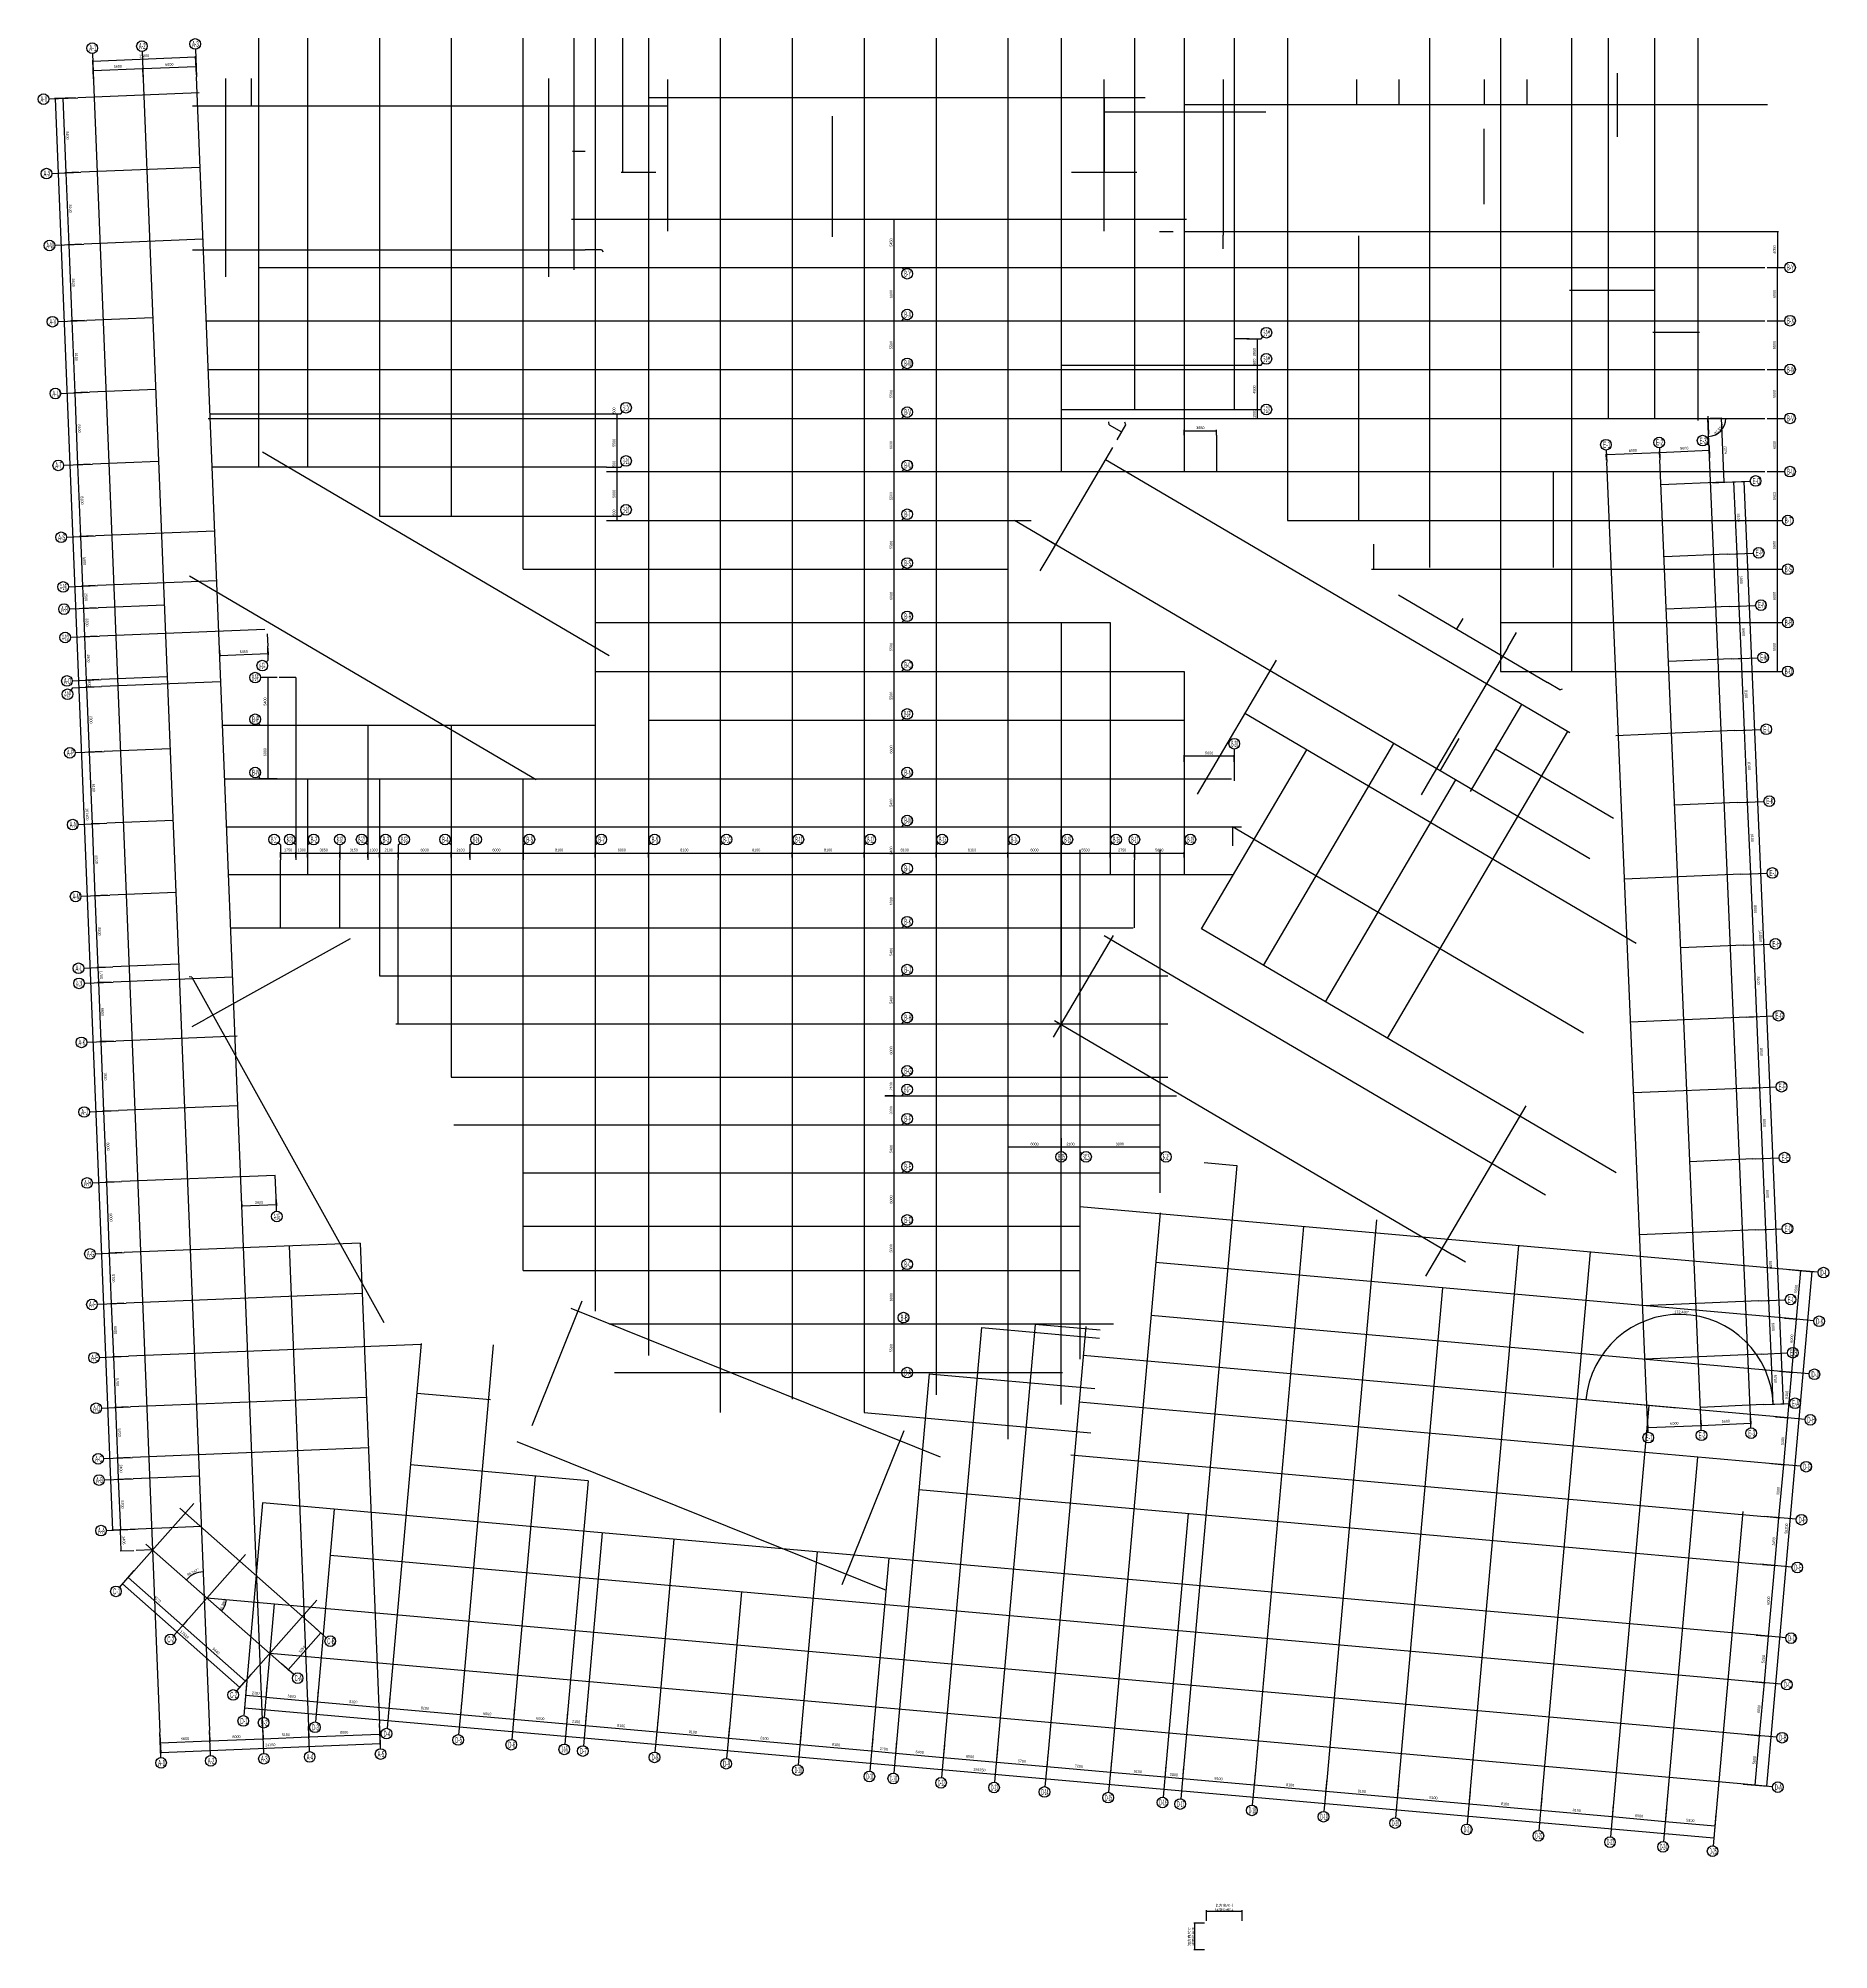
# Model space of a CAD drawing. Extents: x 25452 to 377797, y -68211 to 223293.
# Drawn here: x 25452 to 227138, y 3344 to 218688 of the extents above; entities that cross this region are included whole.
import ezdxf

# ---------------------------------------------------------------- set-up
doc = ezdxf.new("R2010")
doc.units = 0
doc.header["$LTSCALE"] = 100
doc.layers.add('dote', color=253, linetype='Continuous')
doc.layers.add('Z-AXIS', color=3, linetype='Continuous')
doc.styles.add('汉字', font='汉字')
doc.dimstyles.get("Standard").update_dxf_attribs({"dimtxt": 300, "dimasz": 100, "dimexe": 100, "dimexo": 250, "dimgap": 100, "dimtad": 0, "dimtoh": 1, "dimdec": 0, "dimzin": 0, "dimdsep": 46, "dimcen": 0.09, "dimclre": 7, "dimclrt": 7, "dimadec": 3, "dimazin": 0, "dimtfac": 1, "dimtdec": 4, "dimtofl": 0, "dimtmove": 0, "dimatfit": 3, "dimfxl": 1, "dimtolj": 1, "dimtzin": 0, "dimarcsym": 0})

# ---------------------------------------------------------------- blocks, each defined once
blk = doc.blocks.new('*D60')
at = {"layer": 'Z-AXIS', "color": 7, "linetype": 'ByBlock', "lineweight": -2}
for p, q in [((222624, 79976), (224098, 79846)), ((222139, 74498), (223612, 74367))]:
    blk.add_line(p, q, dxfattribs=at)
at = {"layer": 'Z-AXIS', "color": 0, "linetype": 'ByBlock', "lineweight": -2}
blk.add_line((223513, 74376), (223998, 79854), dxfattribs=at)
for points in [[(223998, 79854), (224006, 79753), (223973, 79756)], [(223513, 74376), (223505, 74477), (223538, 74474)]]:
    blk.add_solid(points, dxfattribs=at)
at = {"layer": 'Z-AXIS', "color": 7, "linetype": 'Continuous', "lineweight": -2, "insert": (223460, 77801), "char_height": 300, "width": 780, "attachment_point": 5, "rotation": 84.93165, "style": '汉字'}
blk.add_mtext('5500', dxfattribs=at)
blk = doc.blocks.new('*D109')
at = {"layer": 'Z-AXIS', "color": 0, "linetype": 'ByBlock', "lineweight": -2}
blk.add_line((220145, 21768), (225287, 79740), dxfattribs=at)
at = {"layer": 'Z-AXIS', "color": 7, "linetype": 'ByBlock', "lineweight": -2}
for p, q in [((222624, 79976), (225387, 79731)), ((217483, 22004), (220245, 21759))]:
    blk.add_line(p, q, dxfattribs=at)
at = {"layer": 'Z-AXIS', "color": 0, "linetype": 'ByBlock', "lineweight": -2}
for points in [[(225287, 79740), (225295, 79639), (225262, 79642)], [(220145, 21768), (220138, 21869), (220171, 21866)]]:
    blk.add_solid(points, dxfattribs=at)
at = {"layer": 'Z-AXIS', "color": 7, "linetype": 'Continuous', "lineweight": -2, "insert": (222368, 50785), "char_height": 300, "width": 993.33, "attachment_point": 5, "rotation": 84.93165, "style": '汉字'}
blk.add_mtext('58200', dxfattribs=at)
blk = doc.blocks.new('*D159')
at = {"layer": 'Z-AXIS', "color": 7, "linetype": 'ByBlock', "lineweight": -2}
for p, q in [((122139, 26864), (122009, 25399)), ((127518, 26387), (127388, 24922))]:
    blk.add_line(p, q, dxfattribs=at)
at = {"layer": 'Z-AXIS', "color": 0, "linetype": 'ByBlock', "lineweight": -2}
blk.add_line((122018, 25499), (127397, 25022), dxfattribs=at)
for points in [[(122018, 25499), (122119, 25507), (122116, 25474)], [(127397, 25022), (127296, 25014), (127299, 25047)]]:
    blk.add_solid(points, dxfattribs=at)
at = {"layer": 'Z-AXIS', "color": 7, "linetype": 'Continuous', "lineweight": -2, "insert": (124739, 25609), "char_height": 300, "width": 785, "attachment_point": 5, "rotation": 354.93165, "style": '汉字'}
blk.add_mtext('5400', dxfattribs=at)
blk = doc.blocks.new('*D8')
at = {"layer": 'Z-AXIS', "color": 7, "linetype": 'ByBlock', "lineweight": -2}
for p, q in [((48927, 33358), (48675, 30516)), ((214427, 18679), (214175, 15837))]:
    blk.add_line(p, q, dxfattribs=at)
at = {"layer": 'Z-AXIS', "color": 0, "linetype": 'ByBlock', "lineweight": -2}
blk.add_line((48684, 30615), (214184, 15937), dxfattribs=at)
for points in [[(48684, 30615), (48785, 30623), (48782, 30590)], [(214184, 15937), (214083, 15929), (214086, 15962)]]:
    blk.add_solid(points, dxfattribs=at)
at = {"layer": 'Z-AXIS', "color": 7, "linetype": 'Continuous', "lineweight": -2, "insert": (131465, 23625), "char_height": 300, "width": 1101.67, "attachment_point": 5, "rotation": 354.93165, "style": '汉字'}
blk.add_mtext('166150', dxfattribs=at)
blk = doc.blocks.new('*D43')
at = {"layer": 'Z-AXIS', "color": 7, "linetype": 'ByBlock', "lineweight": -2}
for p, q in [((65063, 31927), (64934, 30462)), ((73132, 31211), (73002, 29746))]:
    blk.add_line(p, q, dxfattribs=at)
at = {"layer": 'Z-AXIS', "color": 0, "linetype": 'ByBlock', "lineweight": -2}
blk.add_line((64942, 30561), (73011, 29846), dxfattribs=at)
for points in [[(64942, 30561), (65043, 30569), (65040, 30536)], [(73011, 29846), (72910, 29838), (72913, 29871)]]:
    blk.add_solid(points, dxfattribs=at)
at = {"layer": 'Z-AXIS', "color": 7, "linetype": 'Continuous', "lineweight": -2, "insert": (69007, 30552), "char_height": 300, "width": 775, "attachment_point": 5, "rotation": 354.93165, "style": '汉字'}
blk.add_mtext('8100', dxfattribs=at)
blk = doc.blocks.new('*D94')
at = {"layer": 'Z-AXIS', "color": 7, "linetype": 'ByBlock', "lineweight": -2}
for p, q in [((51215, 33155), (51085, 31690)), ((56995, 32642), (56865, 31177))]:
    blk.add_line(p, q, dxfattribs=at)
at = {"layer": 'Z-AXIS', "color": 0, "linetype": 'ByBlock', "lineweight": -2}
blk.add_line((51094, 31789), (56874, 31277), dxfattribs=at)
for points in [[(51094, 31789), (51195, 31797), (51192, 31764)], [(56874, 31277), (56773, 31269), (56776, 31302)]]:
    blk.add_solid(points, dxfattribs=at)
at = {"layer": 'Z-AXIS', "color": 7, "linetype": 'Continuous', "lineweight": -2, "insert": (54015, 31882), "char_height": 300, "width": 780, "attachment_point": 5, "rotation": 354.93165, "style": '汉字'}
blk.add_mtext('5803', dxfattribs=at)
blk = doc.blocks.new('*D142')
at = {"layer": 'Z-AXIS', "color": 7, "linetype": 'ByBlock', "lineweight": -2}
for p, q in [((48927, 33358), (48797, 31893)), ((51215, 33155), (51085, 31690))]:
    blk.add_line(p, q, dxfattribs=at)
at = {"layer": 'Z-AXIS', "color": 0, "linetype": 'ByBlock', "lineweight": -2}
blk.add_line((51094, 31789), (48806, 31992), dxfattribs=at)
for points in [[(48806, 31992), (48907, 32000), (48904, 31967)], [(51094, 31789), (50993, 31782), (50996, 31815)]]:
    blk.add_solid(points, dxfattribs=at)
at = {"layer": 'Z-AXIS', "color": 7, "linetype": 'Continuous', "lineweight": -2, "insert": (49981, 32239), "char_height": 300, "width": 775, "attachment_point": 5, "rotation": 354.93165, "style": '汉字'}
blk.add_mtext('2297', dxfattribs=at)
blk = doc.blocks.new('_AXISO')
blk.add_circle((0, 0), 0.5)
blk = doc.blocks.new('*D194')
at = {"layer": 'Z-AXIS', "color": 7, "linetype": 'ByBlock', "lineweight": -2}
for p, q in [((56995, 32642), (56865, 31177)), ((65063, 31927), (64934, 30462))]:
    blk.add_line(p, q, dxfattribs=at)
at = {"layer": 'Z-AXIS', "color": 0, "linetype": 'ByBlock', "lineweight": -2}
blk.add_line((56874, 31277), (64942, 30561), dxfattribs=at)
for points in [[(56874, 31277), (56975, 31284), (56972, 31251)], [(64942, 30561), (64841, 30553), (64844, 30587)]]:
    blk.add_solid(points, dxfattribs=at)
at = {"layer": 'Z-AXIS', "color": 7, "linetype": 'Continuous', "lineweight": -2, "insert": (60939, 31268), "char_height": 300, "width": 775, "attachment_point": 5, "rotation": 354.93165, "style": '汉字'}
blk.add_mtext('8100', dxfattribs=at)
blk = doc.blocks.new('*D39')
at = {"layer": 'Z-AXIS', "color": 7, "linetype": 'ByBlock', "lineweight": -2}
for p, q in [((95245, 29250), (95115, 27785)), ((103313, 28534), (103183, 27069))]:
    blk.add_line(p, q, dxfattribs=at)
at = {"layer": 'Z-AXIS', "color": 0, "linetype": 'ByBlock', "lineweight": -2}
blk.add_line((95124, 27884), (103192, 27169), dxfattribs=at)
for points in [[(95124, 27884), (95225, 27892), (95222, 27859)], [(103192, 27169), (103091, 27161), (103094, 27194)]]:
    blk.add_solid(points, dxfattribs=at)
at = {"layer": 'Z-AXIS', "color": 7, "linetype": 'Continuous', "lineweight": -2, "insert": (99189, 27875), "char_height": 300, "width": 775, "attachment_point": 5, "rotation": 354.93165, "style": '汉字'}
blk.add_mtext('8100', dxfattribs=at)
blk = doc.blocks.new('*D97')
at = {"layer": 'Z-AXIS', "color": 7, "linetype": 'ByBlock', "lineweight": -2}
for p, q in [((79108, 30681), (78978, 29216)), ((85085, 30151), (84955, 28686))]:
    blk.add_line(p, q, dxfattribs=at)
at = {"layer": 'Z-AXIS', "color": 0, "linetype": 'ByBlock', "lineweight": -2}
blk.add_line((78987, 29315), (84964, 28785), dxfattribs=at)
for points in [[(78987, 29315), (79088, 29323), (79085, 29290)], [(84964, 28785), (84863, 28778), (84866, 28811)]]:
    blk.add_solid(points, dxfattribs=at)
at = {"layer": 'Z-AXIS', "color": 7, "linetype": 'Continuous', "lineweight": -2, "insert": (82006, 29399), "char_height": 300, "width": 770, "attachment_point": 5, "rotation": 354.93165, "style": '汉字'}
blk.add_mtext('6000', dxfattribs=at)
blk = doc.blocks.new('*D152')
at = {"layer": 'Z-AXIS', "color": 7, "linetype": 'ByBlock', "lineweight": -2}
for p, q in [((73132, 31211), (73002, 29746)), ((79108, 30681), (78978, 29216))]:
    blk.add_line(p, q, dxfattribs=at)
at = {"layer": 'Z-AXIS', "color": 0, "linetype": 'ByBlock', "lineweight": -2}
blk.add_line((73011, 29846), (78987, 29315), dxfattribs=at)
for points in [[(73011, 29846), (73112, 29853), (73109, 29820)], [(78987, 29315), (78886, 29308), (78889, 29341)]]:
    blk.add_solid(points, dxfattribs=at)
at = {"layer": 'Z-AXIS', "color": 7, "linetype": 'Continuous', "lineweight": -2, "insert": (76030, 29929), "char_height": 300, "width": 770, "attachment_point": 5, "rotation": 354.93165, "style": '汉字'}
blk.add_mtext('6000', dxfattribs=at)
blk = doc.blocks.new('*D198')
at = {"layer": 'Z-AXIS', "color": 7, "linetype": 'ByBlock', "lineweight": -2}
for p, q in [((87177, 29965), (87047, 28500)), ((95245, 29250), (95115, 27785))]:
    blk.add_line(p, q, dxfattribs=at)
at = {"layer": 'Z-AXIS', "color": 0, "linetype": 'ByBlock', "lineweight": -2}
blk.add_line((87056, 28600), (95124, 27884), dxfattribs=at)
for points in [[(87056, 28600), (87157, 28608), (87154, 28574)], [(95124, 27884), (95023, 27877), (95026, 27910)]]:
    blk.add_solid(points, dxfattribs=at)
at = {"layer": 'Z-AXIS', "color": 7, "linetype": 'Continuous', "lineweight": -2, "insert": (91121, 28591), "char_height": 300, "width": 775, "attachment_point": 5, "rotation": 354.93165, "style": '汉字'}
blk.add_mtext('8100', dxfattribs=at)
blk = doc.blocks.new('*D48')
at = {"layer": 'Z-AXIS', "color": 7, "linetype": 'ByBlock', "lineweight": -2}
for p, q in [((103313, 28534), (103183, 27069)), ((111382, 27819), (111252, 26354))]:
    blk.add_line(p, q, dxfattribs=at)
at = {"layer": 'Z-AXIS', "color": 0, "linetype": 'ByBlock', "lineweight": -2}
blk.add_line((103192, 27169), (111261, 26453), dxfattribs=at)
for points in [[(103192, 27169), (103293, 27176), (103290, 27143)], [(111261, 26453), (111159, 26445), (111162, 26479)]]:
    blk.add_solid(points, dxfattribs=at)
at = {"layer": 'Z-AXIS', "color": 7, "linetype": 'Continuous', "lineweight": -2, "insert": (107257, 27160), "char_height": 300, "width": 775, "attachment_point": 5, "rotation": 354.93165, "style": '汉字'}
blk.add_mtext('8100', dxfattribs=at)
blk = doc.blocks.new('*D78')
at = {"layer": 'Z-AXIS', "color": 7, "linetype": 'ByBlock', "lineweight": -2}
for p, q in [((111382, 27819), (111252, 26354)), ((119450, 27103), (119320, 25638))]:
    blk.add_line(p, q, dxfattribs=at)
at = {"layer": 'Z-AXIS', "color": 0, "linetype": 'ByBlock', "lineweight": -2}
blk.add_line((111261, 26453), (119329, 25738), dxfattribs=at)
for points in [[(111261, 26453), (111362, 26461), (111359, 26428)], [(119329, 25738), (119228, 25730), (119231, 25763)]]:
    blk.add_solid(points, dxfattribs=at)
at = {"layer": 'Z-AXIS', "color": 7, "linetype": 'Continuous', "lineweight": -2, "insert": (115326, 26444), "char_height": 300, "width": 775, "attachment_point": 5, "rotation": 354.93165, "style": '汉字'}
blk.add_mtext('8100', dxfattribs=at)
blk = doc.blocks.new('*D131')
at = {"layer": 'Z-AXIS', "color": 7, "linetype": 'ByBlock', "lineweight": -2}
for p, q in [((119450, 27103), (119320, 25638)), ((122139, 26864), (122009, 25399))]:
    blk.add_line(p, q, dxfattribs=at)
at = {"layer": 'Z-AXIS', "color": 0, "linetype": 'ByBlock', "lineweight": -2}
blk.add_line((119329, 25738), (122018, 25499), dxfattribs=at)
for points in [[(119329, 25738), (119430, 25745), (119427, 25712)], [(122018, 25499), (121917, 25491), (121920, 25524)]]:
    blk.add_solid(points, dxfattribs=at)
at = {"layer": 'Z-AXIS', "color": 7, "linetype": 'Continuous', "lineweight": -2, "insert": (120704, 25967), "char_height": 300, "width": 780, "attachment_point": 5, "rotation": 354.93165, "style": '汉字'}
blk.add_mtext('2700', dxfattribs=at)
blk = doc.blocks.new('*D179')
at = {"layer": 'Z-AXIS', "color": 7, "linetype": 'ByBlock', "lineweight": -2}
for p, q in [((218971, 38788), (220445, 38657)), ((218508, 33558), (219981, 33428))]:
    blk.add_line(p, q, dxfattribs=at)
at = {"layer": 'Z-AXIS', "color": 0, "linetype": 'ByBlock', "lineweight": -2}
blk.add_line((219882, 33437), (220345, 38666), dxfattribs=at)
for points in [[(220345, 38666), (220353, 38565), (220320, 38568)], [(219882, 33437), (219874, 33538), (219907, 33535)]]:
    blk.add_solid(points, dxfattribs=at)
at = {"layer": 'Z-AXIS', "color": 7, "linetype": 'Continuous', "lineweight": -2, "insert": (219765, 36082), "char_height": 300, "width": 780, "attachment_point": 5, "rotation": 84.93165, "style": '汉字'}
blk.add_mtext('5250', dxfattribs=at)
blk = doc.blocks.new('*D24')
at = {"layer": 'Z-AXIS', "color": 7, "linetype": 'ByBlock', "lineweight": -2}
for p, q in [((178668, 21851), (178538, 20386)), ((186736, 21135), (186606, 19670))]:
    blk.add_line(p, q, dxfattribs=at)
at = {"layer": 'Z-AXIS', "color": 0, "linetype": 'ByBlock', "lineweight": -2}
blk.add_line((178546, 20485), (186615, 19770), dxfattribs=at)
for points in [[(178546, 20485), (178647, 20493), (178645, 20460)], [(186615, 19770), (186514, 19762), (186517, 19795)]]:
    blk.add_solid(points, dxfattribs=at)
at = {"layer": 'Z-AXIS', "color": 7, "linetype": 'Continuous', "lineweight": -2, "insert": (182611, 20476), "char_height": 300, "width": 775, "attachment_point": 5, "rotation": 354.93165, "style": '汉字'}
blk.add_mtext('8100', dxfattribs=at)
blk = doc.blocks.new('*D74')
at = {"layer": 'Z-AXIS', "color": 7, "linetype": 'ByBlock', "lineweight": -2}
for p, q in [((170599, 22566), (170469, 21101)), ((178668, 21851), (178538, 20386))]:
    blk.add_line(p, q, dxfattribs=at)
at = {"layer": 'Z-AXIS', "color": 0, "linetype": 'ByBlock', "lineweight": -2}
blk.add_line((170478, 21201), (178546, 20485), dxfattribs=at)
for points in [[(170478, 21201), (170579, 21209), (170576, 21176)], [(178546, 20485), (178445, 20478), (178448, 20511)]]:
    blk.add_solid(points, dxfattribs=at)
at = {"layer": 'Z-AXIS', "color": 7, "linetype": 'Continuous', "lineweight": -2, "insert": (174543, 21192), "char_height": 300, "width": 775, "attachment_point": 5, "rotation": 354.93165, "style": '汉字'}
blk.add_mtext('8100', dxfattribs=at)
blk = doc.blocks.new('*D138')
at = {"layer": 'Z-AXIS', "color": 7, "linetype": 'ByBlock', "lineweight": -2}
for p, q in [((146344, 24718), (146214, 23253)), ((152470, 24174), (152340, 22709))]:
    blk.add_line(p, q, dxfattribs=at)
at = {"layer": 'Z-AXIS', "color": 0, "linetype": 'ByBlock', "lineweight": -2}
blk.add_line((146223, 23352), (152349, 22809), dxfattribs=at)
for points in [[(146223, 23352), (146324, 23360), (146321, 23327)], [(152349, 22809), (152248, 22801), (152251, 22834)]]:
    blk.add_solid(points, dxfattribs=at)
at = {"layer": 'Z-AXIS', "color": 7, "linetype": 'Continuous', "lineweight": -2, "insert": (149317, 23429), "char_height": 300, "width": 765, "attachment_point": 5, "rotation": 354.93165, "style": '汉字'}
blk.add_mtext('6150', dxfattribs=at)
blk = doc.blocks.new('*D190')
at = {"layer": 'Z-AXIS', "color": 7, "linetype": 'ByBlock', "lineweight": -2}
for p, q in [((133495, 25857), (133365, 24392)), ((139173, 25354), (139043, 23889))]:
    blk.add_line(p, q, dxfattribs=at)
at = {"layer": 'Z-AXIS', "color": 0, "linetype": 'ByBlock', "lineweight": -2}
blk.add_line((133374, 24492), (139051, 23988), dxfattribs=at)
for points in [[(133374, 24492), (133475, 24500), (133472, 24466)], [(139051, 23988), (138950, 23981), (138953, 24014)]]:
    blk.add_solid(points, dxfattribs=at)
at = {"layer": 'Z-AXIS', "color": 7, "linetype": 'Continuous', "lineweight": -2, "insert": (136244, 24589), "char_height": 300, "width": 780, "attachment_point": 5, "rotation": 354.93165, "style": '汉字'}
blk.add_mtext('5700', dxfattribs=at)
blk = doc.blocks.new('*D33')
at = {"layer": 'Z-AXIS', "color": 7, "linetype": 'ByBlock', "lineweight": -2}
for p, q in [((127518, 26387), (127388, 24922)), ((133495, 25857), (133365, 24392))]:
    blk.add_line(p, q, dxfattribs=at)
at = {"layer": 'Z-AXIS', "color": 0, "linetype": 'ByBlock', "lineweight": -2}
blk.add_line((127397, 25022), (133374, 24492), dxfattribs=at)
for points in [[(127397, 25022), (127498, 25030), (127495, 24997)], [(133374, 24492), (133273, 24484), (133276, 24517)]]:
    blk.add_solid(points, dxfattribs=at)
at = {"layer": 'Z-AXIS', "color": 7, "linetype": 'Continuous', "lineweight": -2, "insert": (130416, 25106), "char_height": 300, "width": 770, "attachment_point": 5, "rotation": 354.93165, "style": '汉字'}
blk.add_mtext('6000', dxfattribs=at)
blk = doc.blocks.new('*D84')
at = {"layer": 'Z-AXIS', "color": 7, "linetype": 'ByBlock', "lineweight": -2}
for p, q in [((139173, 25354), (139043, 23889)), ((146344, 24718), (146214, 23253))]:
    blk.add_line(p, q, dxfattribs=at)
at = {"layer": 'Z-AXIS', "color": 0, "linetype": 'ByBlock', "lineweight": -2}
blk.add_line((139051, 23988), (146223, 23352), dxfattribs=at)
for points in [[(139051, 23988), (139153, 23996), (139150, 23963)], [(146223, 23352), (146122, 23345), (146125, 23378)]]:
    blk.add_solid(points, dxfattribs=at)
at = {"layer": 'Z-AXIS', "color": 7, "linetype": 'Continuous', "lineweight": -2, "insert": (142668, 24019), "char_height": 300, "width": 780, "attachment_point": 5, "rotation": 354.93165, "style": '汉字'}
blk.add_mtext('7200', dxfattribs=at)
blk = doc.blocks.new('*D115')
at = {"layer": 'Z-AXIS', "color": 7, "linetype": 'ByBlock', "lineweight": -2}
for p, q in [((162531, 23282), (162401, 21817)), ((170599, 22566), (170469, 21101))]:
    blk.add_line(p, q, dxfattribs=at)
at = {"layer": 'Z-AXIS', "color": 0, "linetype": 'ByBlock', "lineweight": -2}
blk.add_line((162410, 21917), (170478, 21201), dxfattribs=at)
for points in [[(162410, 21917), (162511, 21924), (162508, 21891)], [(170478, 21201), (170377, 21193), (170380, 21226)]]:
    blk.add_solid(points, dxfattribs=at)
at = {"layer": 'Z-AXIS', "color": 7, "linetype": 'Continuous', "lineweight": -2, "insert": (166475, 21908), "char_height": 300, "width": 775, "attachment_point": 5, "rotation": 354.93165, "style": '汉字'}
blk.add_mtext('8100', dxfattribs=at)
blk = doc.blocks.new('*D166')
at = {"layer": 'Z-AXIS', "color": 7, "linetype": 'ByBlock', "lineweight": -2}
for p, q in [((152470, 24174), (152340, 22709)), ((154463, 23998), (154333, 22533))]:
    blk.add_line(p, q, dxfattribs=at)
at = {"layer": 'Z-AXIS', "color": 0, "linetype": 'ByBlock', "lineweight": -2}
blk.add_line((152349, 22809), (154341, 22632), dxfattribs=at)
for points in [[(152349, 22809), (152450, 22817), (152447, 22784)], [(154341, 22632), (154240, 22624), (154243, 22658)]]:
    blk.add_solid(points, dxfattribs=at)
at = {"layer": 'Z-AXIS', "color": 7, "linetype": 'Continuous', "lineweight": -2, "insert": (153376, 23069), "char_height": 300, "width": 780, "attachment_point": 5, "rotation": 354.93165, "style": '汉字'}
blk.add_mtext('2000', dxfattribs=at)
blk = doc.blocks.new('*D11')
at = {"layer": 'Z-AXIS', "color": 7, "linetype": 'ByBlock', "lineweight": -2}
for p, q in [((154463, 23998), (154333, 22533)), ((162531, 23282), (162401, 21817))]:
    blk.add_line(p, q, dxfattribs=at)
at = {"layer": 'Z-AXIS', "color": 0, "linetype": 'ByBlock', "lineweight": -2}
blk.add_line((154341, 22632), (162410, 21917), dxfattribs=at)
for points in [[(154341, 22632), (154443, 22640), (154440, 22607)], [(162410, 21917), (162309, 21909), (162312, 21942)]]:
    blk.add_solid(points, dxfattribs=at)
at = {"layer": 'Z-AXIS', "color": 7, "linetype": 'Continuous', "lineweight": -2, "insert": (158407, 22623), "char_height": 300, "width": 775, "attachment_point": 5, "rotation": 354.93165, "style": '汉字'}
blk.add_mtext('8100', dxfattribs=at)
blk = doc.blocks.new('*D63')
at = {"layer": 'Z-AXIS', "color": 7, "linetype": 'ByBlock', "lineweight": -2}
for p, q in [((202872, 19704), (202743, 18239)), ((208849, 19174), (208719, 17709))]:
    blk.add_line(p, q, dxfattribs=at)
at = {"layer": 'Z-AXIS', "color": 0, "linetype": 'ByBlock', "lineweight": -2}
blk.add_line((202751, 18339), (208728, 17809), dxfattribs=at)
for points in [[(202751, 18339), (202852, 18346), (202850, 18313)], [(208728, 17809), (208627, 17801), (208630, 17834)]]:
    blk.add_solid(points, dxfattribs=at)
at = {"layer": 'Z-AXIS', "color": 7, "linetype": 'Continuous', "lineweight": -2, "insert": (205771, 18422), "char_height": 300, "width": 770, "attachment_point": 5, "rotation": 354.93165, "style": '汉字'}
blk.add_mtext('6000', dxfattribs=at)
blk = doc.blocks.new('*D113')
at = {"layer": 'Z-AXIS', "color": 7, "linetype": 'ByBlock', "lineweight": -2}
for p, q in [((186736, 21135), (186606, 19670)), ((194804, 20420), (194674, 18955))]:
    blk.add_line(p, q, dxfattribs=at)
at = {"layer": 'Z-AXIS', "color": 0, "linetype": 'ByBlock', "lineweight": -2}
blk.add_line((186615, 19770), (194683, 19054), dxfattribs=at)
for points in [[(186615, 19770), (186716, 19778), (186713, 19744)], [(194683, 19054), (194582, 19047), (194585, 19080)]]:
    blk.add_solid(points, dxfattribs=at)
at = {"layer": 'Z-AXIS', "color": 7, "linetype": 'Continuous', "lineweight": -2, "insert": (190680, 19761), "char_height": 300, "width": 775, "attachment_point": 5, "rotation": 354.93165, "style": '汉字'}
blk.add_mtext('8100', dxfattribs=at)
blk = doc.blocks.new('*D173')
at = {"layer": 'Z-AXIS', "color": 7, "linetype": 'ByBlock', "lineweight": -2}
for p, q in [((194804, 20420), (194674, 18955)), ((202872, 19704), (202743, 18239))]:
    blk.add_line(p, q, dxfattribs=at)
at = {"layer": 'Z-AXIS', "color": 0, "linetype": 'ByBlock', "lineweight": -2}
blk.add_line((194683, 19054), (202751, 18339), dxfattribs=at)
for points in [[(194683, 19054), (194784, 19062), (194781, 19029)], [(202751, 18339), (202650, 18331), (202653, 18364)]]:
    blk.add_solid(points, dxfattribs=at)
at = {"layer": 'Z-AXIS', "color": 7, "linetype": 'Continuous', "lineweight": -2, "insert": (198748, 19045), "char_height": 300, "width": 775, "attachment_point": 5, "rotation": 354.93165, "style": '汉字'}
blk.add_mtext('8100', dxfattribs=at)
blk = doc.blocks.new('*D22')
at = {"layer": 'Z-AXIS', "color": 7, "linetype": 'ByBlock', "lineweight": -2}
for p, q in [((217978, 27582), (219451, 27451)), ((217483, 22004), (218956, 21873))]:
    blk.add_line(p, q, dxfattribs=at)
at = {"layer": 'Z-AXIS', "color": 0, "linetype": 'ByBlock', "lineweight": -2}
blk.add_line((218857, 21882), (219352, 27460), dxfattribs=at)
for points in [[(219352, 27460), (219359, 27359), (219326, 27362)], [(218857, 21882), (218849, 21983), (218882, 21980)]]:
    blk.add_solid(points, dxfattribs=at)
at = {"layer": 'Z-AXIS', "color": 7, "linetype": 'Continuous', "lineweight": -2, "insert": (218756, 24702), "char_height": 300, "width": 775, "attachment_point": 5, "rotation": 84.93165, "style": '汉字'}
blk.add_mtext('5600', dxfattribs=at)
blk = doc.blocks.new('*D67')
at = {"layer": 'Z-AXIS', "color": 7, "linetype": 'ByBlock', "lineweight": -2}
for p, q in [((208849, 19174), (208719, 17709)), ((214427, 18679), (214297, 17214))]:
    blk.add_line(p, q, dxfattribs=at)
at = {"layer": 'Z-AXIS', "color": 0, "linetype": 'ByBlock', "lineweight": -2}
blk.add_line((208728, 17809), (214306, 17314), dxfattribs=at)
for points in [[(208728, 17809), (208829, 17816), (208826, 17783)], [(214306, 17314), (214205, 17306), (214208, 17339)]]:
    blk.add_solid(points, dxfattribs=at)
at = {"layer": 'Z-AXIS', "color": 7, "linetype": 'Continuous', "lineweight": -2, "insert": (211548, 17910), "char_height": 300, "width": 775, "attachment_point": 5, "rotation": 354.93165, "style": '汉字'}
blk.add_mtext('5600', dxfattribs=at)
blk = doc.blocks.new('*D121')
at = {"layer": 'Z-AXIS', "color": 7, "linetype": 'ByBlock', "lineweight": -2}
for p, q in [((218508, 33558), (219981, 33428)), ((217978, 27582), (219451, 27451))]:
    blk.add_line(p, q, dxfattribs=at)
at = {"layer": 'Z-AXIS', "color": 0, "linetype": 'ByBlock', "lineweight": -2}
blk.add_line((219352, 27460), (219882, 33437), dxfattribs=at)
for points in [[(219882, 33437), (219889, 33336), (219856, 33338)], [(219352, 27460), (219344, 27561), (219377, 27558)]]:
    blk.add_solid(points, dxfattribs=at)
at = {"layer": 'Z-AXIS', "color": 7, "linetype": 'Continuous', "lineweight": -2, "insert": (219268, 30479), "char_height": 300, "width": 770, "attachment_point": 5, "rotation": 84.93165, "style": '汉字'}
blk.add_mtext('6000', dxfattribs=at)
blk = doc.blocks.new('*D54')
at = {"layer": 'Z-AXIS', "color": 7, "linetype": 'ByBlock', "lineweight": -2}
for p, q in [((220685, 58112), (222159, 57981)), ((220155, 52136), (221629, 52005))]:
    blk.add_line(p, q, dxfattribs=at)
at = {"layer": 'Z-AXIS', "color": 0, "linetype": 'ByBlock', "lineweight": -2}
blk.add_line((221529, 52014), (222059, 57990), dxfattribs=at)
for points in [[(222059, 57990), (222067, 57889), (222034, 57892)], [(221529, 52014), (221521, 52115), (221555, 52112)]]:
    blk.add_solid(points, dxfattribs=at)
at = {"layer": 'Z-AXIS', "color": 7, "linetype": 'Continuous', "lineweight": -2, "insert": (221446, 55033), "char_height": 300, "width": 770, "attachment_point": 5, "rotation": 84.93165, "style": '汉字'}
blk.add_mtext('6000', dxfattribs=at)
blk = doc.blocks.new('*D103')
at = {"layer": 'Z-AXIS', "color": 7, "linetype": 'ByBlock', "lineweight": -2}
for p, q in [((219678, 46757), (221152, 46626)), ((218971, 38788), (220445, 38657))]:
    blk.add_line(p, q, dxfattribs=at)
at = {"layer": 'Z-AXIS', "color": 0, "linetype": 'ByBlock', "lineweight": -2}
blk.add_line((220345, 38666), (221052, 46635), dxfattribs=at)
for points in [[(221052, 46635), (221060, 46534), (221027, 46537)], [(220345, 38666), (220338, 38767), (220371, 38764)]]:
    blk.add_solid(points, dxfattribs=at)
at = {"layer": 'Z-AXIS', "color": 7, "linetype": 'Continuous', "lineweight": -2, "insert": (220350, 42681), "char_height": 300, "width": 780, "attachment_point": 5, "rotation": 84.93165, "style": '汉字'}
blk.add_mtext('8000', dxfattribs=at)
blk = doc.blocks.new('*D155')
at = {"layer": 'Z-AXIS', "color": 7, "linetype": 'ByBlock', "lineweight": -2}
for p, q in [((220155, 52136), (221629, 52005)), ((219678, 46757), (221152, 46626))]:
    blk.add_line(p, q, dxfattribs=at)
at = {"layer": 'Z-AXIS', "color": 0, "linetype": 'ByBlock', "lineweight": -2}
blk.add_line((221052, 46635), (221529, 52014), dxfattribs=at)
for points in [[(221529, 52014), (221537, 51913), (221504, 51916)], [(221052, 46635), (221044, 46736), (221078, 46733)]]:
    blk.add_solid(points, dxfattribs=at)
at = {"layer": 'Z-AXIS', "color": 7, "linetype": 'Continuous', "lineweight": -2, "insert": (220942, 49355), "char_height": 300, "width": 785, "attachment_point": 5, "rotation": 84.93165, "style": '汉字'}
blk.add_mtext('5400', dxfattribs=at)
blk = doc.blocks.new('*D0')
at = {"layer": 'Z-AXIS', "color": 7, "linetype": 'ByBlock', "lineweight": -2}
for p, q in [((221608, 68521), (223082, 68391)), ((221153, 63391), (222627, 63261))]:
    blk.add_line(p, q, dxfattribs=at)
at = {"layer": 'Z-AXIS', "color": 0, "linetype": 'ByBlock', "lineweight": -2}
blk.add_line((222528, 63269), (222983, 68399), dxfattribs=at)
for points in [[(222983, 68399), (222990, 68298), (222957, 68301)], [(222528, 63269), (222520, 63371), (222553, 63368)]]:
    blk.add_solid(points, dxfattribs=at)
at = {"layer": 'Z-AXIS', "color": 7, "linetype": 'Continuous', "lineweight": -2, "insert": (222406, 65865), "char_height": 300, "width": 775, "attachment_point": 5, "rotation": 84.93165, "style": '汉字'}
blk.add_mtext('5150', dxfattribs=at)
blk = doc.blocks.new('*D52')
at = {"layer": 'Z-AXIS', "color": 7, "linetype": 'ByBlock', "lineweight": -2}
for p, q in [((221153, 63391), (222627, 63261)), ((220685, 58112), (222159, 57981))]:
    blk.add_line(p, q, dxfattribs=at)
at = {"layer": 'Z-AXIS', "color": 0, "linetype": 'ByBlock', "lineweight": -2}
blk.add_line((222059, 57990), (222528, 63269), dxfattribs=at)
for points in [[(222528, 63269), (222535, 63168), (222502, 63171)], [(222059, 57990), (222052, 58091), (222085, 58088)]]:
    blk.add_solid(points, dxfattribs=at)
at = {"layer": 'Z-AXIS', "color": 7, "linetype": 'Continuous', "lineweight": -2, "insert": (221945, 60661), "char_height": 300, "width": 780, "attachment_point": 5, "rotation": 84.93165, "style": '汉字'}
blk.add_mtext('5300', dxfattribs=at)
blk = doc.blocks.new('*D107')
at = {"layer": 'Z-AXIS', "color": 7, "linetype": 'ByBlock', "lineweight": -2}
for p, q in [((222139, 74498), (223612, 74367)), ((221608, 68521), (223082, 68391))]:
    blk.add_line(p, q, dxfattribs=at)
at = {"layer": 'Z-AXIS', "color": 0, "linetype": 'ByBlock', "lineweight": -2}
blk.add_line((222983, 68399), (223513, 74376), dxfattribs=at)
for points in [[(223513, 74376), (223520, 74275), (223487, 74278)], [(222983, 68399), (222975, 68500), (223008, 68497)]]:
    blk.add_solid(points, dxfattribs=at)
at = {"layer": 'Z-AXIS', "color": 7, "linetype": 'Continuous', "lineweight": -2, "insert": (222967, 72193), "char_height": 300, "width": 770, "attachment_point": 5, "rotation": 84.93165, "style": '汉字'}
blk.add_mtext('6000', dxfattribs=at)
blk = doc.blocks.new('*D161')
at = {"layer": 'Z-AXIS', "color": 7, "linetype": 'ByBlock', "lineweight": -2}
for p, q in [((85085, 30151), (84955, 28686)), ((87177, 29965), (87047, 28500))]:
    blk.add_line(p, q, dxfattribs=at)
at = {"layer": 'Z-AXIS', "color": 0, "linetype": 'ByBlock', "lineweight": -2}
blk.add_line((84964, 28785), (87056, 28600), dxfattribs=at)
for points in [[(84964, 28785), (85065, 28793), (85062, 28760)], [(87056, 28600), (86954, 28592), (86957, 28625)]]:
    blk.add_solid(points, dxfattribs=at)
at = {"layer": 'Z-AXIS', "color": 7, "linetype": 'Continuous', "lineweight": -2, "insert": (86041, 29041), "char_height": 300, "width": 775, "attachment_point": 5, "rotation": 354.93165, "style": '汉字'}
blk.add_mtext('2100', dxfattribs=at)
blk = doc.blocks.new('*D5')
at = {"layer": 'Z-AXIS', "color": 7, "linetype": 'ByBlock', "lineweight": -2}
for p, q in [((219772, 70460), (220750, 70502)), ((220015, 64765), (220993, 64807))]:
    blk.add_line(p, q, dxfattribs=at)
at = {"layer": 'Z-AXIS', "color": 0, "linetype": 'ByBlock', "lineweight": -2}
blk.add_line((220893, 64803), (220650, 70498), dxfattribs=at)
for points in [[(220650, 70498), (220671, 70399), (220638, 70397)], [(220893, 64803), (220873, 64902), (220906, 64904)]]:
    blk.add_solid(points, dxfattribs=at)
at = {"layer": 'Z-AXIS', "color": 7, "linetype": 'Continuous', "lineweight": -2, "insert": (221122, 67665), "char_height": 300, "width": 780, "attachment_point": 5, "rotation": 272.44399, "style": '汉字'}
blk.add_mtext('5700', dxfattribs=at)
blk = doc.blocks.new('*D58')
at = {"layer": 'Z-AXIS', "color": 7, "linetype": 'ByBlock', "lineweight": -2}
for p, q in [((219516, 76455), (220494, 76497)), ((219772, 70460), (220750, 70502))]:
    blk.add_line(p, q, dxfattribs=at)
at = {"layer": 'Z-AXIS', "color": 0, "linetype": 'ByBlock', "lineweight": -2}
blk.add_line((220650, 70498), (220395, 76492), dxfattribs=at)
for points in [[(220395, 76492), (220415, 76393), (220382, 76392)], [(220650, 70498), (220629, 70597), (220663, 70598)]]:
    blk.add_solid(points, dxfattribs=at)
at = {"layer": 'Z-AXIS', "color": 7, "linetype": 'Continuous', "lineweight": -2, "insert": (220872, 73510), "char_height": 300, "width": 770, "attachment_point": 5, "rotation": 272.44399, "style": '汉字'}
blk.add_mtext('6000', dxfattribs=at)
blk = doc.blocks.new('*D196')
at = {"layer": 'Z-AXIS', "color": 7, "linetype": 'ByBlock', "lineweight": -2}
for p, q in [((219175, 84447), (220153, 84489)), ((219516, 76455), (220494, 76497))]:
    blk.add_line(p, q, dxfattribs=at)
at = {"layer": 'Z-AXIS', "color": 0, "linetype": 'ByBlock', "lineweight": -2}
blk.add_line((220395, 76492), (220053, 84485), dxfattribs=at)
for points in [[(220053, 84485), (220074, 84386), (220041, 84384)], [(220395, 76492), (220374, 76591), (220407, 76593)]]:
    blk.add_solid(points, dxfattribs=at)
at = {"layer": 'Z-AXIS', "color": 7, "linetype": 'Continuous', "lineweight": -2, "insert": (220574, 80504), "char_height": 300, "width": 780, "attachment_point": 5, "rotation": 272.44399, "style": '汉字'}
blk.add_mtext('8000', dxfattribs=at)
blk = doc.blocks.new('*D44')
at = {"layer": 'Z-AXIS', "color": 7, "linetype": 'ByBlock', "lineweight": -2}
for p, q in [((218834, 92440), (219812, 92482)), ((219175, 84447), (220153, 84489))]:
    blk.add_line(p, q, dxfattribs=at)
at = {"layer": 'Z-AXIS', "color": 0, "linetype": 'ByBlock', "lineweight": -2}
blk.add_line((220053, 84485), (219712, 92478), dxfattribs=at)
for points in [[(219712, 92478), (219733, 92378), (219700, 92377)], [(220053, 84485), (220032, 84584), (220066, 84586)]]:
    blk.add_solid(points, dxfattribs=at)
at = {"layer": 'Z-AXIS', "color": 7, "linetype": 'Continuous', "lineweight": -2, "insert": (220233, 88496), "char_height": 300, "width": 780, "attachment_point": 5, "rotation": 272.44399, "style": '汉字'}
blk.add_mtext('8000', dxfattribs=at)
blk = doc.blocks.new('*D89')
at = {"layer": 'Z-AXIS', "color": 7, "linetype": 'ByBlock', "lineweight": -2}
for p, q in [((218493, 100433), (219471, 100475)), ((218834, 92440), (219812, 92482))]:
    blk.add_line(p, q, dxfattribs=at)
at = {"layer": 'Z-AXIS', "color": 0, "linetype": 'ByBlock', "lineweight": -2}
blk.add_line((219712, 92478), (219371, 100470), dxfattribs=at)
for points in [[(219371, 100470), (219392, 100371), (219359, 100370)], [(219712, 92478), (219691, 92577), (219725, 92578)]]:
    blk.add_solid(points, dxfattribs=at)
at = {"layer": 'Z-AXIS', "color": 7, "linetype": 'Continuous', "lineweight": -2, "insert": (219891, 96489), "char_height": 300, "width": 780, "attachment_point": 5, "rotation": 272.44399, "style": '汉字'}
blk.add_mtext('8000', dxfattribs=at)
blk = doc.blocks.new('*D144')
at = {"layer": 'Z-AXIS', "color": 7, "linetype": 'ByBlock', "lineweight": -2}
for p, q in [((218152, 108426), (219130, 108467)), ((218493, 100433), (219471, 100475))]:
    blk.add_line(p, q, dxfattribs=at)
at = {"layer": 'Z-AXIS', "color": 0, "linetype": 'ByBlock', "lineweight": -2}
blk.add_line((219371, 100470), (219030, 108463), dxfattribs=at)
for points in [[(219030, 108463), (219051, 108364), (219018, 108363)], [(219371, 100470), (219350, 100570), (219383, 100571)]]:
    blk.add_solid(points, dxfattribs=at)
at = {"layer": 'Z-AXIS', "color": 7, "linetype": 'Continuous', "lineweight": -2, "insert": (219550, 104482), "char_height": 300, "width": 780, "attachment_point": 5, "rotation": 272.44399, "style": '汉字'}
blk.add_mtext('8000', dxfattribs=at)
blk = doc.blocks.new('*D193')
at = {"layer": 'Z-AXIS', "color": 7, "linetype": 'ByBlock', "lineweight": -2}
for p, q in [((217806, 116518), (218784, 116560)), ((218152, 108426), (219130, 108467))]:
    blk.add_line(p, q, dxfattribs=at)
at = {"layer": 'Z-AXIS', "color": 0, "linetype": 'ByBlock', "lineweight": -2}
blk.add_line((219030, 108463), (218685, 116556), dxfattribs=at)
for points in [[(218685, 116556), (218705, 116457), (218672, 116455)], [(219030, 108463), (219009, 108562), (219042, 108564)]]:
    blk.add_solid(points, dxfattribs=at)
at = {"layer": 'Z-AXIS', "color": 7, "linetype": 'Continuous', "lineweight": -2, "insert": (219207, 112524), "char_height": 300, "width": 775, "attachment_point": 5, "rotation": 272.44399, "style": '汉字'}
blk.add_mtext('8100', dxfattribs=at)
blk = doc.blocks.new('*D49')
at = {"layer": 'Z-AXIS', "color": 7, "linetype": 'ByBlock', "lineweight": -2}
for p, q in [((217465, 124511), (218443, 124553)), ((217806, 116518), (218784, 116560))]:
    blk.add_line(p, q, dxfattribs=at)
at = {"layer": 'Z-AXIS', "color": 0, "linetype": 'ByBlock', "lineweight": -2}
blk.add_line((218685, 116556), (218343, 124548), dxfattribs=at)
for points in [[(218343, 124548), (218364, 124449), (218331, 124448)], [(218685, 116556), (218664, 116655), (218697, 116656)]]:
    blk.add_solid(points, dxfattribs=at)
at = {"layer": 'Z-AXIS', "color": 7, "linetype": 'Continuous', "lineweight": -2, "insert": (218864, 120567), "char_height": 300, "width": 780, "attachment_point": 5, "rotation": 272.44399, "style": '汉字'}
blk.add_mtext('8000', dxfattribs=at)
blk = doc.blocks.new('*D99')
at = {"layer": 'Z-AXIS', "color": 7, "linetype": 'ByBlock', "lineweight": -2}
for p, q in [((217120, 132604), (218098, 132645)), ((217465, 124511), (218443, 124553))]:
    blk.add_line(p, q, dxfattribs=at)
at = {"layer": 'Z-AXIS', "color": 0, "linetype": 'ByBlock', "lineweight": -2}
blk.add_line((218343, 124548), (217998, 132641), dxfattribs=at)
for points in [[(217998, 132641), (218019, 132542), (217986, 132541)], [(218343, 124548), (218323, 124648), (218356, 124649)]]:
    blk.add_solid(points, dxfattribs=at)
at = {"layer": 'Z-AXIS', "color": 7, "linetype": 'Continuous', "lineweight": -2, "insert": (218520, 128610), "char_height": 300, "width": 775, "attachment_point": 5, "rotation": 272.44399, "style": '汉字'}
blk.add_mtext('8100', dxfattribs=at)
blk = doc.blocks.new('*D147')
at = {"layer": 'Z-AXIS', "color": 7, "linetype": 'ByBlock', "lineweight": -2}
for p, q in [((216774, 140696), (217753, 140738)), ((217120, 132604), (218098, 132645))]:
    blk.add_line(p, q, dxfattribs=at)
at = {"layer": 'Z-AXIS', "color": 0, "linetype": 'ByBlock', "lineweight": -2}
blk.add_line((217998, 132641), (217653, 140734), dxfattribs=at)
for points in [[(217653, 140734), (217674, 140635), (217640, 140633)], [(217998, 132641), (217977, 132740), (218010, 132742)]]:
    blk.add_solid(points, dxfattribs=at)
at = {"layer": 'Z-AXIS', "color": 7, "linetype": 'Continuous', "lineweight": -2, "insert": (218175, 136702), "char_height": 300, "width": 775, "attachment_point": 5, "rotation": 272.44399, "style": '汉字'}
blk.add_mtext('8100', dxfattribs=at)
blk = doc.blocks.new('*D202')
at = {"layer": 'Z-AXIS', "color": 7, "linetype": 'ByBlock', "lineweight": -2}
for p, q in [((216429, 148789), (217407, 148831)), ((216774, 140696), (217753, 140738))]:
    blk.add_line(p, q, dxfattribs=at)
at = {"layer": 'Z-AXIS', "color": 0, "linetype": 'ByBlock', "lineweight": -2}
blk.add_line((217653, 140734), (217307, 148826), dxfattribs=at)
for points in [[(217307, 148826), (217328, 148727), (217295, 148726)], [(217653, 140734), (217632, 140833), (217665, 140834)]]:
    blk.add_solid(points, dxfattribs=at)
at = {"layer": 'Z-AXIS', "color": 7, "linetype": 'Continuous', "lineweight": -2, "insert": (217830, 144795), "char_height": 300, "width": 775, "attachment_point": 5, "rotation": 272.44399, "style": '汉字'}
blk.add_mtext('8100', dxfattribs=at)
blk = doc.blocks.new('*D29')
at = {"layer": 'Z-AXIS', "color": 7, "linetype": 'ByBlock', "lineweight": -2}
for p, q in [((216177, 154684), (217156, 154725)), ((216429, 148789), (217407, 148831))]:
    blk.add_line(p, q, dxfattribs=at)
at = {"layer": 'Z-AXIS', "color": 0, "linetype": 'ByBlock', "lineweight": -2}
blk.add_line((217307, 148826), (217056, 154721), dxfattribs=at)
for points in [[(217056, 154721), (217077, 154622), (217043, 154620)], [(217307, 148826), (217286, 148926), (217320, 148927)]]:
    blk.add_solid(points, dxfattribs=at)
at = {"layer": 'Z-AXIS', "color": 7, "linetype": 'Continuous', "lineweight": -2, "insert": (217531, 151789), "char_height": 300, "width": 775, "attachment_point": 5, "rotation": 272.44399, "style": '汉字'}
blk.add_mtext('5900', dxfattribs=at)
blk = doc.blocks.new('*D81')
at = {"layer": 'Z-AXIS', "color": 7, "linetype": 'ByBlock', "lineweight": -2}
for p, q in [((215926, 160578), (216904, 160620)), ((216177, 154684), (217156, 154725))]:
    blk.add_line(p, q, dxfattribs=at)
at = {"layer": 'Z-AXIS', "color": 0, "linetype": 'ByBlock', "lineweight": -2}
blk.add_line((217056, 154721), (216804, 160616), dxfattribs=at)
for points in [[(216804, 160616), (216825, 160516), (216792, 160515)], [(217056, 154721), (217035, 154820), (217068, 154822)]]:
    blk.add_solid(points, dxfattribs=at)
at = {"layer": 'Z-AXIS', "color": 7, "linetype": 'Continuous', "lineweight": -2, "insert": (217280, 157683), "char_height": 300, "width": 775, "attachment_point": 5, "rotation": 272.44399, "style": '汉字'}
blk.add_mtext('5900', dxfattribs=at)
blk = doc.blocks.new('*D124')
at = {"layer": 'Z-AXIS', "color": 7, "linetype": 'ByBlock', "lineweight": -2}
for p, q in [((215580, 168671), (216559, 168713)), ((215926, 160578), (216904, 160620))]:
    blk.add_line(p, q, dxfattribs=at)
at = {"layer": 'Z-AXIS', "color": 0, "linetype": 'ByBlock', "lineweight": -2}
blk.add_line((216804, 160616), (216459, 168708), dxfattribs=at)
for points in [[(216459, 168708), (216480, 168609), (216446, 168608)], [(216804, 160616), (216783, 160715), (216816, 160716)]]:
    blk.add_solid(points, dxfattribs=at)
at = {"layer": 'Z-AXIS', "color": 7, "linetype": 'Continuous', "lineweight": -2, "insert": (216981, 164677), "char_height": 300, "width": 775, "attachment_point": 5, "rotation": 272.44399, "style": '汉字'}
blk.add_mtext('8100', dxfattribs=at)
blk = doc.blocks.new('*D177')
at = {"layer": 'Z-AXIS', "color": 7, "linetype": 'ByBlock', "lineweight": -2}
for p, q in [((215580, 168671), (217694, 168761)), ((220015, 64765), (222129, 64856))]:
    blk.add_line(p, q, dxfattribs=at)
at = {"layer": 'Z-AXIS', "color": 0, "linetype": 'ByBlock', "lineweight": -2}
blk.add_line((222029, 64851), (217594, 168757), dxfattribs=at)
for points in [[(217594, 168757), (217615, 168658), (217582, 168656)], [(222029, 64851), (222008, 64951), (222041, 64952)]]:
    blk.add_solid(points, dxfattribs=at)
at = {"layer": 'Z-AXIS', "color": 7, "linetype": 'Continuous', "lineweight": -2, "insert": (219430, 117545), "char_height": 300, "width": 1121.67, "attachment_point": 5, "rotation": 272.44399, "style": '汉字'}
blk.add_mtext('104000', dxfattribs=at)
blk = doc.blocks.new('*D25')
at = {"layer": 'Z-AXIS', "color": 7, "linetype": 'ByBlock', "lineweight": -2}
for p, q in [((206739, 62765), (206769, 62062)), ((212733, 63020), (212763, 62318))]:
    blk.add_line(p, q, dxfattribs=at)
at = {"layer": 'Z-AXIS', "color": 0, "linetype": 'ByBlock', "lineweight": -2}
blk.add_line((206764, 62162), (212759, 62418), dxfattribs=at)
for points in [[(206764, 62162), (206863, 62183), (206865, 62150)], [(212759, 62418), (212660, 62397), (212658, 62430)]]:
    blk.add_solid(points, dxfattribs=at)
at = {"layer": 'Z-AXIS', "color": 7, "linetype": 'Continuous', "lineweight": -2, "insert": (209747, 62640), "char_height": 300, "width": 770, "attachment_point": 5, "rotation": 2.44399, "style": '汉字'}
blk.add_mtext('6000', dxfattribs=at)
blk = doc.blocks.new('*D85')
at = {"layer": 'Z-AXIS', "color": 7, "linetype": 'ByBlock', "lineweight": -2}
for p, q in [((212733, 63020), (212763, 62318)), ((218328, 63259), (218358, 62557))]:
    blk.add_line(p, q, dxfattribs=at)
at = {"layer": 'Z-AXIS', "color": 0, "linetype": 'ByBlock', "lineweight": -2}
blk.add_line((212759, 62418), (218354, 62657), dxfattribs=at)
for points in [[(218354, 62657), (218255, 62636), (218253, 62669)], [(212759, 62418), (212858, 62439), (212859, 62405)]]:
    blk.add_solid(points, dxfattribs=at)
at = {"layer": 'Z-AXIS', "color": 7, "linetype": 'Continuous', "lineweight": -2, "insert": (215541, 62887), "char_height": 300, "width": 775, "attachment_point": 5, "rotation": 2.44399, "style": '汉字'}
blk.add_mtext('5600', dxfattribs=at)
blk = doc.blocks.new('*D139')
at = {"layer": 'Z-AXIS', "color": 7, "linetype": 'ByBlock', "lineweight": -2}
for p, q in [((29661, 211976), (28128, 211914)), ((29998, 203582), (28465, 203521))]:
    blk.add_line(p, q, dxfattribs=at)
at = {"layer": 'Z-AXIS', "color": 0, "linetype": 'ByBlock', "lineweight": -2}
blk.add_line((28228, 211918), (28565, 203525), dxfattribs=at)
for points in [[(28228, 211918), (28249, 211819), (28215, 211817)], [(28565, 203525), (28544, 203624), (28577, 203625)]]:
    blk.add_solid(points, dxfattribs=at)
at = {"layer": 'Z-AXIS', "color": 7, "linetype": 'Continuous', "lineweight": -2, "insert": (28746, 207735), "char_height": 300, "width": 785, "attachment_point": 5, "rotation": 272.29877, "style": '汉字'}
blk.add_mtext('8400', dxfattribs=at)
blk = doc.blocks.new('*D185')
at = {"layer": 'Z-AXIS', "color": 7, "linetype": 'ByBlock', "lineweight": -2}
for p, q in [((29998, 203582), (28465, 203521)), ((30323, 195489), (28790, 195427))]:
    blk.add_line(p, q, dxfattribs=at)
at = {"layer": 'Z-AXIS', "color": 0, "linetype": 'ByBlock', "lineweight": -2}
blk.add_line((28565, 203525), (28890, 195431), dxfattribs=at)
for points in [[(28565, 203525), (28586, 203426), (28552, 203424)], [(28890, 195431), (28869, 195531), (28902, 195532)]]:
    blk.add_solid(points, dxfattribs=at)
at = {"layer": 'Z-AXIS', "color": 7, "linetype": 'Continuous', "lineweight": -2, "insert": (29077, 199492), "char_height": 300, "width": 775, "attachment_point": 5, "rotation": 272.29877, "style": '汉字'}
blk.add_mtext('8100', dxfattribs=at)
blk = doc.blocks.new('*D36')
at = {"layer": 'Z-AXIS', "color": 7, "linetype": 'ByBlock', "lineweight": -2}
for p, q in [((30323, 195489), (28790, 195427)), ((30668, 186896), (29135, 186834))]:
    blk.add_line(p, q, dxfattribs=at)
at = {"layer": 'Z-AXIS', "color": 0, "linetype": 'ByBlock', "lineweight": -2}
blk.add_line((28890, 195431), (29235, 186838), dxfattribs=at)
for points in [[(28890, 195431), (28910, 195332), (28877, 195331)], [(29235, 186838), (29214, 186937), (29247, 186939)]]:
    blk.add_solid(points, dxfattribs=at)
at = {"layer": 'Z-AXIS', "color": 7, "linetype": 'Continuous', "lineweight": -2, "insert": (29412, 191149), "char_height": 300, "width": 775, "attachment_point": 5, "rotation": 272.29877, "style": '汉字'}
blk.add_mtext('8600', dxfattribs=at)
blk = doc.blocks.new('*D183')
at = {"layer": 'Z-AXIS', "color": 7, "linetype": 'ByBlock', "lineweight": -2}
for p, q in [((30668, 186896), (29135, 186834)), ((30993, 178802), (29460, 178741))]:
    blk.add_line(p, q, dxfattribs=at)
at = {"layer": 'Z-AXIS', "color": 0, "linetype": 'ByBlock', "lineweight": -2}
blk.add_line((29235, 186838), (29560, 178745), dxfattribs=at)
for points in [[(29235, 186838), (29255, 186739), (29222, 186738)], [(29560, 178745), (29539, 178844), (29572, 178845)]]:
    blk.add_solid(points, dxfattribs=at)
at = {"layer": 'Z-AXIS', "color": 7, "linetype": 'Continuous', "lineweight": -2, "insert": (29747, 182806), "char_height": 300, "width": 775, "attachment_point": 5, "rotation": 272.29877, "style": '汉字'}
blk.add_mtext('8100', dxfattribs=at)
blk = doc.blocks.new('*D34')
at = {"layer": 'Z-AXIS', "color": 7, "linetype": 'ByBlock', "lineweight": -2}
for p, q in [((30993, 178802), (29460, 178741)), ((31318, 170709), (29785, 170647))]:
    blk.add_line(p, q, dxfattribs=at)
at = {"layer": 'Z-AXIS', "color": 0, "linetype": 'ByBlock', "lineweight": -2}
blk.add_line((29560, 178745), (29884, 170651), dxfattribs=at)
for points in [[(29560, 178745), (29580, 178646), (29547, 178644)], [(29884, 170651), (29864, 170751), (29897, 170752)]]:
    blk.add_solid(points, dxfattribs=at)
at = {"layer": 'Z-AXIS', "color": 7, "linetype": 'Continuous', "lineweight": -2, "insert": (30072, 174712), "char_height": 300, "width": 775, "attachment_point": 5, "rotation": 272.29877, "style": '汉字'}
blk.add_mtext('8100', dxfattribs=at)
blk = doc.blocks.new('*D76')
at = {"layer": 'Z-AXIS', "color": 7, "linetype": 'ByBlock', "lineweight": -2}
for p, q in [((31318, 170709), (29785, 170647)), ((31643, 162615), (30109, 162554))]:
    blk.add_line(p, q, dxfattribs=at)
at = {"layer": 'Z-AXIS', "color": 0, "linetype": 'ByBlock', "lineweight": -2}
blk.add_line((29884, 170651), (30209, 162558), dxfattribs=at)
for points in [[(29884, 170651), (29905, 170552), (29872, 170551)], [(30209, 162558), (30189, 162657), (30222, 162658)]]:
    blk.add_solid(points, dxfattribs=at)
at = {"layer": 'Z-AXIS', "color": 7, "linetype": 'Continuous', "lineweight": -2, "insert": (30397, 166619), "char_height": 300, "width": 775, "attachment_point": 5, "rotation": 272.29877, "style": '汉字'}
blk.add_mtext('8100', dxfattribs=at)
blk = doc.blocks.new('*D128')
at = {"layer": 'Z-AXIS', "color": 7, "linetype": 'ByBlock', "lineweight": -2}
for p, q in [((31643, 162615), (30109, 162554)), ((31867, 157020), (30334, 156958))]:
    blk.add_line(p, q, dxfattribs=at)
at = {"layer": 'Z-AXIS', "color": 0, "linetype": 'ByBlock', "lineweight": -2}
blk.add_line((30209, 162558), (30434, 156962), dxfattribs=at)
for points in [[(30209, 162558), (30230, 162459), (30197, 162457)], [(30434, 156962), (30413, 157062), (30447, 157063)]]:
    blk.add_solid(points, dxfattribs=at)
at = {"layer": 'Z-AXIS', "color": 7, "linetype": 'Continuous', "lineweight": -2, "insert": (30671, 159774), "char_height": 300, "width": 775, "attachment_point": 5, "rotation": 272.29877, "style": '汉字'}
blk.add_mtext('5600', dxfattribs=at)
blk = doc.blocks.new('*D181')
at = {"layer": 'Z-AXIS', "color": 7, "linetype": 'ByBlock', "lineweight": -2}
for p, q in [((31967, 154522), (30434, 154460)), ((32096, 151324), (30563, 151263))]:
    blk.add_line(p, q, dxfattribs=at)
at = {"layer": 'Z-AXIS', "color": 0, "linetype": 'ByBlock', "lineweight": -2}
blk.add_line((30534, 154464), (30663, 151267), dxfattribs=at)
for points in [[(30534, 154464), (30555, 154365), (30522, 154364)], [(30663, 151267), (30642, 151366), (30675, 151367)]]:
    blk.add_solid(points, dxfattribs=at)
at = {"layer": 'Z-AXIS', "color": 7, "linetype": 'Continuous', "lineweight": -2, "insert": (30948, 152880), "char_height": 300, "width": 780, "attachment_point": 5, "rotation": 272.29877, "style": '汉字'}
blk.add_mtext('3200', dxfattribs=at)
blk = doc.blocks.new('*D38')
at = {"layer": 'Z-AXIS', "color": 7, "linetype": 'ByBlock', "lineweight": -2}
for p, q in [((32096, 151324), (30563, 151263)), ((32292, 146428), (30759, 146367))]:
    blk.add_line(p, q, dxfattribs=at)
at = {"layer": 'Z-AXIS', "color": 0, "linetype": 'ByBlock', "lineweight": -2}
blk.add_line((30663, 151267), (30859, 146371), dxfattribs=at)
for points in [[(30663, 151267), (30683, 151168), (30650, 151166)], [(30859, 146371), (30839, 146470), (30872, 146471)]]:
    blk.add_solid(points, dxfattribs=at)
at = {"layer": 'Z-AXIS', "color": 7, "linetype": 'Continuous', "lineweight": -2, "insert": (31111, 148833), "char_height": 300, "width": 785, "attachment_point": 5, "rotation": 272.29877, "style": '汉字'}
blk.add_mtext('4900', dxfattribs=at)
blk = doc.blocks.new('*D90')
at = {"layer": 'Z-AXIS', "color": 7, "linetype": 'ByBlock', "lineweight": -2}
for p, q in [((32324, 145629), (30791, 145567)), ((32617, 138335), (31084, 138273))]:
    blk.add_line(p, q, dxfattribs=at)
at = {"layer": 'Z-AXIS', "color": 0, "linetype": 'ByBlock', "lineweight": -2}
blk.add_line((30891, 145571), (31184, 138277), dxfattribs=at)
for points in [[(30891, 145571), (30912, 145472), (30879, 145471)], [(31184, 138277), (31163, 138377), (31197, 138378)]]:
    blk.add_solid(points, dxfattribs=at)
at = {"layer": 'Z-AXIS', "color": 7, "linetype": 'Continuous', "lineweight": -2, "insert": (31387, 141938), "char_height": 300, "width": 780, "attachment_point": 5, "rotation": 272.29877, "style": '汉字'}
blk.add_mtext('7300', dxfattribs=at)
blk = doc.blocks.new('*D135')
at = {"layer": 'Z-AXIS', "color": 7, "linetype": 'ByBlock', "lineweight": -2}
for p, q in [((32617, 138335), (31084, 138273)), ((32942, 130241), (31409, 130180))]:
    blk.add_line(p, q, dxfattribs=at)
at = {"layer": 'Z-AXIS', "color": 0, "linetype": 'ByBlock', "lineweight": -2}
blk.add_line((31184, 138277), (31509, 130184), dxfattribs=at)
for points in [[(31184, 138277), (31205, 138178), (31171, 138177)], [(31509, 130184), (31488, 130283), (31522, 130284)]]:
    blk.add_solid(points, dxfattribs=at)
at = {"layer": 'Z-AXIS', "color": 7, "linetype": 'Continuous', "lineweight": -2, "insert": (31696, 134245), "char_height": 300, "width": 775, "attachment_point": 5, "rotation": 272.29877, "style": '汉字'}
blk.add_mtext('8100', dxfattribs=at)
blk = doc.blocks.new('*D188')
at = {"layer": 'Z-AXIS', "color": 7, "linetype": 'ByBlock', "lineweight": -2}
for p, q in [((32942, 130241), (31409, 130180)), ((33267, 122148), (31734, 122086))]:
    blk.add_line(p, q, dxfattribs=at)
at = {"layer": 'Z-AXIS', "color": 0, "linetype": 'ByBlock', "lineweight": -2}
blk.add_line((31509, 130184), (31834, 122090), dxfattribs=at)
for points in [[(31509, 130184), (31530, 130085), (31496, 130083)], [(31834, 122090), (31813, 122190), (31846, 122191)]]:
    blk.add_solid(points, dxfattribs=at)
at = {"layer": 'Z-AXIS', "color": 7, "linetype": 'Continuous', "lineweight": -2, "insert": (32021, 126151), "char_height": 300, "width": 775, "attachment_point": 5, "rotation": 272.29877, "style": '汉字'}
blk.add_mtext('8100', dxfattribs=at)
blk = doc.blocks.new('*D17')
at = {"layer": 'Z-AXIS', "color": 7, "linetype": 'ByBlock', "lineweight": -2}
for p, q in [((33267, 122148), (31734, 122086)), ((33592, 114054), (32059, 113993))]:
    blk.add_line(p, q, dxfattribs=at)
at = {"layer": 'Z-AXIS', "color": 0, "linetype": 'ByBlock', "lineweight": -2}
blk.add_line((31834, 122090), (32159, 113997), dxfattribs=at)
for points in [[(31834, 122090), (31855, 121991), (31821, 121990)], [(32159, 113997), (32138, 114096), (32171, 114098)]]:
    blk.add_solid(points, dxfattribs=at)
at = {"layer": 'Z-AXIS', "color": 7, "linetype": 'Continuous', "lineweight": -2, "insert": (32346, 118058), "char_height": 300, "width": 775, "attachment_point": 5, "rotation": 272.29877, "style": '汉字'}
blk.add_mtext('8100', dxfattribs=at)
blk = doc.blocks.new('*D68')
at = {"layer": 'Z-AXIS', "color": 7, "linetype": 'ByBlock', "lineweight": -2}
for p, q in [((33660, 112356), (32127, 112294)), ((33927, 105711), (32394, 105650))]:
    blk.add_line(p, q, dxfattribs=at)
at = {"layer": 'Z-AXIS', "color": 0, "linetype": 'ByBlock', "lineweight": -2}
blk.add_line((32227, 112298), (32494, 105654), dxfattribs=at)
for points in [[(32227, 112298), (32248, 112199), (32214, 112198)], [(32494, 105654), (32473, 105753), (32506, 105754)]]:
    blk.add_solid(points, dxfattribs=at)
at = {"layer": 'Z-AXIS', "color": 7, "linetype": 'Continuous', "lineweight": -2, "insert": (32710, 108990), "char_height": 300, "width": 765, "attachment_point": 5, "rotation": 272.29877, "style": '汉字'}
blk.add_mtext('6650', dxfattribs=at)
blk = doc.blocks.new('*D114')
at = {"layer": 'Z-AXIS', "color": 7, "linetype": 'ByBlock', "lineweight": -2}
for p, q in [((33927, 105711), (32394, 105650)), ((34242, 97867), (32709, 97806))]:
    blk.add_line(p, q, dxfattribs=at)
at = {"layer": 'Z-AXIS', "color": 0, "linetype": 'ByBlock', "lineweight": -2}
blk.add_line((32494, 105654), (32809, 97810), dxfattribs=at)
for points in [[(32494, 105654), (32514, 105554), (32481, 105553)], [(32809, 97810), (32788, 97909), (32821, 97911)]]:
    blk.add_solid(points, dxfattribs=at)
at = {"layer": 'Z-AXIS', "color": 7, "linetype": 'Continuous', "lineweight": -2, "insert": (33001, 101746), "char_height": 300, "width": 780, "attachment_point": 5, "rotation": 272.29877, "style": '汉字'}
blk.add_mtext('7850', dxfattribs=at)
blk = doc.blocks.new('*D165')
at = {"layer": 'Z-AXIS', "color": 7, "linetype": 'ByBlock', "lineweight": -2}
for p, q in [((34242, 97867), (32709, 97806)), ((34563, 89874), (33030, 89812))]:
    blk.add_line(p, q, dxfattribs=at)
at = {"layer": 'Z-AXIS', "color": 0, "linetype": 'ByBlock', "lineweight": -2}
blk.add_line((32809, 97810), (33129, 89816), dxfattribs=at)
for points in [[(32809, 97810), (32829, 97711), (32796, 97709)], [(33129, 89816), (33109, 89916), (33142, 89917)]]:
    blk.add_solid(points, dxfattribs=at)
at = {"layer": 'Z-AXIS', "color": 7, "linetype": 'Continuous', "lineweight": -2, "insert": (33319, 93827), "char_height": 300, "width": 780, "attachment_point": 5, "rotation": 272.29877, "style": '汉字'}
blk.add_mtext('8000', dxfattribs=at)
blk = doc.blocks.new('*D15')
at = {"layer": 'Z-AXIS', "color": 7, "linetype": 'ByBlock', "lineweight": -2}
for p, q in [((34563, 89874), (33030, 89812)), ((34883, 81880), (33350, 81819))]:
    blk.add_line(p, q, dxfattribs=at)
at = {"layer": 'Z-AXIS', "color": 0, "linetype": 'ByBlock', "lineweight": -2}
blk.add_line((33129, 89816), (33450, 81823), dxfattribs=at)
for points in [[(33129, 89816), (33150, 89717), (33117, 89716)], [(33450, 81823), (33430, 81922), (33463, 81923)]]:
    blk.add_solid(points, dxfattribs=at)
at = {"layer": 'Z-AXIS', "color": 7, "linetype": 'Continuous', "lineweight": -2, "insert": (33640, 85834), "char_height": 300, "width": 780, "attachment_point": 5, "rotation": 272.29877, "style": '汉字'}
blk.add_mtext('8000', dxfattribs=at)
blk = doc.blocks.new('*D72')
at = {"layer": 'Z-AXIS', "color": 7, "linetype": 'ByBlock', "lineweight": -2}
for p, q in [((34883, 81880), (33350, 81819)), ((35112, 76185), (33579, 76123))]:
    blk.add_line(p, q, dxfattribs=at)
at = {"layer": 'Z-AXIS', "color": 0, "linetype": 'ByBlock', "lineweight": -2}
blk.add_line((33450, 81823), (33679, 76127), dxfattribs=at)
for points in [[(33450, 81823), (33471, 81724), (33438, 81722)], [(33679, 76127), (33658, 76227), (33692, 76228)]]:
    blk.add_solid(points, dxfattribs=at)
at = {"layer": 'Z-AXIS', "color": 7, "linetype": 'Continuous', "lineweight": -2, "insert": (33914, 78989), "char_height": 300, "width": 780, "attachment_point": 5, "rotation": 272.29877, "style": '汉字'}
blk.add_mtext('5700', dxfattribs=at)
blk = doc.blocks.new('*D125')
at = {"layer": 'Z-AXIS', "color": 7, "linetype": 'ByBlock', "lineweight": -2}
for p, q in [((35112, 76185), (33579, 76123)), ((35353, 70190), (33820, 70128))]:
    blk.add_line(p, q, dxfattribs=at)
at = {"layer": 'Z-AXIS', "color": 0, "linetype": 'ByBlock', "lineweight": -2}
blk.add_line((33679, 76127), (33920, 70132), dxfattribs=at)
for points in [[(33679, 76127), (33700, 76028), (33666, 76027)], [(33920, 70132), (33899, 70231), (33932, 70233)]]:
    blk.add_solid(points, dxfattribs=at)
at = {"layer": 'Z-AXIS', "color": 7, "linetype": 'Continuous', "lineweight": -2, "insert": (34149, 73144), "char_height": 300, "width": 770, "attachment_point": 5, "rotation": 272.29877, "style": '汉字'}
blk.add_mtext('6000', dxfattribs=at)
blk = doc.blocks.new('*D171')
at = {"layer": 'Z-AXIS', "color": 7, "linetype": 'ByBlock', "lineweight": -2}
for p, q in [((35353, 70190), (33820, 70128)), ((35581, 64494), (34048, 64433))]:
    blk.add_line(p, q, dxfattribs=at)
at = {"layer": 'Z-AXIS', "color": 0, "linetype": 'ByBlock', "lineweight": -2}
blk.add_line((33920, 70132), (34148, 64437), dxfattribs=at)
for points in [[(33920, 70132), (33940, 70033), (33907, 70032)], [(34148, 64437), (34128, 64536), (34161, 64537)]]:
    blk.add_solid(points, dxfattribs=at)
at = {"layer": 'Z-AXIS', "color": 7, "linetype": 'Continuous', "lineweight": -2, "insert": (34384, 67299), "char_height": 300, "width": 780, "attachment_point": 5, "rotation": 272.29877, "style": '汉字'}
blk.add_mtext('5700', dxfattribs=at)
blk = doc.blocks.new('*D20')
at = {"layer": 'Z-AXIS', "color": 7, "linetype": 'ByBlock', "lineweight": -2}
for p, q in [((35581, 64494), (34048, 64433)), ((35810, 58799), (34277, 58737))]:
    blk.add_line(p, q, dxfattribs=at)
at = {"layer": 'Z-AXIS', "color": 0, "linetype": 'ByBlock', "lineweight": -2}
blk.add_line((34148, 64437), (34377, 58741), dxfattribs=at)
for points in [[(34148, 64437), (34169, 64338), (34136, 64336)], [(34377, 58741), (34356, 58841), (34389, 58842)]]:
    blk.add_solid(points, dxfattribs=at)
at = {"layer": 'Z-AXIS', "color": 7, "linetype": 'Continuous', "lineweight": -2, "insert": (34612, 61603), "char_height": 300, "width": 780, "attachment_point": 5, "rotation": 272.29877, "style": '汉字'}
blk.add_mtext('5700', dxfattribs=at)
blk = doc.blocks.new('*D140')
at = {"layer": 'Z-AXIS', "color": 7, "linetype": 'ByBlock', "lineweight": -2}
for p, q in [((31867, 157020), (30334, 156958)), ((31967, 154522), (30434, 154460))]:
    blk.add_line(p, q, dxfattribs=at)
at = {"layer": 'Z-AXIS', "color": 0, "linetype": 'ByBlock', "lineweight": -2}
blk.add_line((30434, 156962), (30534, 154464), dxfattribs=at)
for points in [[(30434, 156962), (30455, 156863), (30421, 156862)], [(30534, 154464), (30514, 154564), (30547, 154565)]]:
    blk.add_solid(points, dxfattribs=at)
at = {"layer": 'Z-AXIS', "color": 7, "linetype": 'Continuous', "lineweight": -2, "insert": (30834, 155727), "char_height": 300, "width": 780, "attachment_point": 5, "rotation": 272.29877, "style": '汉字'}
blk.add_mtext('2500', dxfattribs=at)
blk = doc.blocks.new('*D191')
at = {"layer": 'Z-AXIS', "color": 7, "linetype": 'ByBlock', "lineweight": -2}
for p, q in [((29661, 211976), (27287, 211880)), ((36135, 50705), (33760, 50610))]:
    blk.add_line(p, q, dxfattribs=at)
at = {"layer": 'Z-AXIS', "color": 0, "linetype": 'ByBlock', "lineweight": -2}
blk.add_line((33860, 50614), (27387, 211884), dxfattribs=at)
for points in [[(27387, 211884), (27407, 211785), (27374, 211784)], [(33860, 50614), (33840, 50713), (33873, 50715)]]:
    blk.add_solid(points, dxfattribs=at)
at = {"layer": 'Z-AXIS', "color": 7, "linetype": 'Continuous', "lineweight": -2, "insert": (30973, 131263), "char_height": 300, "width": 1111.67, "attachment_point": 5, "rotation": 272.29877, "style": '汉字'}
blk.add_mtext('161400', dxfattribs=at)
blk = doc.blocks.new('*D37')
at = {"layer": 'Z-AXIS', "color": 7, "linetype": 'ByBlock', "lineweight": -2}
for p, q in [((32292, 146428), (30759, 146367)), ((32324, 145629), (30791, 145567))]:
    blk.add_line(p, q, dxfattribs=at)
at = {"layer": 'Z-AXIS', "color": 0, "linetype": 'ByBlock', "lineweight": -2}
blk.add_line((30859, 146371), (30891, 145571), dxfattribs=at)
for points in [[(30859, 146371), (30880, 146272), (30847, 146270)], [(30891, 145571), (30871, 145671), (30904, 145672)]]:
    blk.add_solid(points, dxfattribs=at)
at = {"layer": 'Z-AXIS', "color": 7, "linetype": 'Continuous', "lineweight": -2, "insert": (31225, 145985), "char_height": 300, "width": 566.67, "attachment_point": 5, "rotation": 272.29877, "style": '汉字'}
blk.add_mtext('800', dxfattribs=at)
blk = doc.blocks.new('*D86')
at = {"layer": 'Z-AXIS', "color": 7, "linetype": 'ByBlock', "lineweight": -2}
for p, q in [((202112, 171172), (202082, 171875)), ((208106, 171428), (208076, 172130))]:
    blk.add_line(p, q, dxfattribs=at)
at = {"layer": 'Z-AXIS', "color": 0, "linetype": 'ByBlock', "lineweight": -2}
blk.add_line((202086, 171775), (208080, 172031), dxfattribs=at)
for points in [[(202086, 171775), (202185, 171796), (202186, 171762)], [(208080, 172031), (207981, 172010), (207980, 172043)]]:
    blk.add_solid(points, dxfattribs=at)
at = {"layer": 'Z-AXIS', "color": 7, "linetype": 'Continuous', "lineweight": -2, "insert": (205068, 172252), "char_height": 300, "width": 770, "attachment_point": 5, "rotation": 2.44399, "style": '汉字'}
blk.add_mtext('6000', dxfattribs=at)
blk = doc.blocks.new('*D136')
at = {"layer": 'Z-AXIS', "color": 7, "linetype": 'ByBlock', "lineweight": -2}
for p, q in [((213701, 171667), (213671, 172369)), ((208106, 171428), (208076, 172130))]:
    blk.add_line(p, q, dxfattribs=at)
at = {"layer": 'Z-AXIS', "color": 0, "linetype": 'ByBlock', "lineweight": -2}
blk.add_line((208080, 172031), (213675, 172269), dxfattribs=at)
for points in [[(213675, 172269), (213576, 172248), (213575, 172282)], [(208080, 172031), (208180, 172051), (208181, 172018)]]:
    blk.add_solid(points, dxfattribs=at)
at = {"layer": 'Z-AXIS', "color": 7, "linetype": 'Continuous', "lineweight": -2, "insert": (210863, 172500), "char_height": 300, "width": 775, "attachment_point": 5, "rotation": 2.44399, "style": '汉字'}
blk.add_mtext('5600', dxfattribs=at)
blk = doc.blocks.new('*D197')
at = {"layer": 'Z-AXIS', "color": 7, "linetype": 'ByBlock', "lineweight": -2}
for p, q in [((35810, 58799), (34277, 58737)), ((35906, 56401), (34373, 56339))]:
    blk.add_line(p, q, dxfattribs=at)
at = {"layer": 'Z-AXIS', "color": 0, "linetype": 'ByBlock', "lineweight": -2}
blk.add_line((34377, 58741), (34473, 56343), dxfattribs=at)
for points in [[(34377, 58741), (34398, 58642), (34364, 58641)], [(34473, 56343), (34452, 56443), (34486, 56444)]]:
    blk.add_solid(points, dxfattribs=at)
at = {"layer": 'Z-AXIS', "color": 7, "linetype": 'Continuous', "lineweight": -2, "insert": (34775, 57556), "char_height": 300, "width": 785, "attachment_point": 5, "rotation": 272.29877, "style": '汉字'}
blk.add_mtext('2400', dxfattribs=at)
blk = doc.blocks.new('*D45')
at = {"layer": 'Z-AXIS', "color": 7, "linetype": 'ByBlock', "lineweight": -2}
for p, q in [((35906, 56401), (34373, 56339)), ((36135, 50705), (34602, 50644))]:
    blk.add_line(p, q, dxfattribs=at)
at = {"layer": 'Z-AXIS', "color": 0, "linetype": 'ByBlock', "lineweight": -2}
blk.add_line((34473, 56343), (34702, 50648), dxfattribs=at)
for points in [[(34473, 56343), (34494, 56244), (34460, 56243)], [(34702, 50648), (34681, 50747), (34714, 50749)]]:
    blk.add_solid(points, dxfattribs=at)
at = {"layer": 'Z-AXIS', "color": 7, "linetype": 'Continuous', "lineweight": -2, "insert": (34937, 53510), "char_height": 300, "width": 780, "attachment_point": 5, "rotation": 272.29877, "style": '汉字'}
blk.add_mtext('5700', dxfattribs=at)
blk = doc.blocks.new('*D91')
at = {"layer": 'Z-AXIS', "color": 7, "linetype": 'ByBlock', "lineweight": -2}
for p, q in [((36135, 50705), (34602, 50644)), ((36231, 48302), (34698, 48240))]:
    blk.add_line(p, q, dxfattribs=at)
at = {"layer": 'Z-AXIS', "color": 0, "linetype": 'ByBlock', "lineweight": -2}
blk.add_line((34798, 48244), (34702, 50648), dxfattribs=at)
for points in [[(34702, 50648), (34722, 50549), (34689, 50547)], [(34798, 48244), (34778, 48343), (34811, 48345)]]:
    blk.add_solid(points, dxfattribs=at)
at = {"layer": 'Z-AXIS', "color": 7, "linetype": 'Continuous', "lineweight": -2, "insert": (35100, 49460), "char_height": 300, "width": 780, "attachment_point": 5, "rotation": 272.29877, "style": '汉字'}
blk.add_mtext('2406', dxfattribs=at)
blk = doc.blocks.new('*D145')
at = {"layer": 'Z-AXIS', "color": 7, "linetype": 'ByBlock', "lineweight": -2}
for p, q in [((39162, 27583), (39203, 26557)), ((44758, 27807), (44799, 26782))]:
    blk.add_line(p, q, dxfattribs=at)
at = {"layer": 'Z-AXIS', "color": 0, "linetype": 'ByBlock', "lineweight": -2}
blk.add_line((39199, 26657), (44795, 26881), dxfattribs=at)
for points in [[(39199, 26657), (39299, 26677), (39300, 26644)], [(44795, 26881), (44696, 26861), (44694, 26894)]]:
    blk.add_solid(points, dxfattribs=at)
at = {"layer": 'Z-AXIS', "color": 7, "linetype": 'Continuous', "lineweight": -2, "insert": (41983, 27119), "char_height": 300, "width": 775, "attachment_point": 5, "rotation": 2.29877, "style": '汉字'}
blk.add_mtext('5600', dxfattribs=at)
blk = doc.blocks.new('*D176')
at = {"layer": 'Z-AXIS', "color": 7, "linetype": 'ByBlock', "lineweight": -2}
for p, q in [((50753, 28048), (50794, 27022)), ((44758, 27807), (44799, 26782))]:
    blk.add_line(p, q, dxfattribs=at)
at = {"layer": 'Z-AXIS', "color": 0, "linetype": 'ByBlock', "lineweight": -2}
blk.add_line((44795, 26881), (50790, 27122), dxfattribs=at)
for points in [[(44795, 26881), (44894, 26902), (44895, 26869)], [(50790, 27122), (50691, 27101), (50689, 27135)]]:
    blk.add_solid(points, dxfattribs=at)
at = {"layer": 'Z-AXIS', "color": 7, "linetype": 'Continuous', "lineweight": -2, "insert": (47778, 27351), "char_height": 300, "width": 770, "attachment_point": 5, "rotation": 2.29877, "style": '汉字'}
blk.add_mtext('6000', dxfattribs=at)
blk = doc.blocks.new('*D26')
at = {"layer": 'Z-AXIS', "color": 7, "linetype": 'ByBlock', "lineweight": -2}
for p, q in [((50753, 28048), (50794, 27022)), ((55899, 28255), (55940, 27229))]:
    blk.add_line(p, q, dxfattribs=at)
at = {"layer": 'Z-AXIS', "color": 0, "linetype": 'ByBlock', "lineweight": -2}
blk.add_line((50790, 27122), (55936, 27329), dxfattribs=at)
for points in [[(50790, 27122), (50889, 27143), (50891, 27109)], [(55936, 27329), (55837, 27308), (55835, 27341)]]:
    blk.add_solid(points, dxfattribs=at)
at = {"layer": 'Z-AXIS', "color": 7, "linetype": 'Continuous', "lineweight": -2, "insert": (53349, 27575), "char_height": 300, "width": 775, "attachment_point": 5, "rotation": 2.29877, "style": '汉字'}
blk.add_mtext('5150', dxfattribs=at)
blk = doc.blocks.new('*D70')
at = {"layer": 'Z-AXIS', "color": 7, "linetype": 'ByBlock', "lineweight": -2}
for p, q in [((55899, 28255), (55940, 27229)), ((63892, 28576), (63933, 27550))]:
    blk.add_line(p, q, dxfattribs=at)
at = {"layer": 'Z-AXIS', "color": 0, "linetype": 'ByBlock', "lineweight": -2}
blk.add_line((55936, 27329), (63929, 27650), dxfattribs=at)
for points in [[(55936, 27329), (56035, 27349), (56036, 27316)], [(63929, 27650), (63830, 27629), (63829, 27662)]]:
    blk.add_solid(points, dxfattribs=at)
at = {"layer": 'Z-AXIS', "color": 7, "linetype": 'Continuous', "lineweight": -2, "insert": (59919, 27839), "char_height": 300, "width": 780, "attachment_point": 5, "rotation": 2.29877, "style": '汉字'}
blk.add_mtext('8000', dxfattribs=at)
blk = doc.blocks.new('*D120')
at = {"layer": 'Z-AXIS', "color": 7, "linetype": 'ByBlock', "lineweight": -2}
for p, q in [((63892, 28576), (63977, 26473)), ((39162, 27583), (39247, 25480))]:
    blk.add_line(p, q, dxfattribs=at)
at = {"layer": 'Z-AXIS', "color": 0, "linetype": 'ByBlock', "lineweight": -2}
blk.add_line((39243, 25580), (63973, 26573), dxfattribs=at)
for points in [[(63973, 26573), (63873, 26552), (63872, 26585)], [(39243, 25580), (39342, 25601), (39343, 25567)]]:
    blk.add_solid(points, dxfattribs=at)
at = {"layer": 'Z-AXIS', "color": 7, "linetype": 'Continuous', "lineweight": -2, "insert": (51594, 26426), "char_height": 300, "width": 998.33, "attachment_point": 5, "rotation": 2.29877, "style": '汉字'}
blk.add_mtext('24750', dxfattribs=at)
blk = doc.blocks.new('*D172')
at = {"layer": 'Z-AXIS', "color": 7, "linetype": 'ByBlock', "lineweight": -2}
for p, q in [((48357, 87722), (48386, 86998)), ((52254, 87879), (52283, 87154))]:
    blk.add_line(p, q, dxfattribs=at)
at = {"layer": 'Z-AXIS', "color": 0, "linetype": 'ByBlock', "lineweight": -2}
blk.add_line((52279, 87254), (48382, 87098), dxfattribs=at)
for points in [[(48382, 87098), (48482, 87118), (48483, 87085)], [(52279, 87254), (52180, 87233), (52179, 87267)]]:
    blk.add_solid(points, dxfattribs=at)
at = {"layer": 'Z-AXIS', "color": 7, "linetype": 'Continuous', "lineweight": -2, "insert": (50317, 87526), "char_height": 300, "width": 775, "attachment_point": 5, "rotation": 2.29877, "style": '汉字'}
blk.add_mtext('3900', dxfattribs=at)
blk = doc.blocks.new('*D30')
at = {"layer": 'Z-AXIS', "color": 7, "linetype": 'ByBlock', "lineweight": -2}
for p, q in [((45867, 149749), (45897, 149024)), ((51313, 149967), (51342, 149243))]:
    blk.add_line(p, q, dxfattribs=at)
at = {"layer": 'Z-AXIS', "color": 0, "linetype": 'ByBlock', "lineweight": -2}
blk.add_line((51338, 149343), (45893, 149124), dxfattribs=at)
for points in [[(45893, 149124), (45992, 149145), (45993, 149111)], [(51338, 149343), (51239, 149322), (51238, 149355)]]:
    blk.add_solid(points, dxfattribs=at)
at = {"layer": 'Z-AXIS', "color": 7, "linetype": 'Continuous', "lineweight": -2, "insert": (48601, 149583), "char_height": 300, "width": 785, "attachment_point": 5, "rotation": 2.29877, "style": '汉字'}
blk.add_mtext('5450', dxfattribs=at)
blk = doc.blocks.new('*D82')
at = {"layer": 'Z-AXIS', "color": 7, "linetype": 'ByBlock', "lineweight": -2}
for p, q in [((37270, 214342), (37228, 215368)), ((31674, 214118), (31633, 215144))]:
    blk.add_line(p, q, dxfattribs=at)
at = {"layer": 'Z-AXIS', "color": 0, "linetype": 'ByBlock', "lineweight": -2}
blk.add_line((31637, 215044), (37233, 215268), dxfattribs=at)
for points in [[(31637, 215044), (31736, 215064), (31738, 215031)], [(37233, 215268), (37133, 215248), (37132, 215281)]]:
    blk.add_solid(points, dxfattribs=at)
at = {"layer": 'Z-AXIS', "color": 7, "linetype": 'Continuous', "lineweight": -2, "insert": (34421, 215506), "char_height": 300, "width": 775, "attachment_point": 5, "rotation": 2.29877, "style": '汉字'}
blk.add_mtext('5600', dxfattribs=at)
blk = doc.blocks.new('*D127')
at = {"layer": 'Z-AXIS', "color": 7, "linetype": 'ByBlock', "lineweight": -2}
for p, q in [((37270, 214342), (37228, 215368)), ((43265, 214583), (43224, 215609))]:
    blk.add_line(p, q, dxfattribs=at)
at = {"layer": 'Z-AXIS', "color": 0, "linetype": 'ByBlock', "lineweight": -2}
blk.add_line((37233, 215268), (43228, 215509), dxfattribs=at)
for points in [[(43228, 215509), (43128, 215488), (43127, 215522)], [(37233, 215268), (37332, 215289), (37333, 215256)]]:
    blk.add_solid(points, dxfattribs=at)
at = {"layer": 'Z-AXIS', "color": 7, "linetype": 'Continuous', "lineweight": -2, "insert": (40216, 215738), "char_height": 300, "width": 770, "attachment_point": 5, "rotation": 2.29877, "style": '汉字'}
blk.add_mtext('6000', dxfattribs=at)
blk = doc.blocks.new('*D182')
at = {"layer": 'Z-AXIS', "color": 7, "linetype": 'ByBlock', "lineweight": -2}
for p, q in [((31674, 214118), (31590, 216220)), ((43265, 214583), (43180, 216686))]:
    blk.add_line(p, q, dxfattribs=at)
at = {"layer": 'Z-AXIS', "color": 0, "linetype": 'ByBlock', "lineweight": -2}
blk.add_line((31594, 216120), (43184, 216586), dxfattribs=at)
for points in [[(31594, 216120), (31693, 216141), (31694, 216108)], [(43184, 216586), (43085, 216565), (43084, 216598)]]:
    blk.add_solid(points, dxfattribs=at)
at = {"layer": 'Z-AXIS', "color": 7, "linetype": 'Continuous', "lineweight": -2, "insert": (37375, 216703), "char_height": 300, "width": 893.33, "attachment_point": 5, "rotation": 2.29877, "style": '汉字'}
blk.add_mtext('11600', dxfattribs=at)
blk = doc.blocks.new('*D98')
at = {"layer": 'Z-AXIS', "color": 7, "linetype": 'ByBlock', "lineweight": -2}
for p, q in [((33592, 114054), (32059, 113993)), ((33660, 112356), (32127, 112294))]:
    blk.add_line(p, q, dxfattribs=at)
at = {"layer": 'Z-AXIS', "color": 0, "linetype": 'ByBlock', "lineweight": -2}
blk.add_line((32159, 113997), (32227, 112298), dxfattribs=at)
for points in [[(32159, 113997), (32179, 113898), (32146, 113896)], [(32227, 112298), (32206, 112398), (32240, 112399)]]:
    blk.add_solid(points, dxfattribs=at)
at = {"layer": 'Z-AXIS', "color": 7, "linetype": 'Continuous', "lineweight": -2, "insert": (32543, 113162), "char_height": 300, "width": 690, "attachment_point": 5, "rotation": 272.29877, "style": '汉字'}
blk.add_mtext('1700', dxfattribs=at)
blk = doc.blocks.new('*D110')
at = {"layer": 'Z-AXIS', "color": 7, "linetype": 'ByBlock', "lineweight": -2}
blk.add_line((210075, 64374), (199692, 65295), dxfattribs=at)
at = {"layer": 'Z-AXIS', "color": 0, "linetype": 'ByBlock', "lineweight": -2}
blk.add_arc((210324, 64352), 10574, 2.44399, 174.93165, dxfattribs=at)
for points in [[(199792, 65286), (199784, 65387), (199818, 65384)], [(220889, 64803), (220868, 64902), (220901, 64903)]]:
    blk.add_solid(points, dxfattribs=at)
at = {"layer": 'Z-AXIS', "color": 7, "linetype": 'Continuous', "lineweight": -2, "insert": (210569, 75023), "char_height": 300, "width": 1365, "attachment_point": 8, "rotation": 358.68782, "style": '汉字'}
blk.add_mtext('172.488%%D', dxfattribs=at)
blk = doc.blocks.new('*D150')
at = {"layer": 'Z-AXIS', "color": 0, "linetype": 'ByBlock', "lineweight": -2}
blk.add_arc((44456, 42972), 2197, 318.54538, 354.93165, dxfattribs=at)
for points in [[(46103, 41517), (46155, 41604), (46181, 41583)], [(46645, 42778), (46651, 42676), (46618, 42680)]]:
    blk.add_solid(points, dxfattribs=at)
at = {"layer": 'Z-AXIS', "color": 7, "linetype": 'Continuous', "lineweight": -2, "insert": (46383, 42143), "char_height": 300, "width": 1226.67, "attachment_point": 8, "rotation": 66.73851, "style": '汉字'}
blk.add_mtext('36.386%%D', dxfattribs=at)
blk = doc.blocks.new('*D186')
at = {"layer": 'Z-AXIS', "color": 0, "linetype": 'ByBlock', "lineweight": -2}
blk.add_arc((44138, 43253), 2663, 92.29877, 138.54538, dxfattribs=at)
for points in [[(44031, 45915), (43932, 45892), (43930, 45925)], [(42141, 45016), (42197, 45101), (42221, 45079)]]:
    blk.add_solid(points, dxfattribs=at)
at = {"layer": 'Z-AXIS', "color": 7, "linetype": 'Continuous', "lineweight": -2, "insert": (42951, 45749), "char_height": 300, "width": 1246.67, "attachment_point": 8, "rotation": 25.42208, "style": '汉字'}
blk.add_mtext('46.247%%D', dxfattribs=at)
blk = doc.blocks.new('*D151')
at = {"layer": 'Z-AXIS', "color": 7, "linetype": 'ByBlock', "lineweight": -2}
for p, q in [((36108, 45873), (35520, 45208)), ((42237, 40459), (41650, 39794))]:
    blk.add_line(p, q, dxfattribs=at)
at = {"layer": 'Z-AXIS', "color": 0, "linetype": 'ByBlock', "lineweight": -2}
blk.add_line((35587, 45283), (41716, 39869), dxfattribs=at)
for points in [[(35587, 45283), (35673, 45230), (35651, 45205)], [(41716, 39869), (41630, 39923), (41652, 39948)]]:
    blk.add_solid(points, dxfattribs=at)
at = {"layer": 'Z-AXIS', "color": 7, "linetype": 'Continuous', "lineweight": -2, "insert": (38883, 42839), "char_height": 300, "width": 775, "attachment_point": 5, "rotation": 318.54538, "style": '汉字'}
blk.add_mtext('8178', dxfattribs=at)
blk = doc.blocks.new('*D199')
at = {"layer": 'Z-AXIS', "color": 7, "linetype": 'ByBlock', "lineweight": -2}
for p, q in [((42237, 40459), (41650, 39794)), ((49312, 34210), (48725, 33545))]:
    blk.add_line(p, q, dxfattribs=at)
at = {"layer": 'Z-AXIS', "color": 0, "linetype": 'ByBlock', "lineweight": -2}
blk.add_line((41716, 39869), (48791, 33620), dxfattribs=at)
for points in [[(41716, 39869), (41802, 39816), (41780, 39791)], [(48791, 33620), (48705, 33673), (48727, 33698)]]:
    blk.add_solid(points, dxfattribs=at)
at = {"layer": 'Z-AXIS', "color": 7, "linetype": 'Continuous', "lineweight": -2, "insert": (45485, 37007), "char_height": 300, "width": 780, "attachment_point": 5, "rotation": 318.54538, "style": '汉字'}
blk.add_mtext('9440', dxfattribs=at)
blk = doc.blocks.new('*D46')
at = {"layer": 'Z-AXIS', "color": 0, "linetype": 'ByBlock', "lineweight": -2}
blk.add_line((53612, 34885), (57286, 39044), dxfattribs=at)
at = {"layer": 'Z-AXIS', "color": 7, "linetype": 'ByBlock', "lineweight": -2}
for p, q in [((56716, 39548), (57361, 38978)), ((53042, 35388), (53687, 34819))]:
    blk.add_line(p, q, dxfattribs=at)
at = {"layer": 'Z-AXIS', "color": 0, "linetype": 'ByBlock', "lineweight": -2}
for points in [[(57286, 39044), (57232, 38958), (57207, 38980)], [(53612, 34885), (53665, 34971), (53690, 34949)]]:
    blk.add_solid(points, dxfattribs=at)
at = {"layer": 'Z-AXIS', "color": 7, "linetype": 'Continuous', "lineweight": -2, "insert": (55186, 37196), "char_height": 300, "width": 780, "attachment_point": 5, "rotation": 48.54538, "style": '汉字'}
blk.add_mtext('5550', dxfattribs=at)
blk = doc.blocks.new('*D95')
at = {"layer": 'Z-AXIS', "color": 7, "linetype": 'ByBlock', "lineweight": -2}
for p, q in [((36108, 45873), (34877, 44480)), ((49312, 34210), (48081, 32816))]:
    blk.add_line(p, q, dxfattribs=at)
at = {"layer": 'Z-AXIS', "color": 0, "linetype": 'ByBlock', "lineweight": -2}
blk.add_line((34943, 44555), (48147, 32891), dxfattribs=at)
for points in [[(34943, 44555), (35029, 44501), (35007, 44476)], [(48147, 32891), (48061, 32945), (48083, 32970)]]:
    blk.add_solid(points, dxfattribs=at)
at = {"layer": 'Z-AXIS', "color": 7, "linetype": 'Continuous', "lineweight": -2, "insert": (41914, 38864), "char_height": 300, "width": 893.33, "attachment_point": 5, "rotation": 318.54538, "style": '汉字'}
blk.add_mtext('17618', dxfattribs=at)
blk = doc.blocks.new('*D13')
at = {"layer": 'Z-AXIS', "color": 7, "linetype": 'ByBlock', "lineweight": -2}
for p, q in [((213761, 175874), (215110, 175933)), ((214082, 168607), (215431, 168667))]:
    blk.add_line(p, q, dxfattribs=at)
at = {"layer": 'Z-AXIS', "color": 0, "linetype": 'ByBlock', "lineweight": -2}
blk.add_line((215010, 175929), (215331, 168662), dxfattribs=at)
for points in [[(215010, 175929), (215031, 175830), (214998, 175828)], [(215331, 168662), (215310, 168762), (215343, 168763)]]:
    blk.add_solid(points, dxfattribs=at)
at = {"layer": 'Z-AXIS', "color": 7, "linetype": 'Continuous', "lineweight": -2, "insert": (215520, 172311), "char_height": 300, "width": 785, "attachment_point": 5, "rotation": 272.52796, "style": '汉字'}
blk.add_mtext('7274', dxfattribs=at)
blk = doc.blocks.new('*D66')
at = {"layer": 'Z-AXIS', "color": 0, "linetype": 'ByBlock', "lineweight": -2}
blk.add_arc((213511, 175863), 2036, 272.44399, 360, dxfattribs=at)
for points in [[(215547, 175863), (215561, 175762), (215528, 175763)], [(213598, 173829), (213697, 173852), (213699, 173819)]]:
    blk.add_solid(points, dxfattribs=at)
at = {"layer": 'Z-AXIS', "color": 7, "linetype": 'Continuous', "lineweight": -2, "insert": (214909, 174523), "char_height": 300, "width": 1231.67, "attachment_point": 8, "rotation": 46.22199, "style": '汉字'}
blk.add_mtext('87.556%%D', dxfattribs=at)
blk = doc.blocks.new('*D156')
at = {"layer": 'Z-AXIS', "color": 7, "linetype": 'ByBlock', "lineweight": -2}
for p, q in [((54478, 126383), (54478, 126984)), ((55778, 126383), (55778, 126984))]:
    blk.add_line(p, q, dxfattribs=at)
at = {"layer": 'Z-AXIS', "color": 0, "linetype": 'ByBlock', "lineweight": -2}
blk.add_line((54478, 126884), (55778, 126884), dxfattribs=at)
for points in [[(54478, 126884), (54578, 126901), (54578, 126868)], [(55778, 126884), (55678, 126868), (55678, 126901)]]:
    blk.add_solid(points, dxfattribs=at)
at = {"layer": 'Z-AXIS', "color": 7, "linetype": 'Continuous', "lineweight": -2, "insert": (55128, 127234), "char_height": 300, "width": 690, "attachment_point": 5, "style": '汉字'}
blk.add_mtext('1300', dxfattribs=at)
blk = doc.blocks.new('*D4')
at = {"layer": 'Z-AXIS', "color": 7, "linetype": 'ByBlock', "lineweight": -2}
for p, q in [((55778, 126383), (55778, 126984)), ((59428, 126383), (59428, 126984))]:
    blk.add_line(p, q, dxfattribs=at)
at = {"layer": 'Z-AXIS', "color": 0, "linetype": 'ByBlock', "lineweight": -2}
blk.add_line((55778, 126884), (59428, 126884), dxfattribs=at)
for points in [[(55778, 126884), (55878, 126901), (55878, 126868)], [(59428, 126884), (59328, 126868), (59328, 126901)]]:
    blk.add_solid(points, dxfattribs=at)
at = {"layer": 'Z-AXIS', "color": 7, "linetype": 'Continuous', "lineweight": -2, "insert": (57603, 127234), "char_height": 300, "width": 775, "attachment_point": 5, "style": '汉字'}
blk.add_mtext('3650', dxfattribs=at)
blk = doc.blocks.new('*D51')
at = {"layer": 'Z-AXIS', "color": 7, "linetype": 'ByBlock', "lineweight": -2}
for p, q in [((59428, 126383), (59428, 126984)), ((62578, 126383), (62578, 126984))]:
    blk.add_line(p, q, dxfattribs=at)
at = {"layer": 'Z-AXIS', "color": 0, "linetype": 'ByBlock', "lineweight": -2}
blk.add_line((59428, 126884), (62578, 126884), dxfattribs=at)
for points in [[(59428, 126884), (59528, 126901), (59528, 126868)], [(62578, 126884), (62478, 126868), (62478, 126901)]]:
    blk.add_solid(points, dxfattribs=at)
at = {"layer": 'Z-AXIS', "color": 7, "linetype": 'Continuous', "lineweight": -2, "insert": (61003, 127234), "char_height": 300, "width": 775, "attachment_point": 5, "style": '汉字'}
blk.add_mtext('3150', dxfattribs=at)
blk = doc.blocks.new('*D102')
at = {"layer": 'Z-AXIS', "color": 7, "linetype": 'ByBlock', "lineweight": -2}
for p, q in [((62578, 126383), (62578, 126984)), ((63878, 126383), (63878, 126984))]:
    blk.add_line(p, q, dxfattribs=at)
at = {"layer": 'Z-AXIS', "color": 0, "linetype": 'ByBlock', "lineweight": -2}
blk.add_line((62578, 126884), (63878, 126884), dxfattribs=at)
for points in [[(62578, 126884), (62678, 126901), (62678, 126868)], [(63878, 126884), (63778, 126868), (63778, 126901)]]:
    blk.add_solid(points, dxfattribs=at)
at = {"layer": 'Z-AXIS', "color": 7, "linetype": 'Continuous', "lineweight": -2, "insert": (63228, 127234), "char_height": 300, "width": 690, "attachment_point": 5, "style": '汉字'}
blk.add_mtext('1300', dxfattribs=at)
blk = doc.blocks.new('*D137')
at = {"layer": 'Z-AXIS', "color": 7, "linetype": 'ByBlock', "lineweight": -2}
for p, q in [((65978, 126383), (65978, 126984)), ((71978, 126383), (71978, 126984))]:
    blk.add_line(p, q, dxfattribs=at)
at = {"layer": 'Z-AXIS', "color": 0, "linetype": 'ByBlock', "lineweight": -2}
blk.add_line((65978, 126884), (71978, 126884), dxfattribs=at)
for points in [[(65978, 126884), (66078, 126901), (66078, 126868)], [(71978, 126884), (71878, 126868), (71878, 126901)]]:
    blk.add_solid(points, dxfattribs=at)
at = {"layer": 'Z-AXIS', "color": 7, "linetype": 'Continuous', "lineweight": -2, "insert": (68978, 127234), "char_height": 300, "width": 770, "attachment_point": 5, "style": '汉字'}
blk.add_mtext('6000', dxfattribs=at)
blk = doc.blocks.new('*D189')
at = {"layer": 'Z-AXIS', "color": 7, "linetype": 'ByBlock', "lineweight": -2}
for p, q in [((80078, 126383), (80078, 126984)), ((88178, 126383), (88178, 126984))]:
    blk.add_line(p, q, dxfattribs=at)
at = {"layer": 'Z-AXIS', "color": 0, "linetype": 'ByBlock', "lineweight": -2}
blk.add_line((80078, 126884), (88178, 126884), dxfattribs=at)
for points in [[(80078, 126884), (80178, 126901), (80178, 126868)], [(88178, 126884), (88078, 126868), (88078, 126901)]]:
    blk.add_solid(points, dxfattribs=at)
at = {"layer": 'Z-AXIS', "color": 7, "linetype": 'Continuous', "lineweight": -2, "insert": (84128, 127234), "char_height": 300, "width": 775, "attachment_point": 5, "style": '汉字'}
blk.add_mtext('8100', dxfattribs=at)
blk = doc.blocks.new('*D32')
at = {"layer": 'Z-AXIS', "color": 7, "linetype": 'ByBlock', "lineweight": -2}
for p, q in [((88178, 126383), (88178, 126984)), ((94178, 126383), (94178, 126984))]:
    blk.add_line(p, q, dxfattribs=at)
at = {"layer": 'Z-AXIS', "color": 0, "linetype": 'ByBlock', "lineweight": -2}
blk.add_line((88178, 126884), (94178, 126884), dxfattribs=at)
for points in [[(88178, 126884), (88278, 126901), (88278, 126868)], [(94178, 126884), (94078, 126868), (94078, 126901)]]:
    blk.add_solid(points, dxfattribs=at)
at = {"layer": 'Z-AXIS', "color": 7, "linetype": 'Continuous', "lineweight": -2, "insert": (91178, 127234), "char_height": 300, "width": 770, "attachment_point": 5, "style": '汉字'}
blk.add_mtext('6000', dxfattribs=at)
blk = doc.blocks.new('*D80')
at = {"layer": 'Z-AXIS', "color": 7, "linetype": 'ByBlock', "lineweight": -2}
for p, q in [((94178, 126383), (94178, 126984)), ((102278, 126383), (102278, 126984))]:
    blk.add_line(p, q, dxfattribs=at)
at = {"layer": 'Z-AXIS', "color": 0, "linetype": 'ByBlock', "lineweight": -2}
blk.add_line((94178, 126884), (102278, 126884), dxfattribs=at)
for points in [[(94178, 126884), (94278, 126901), (94278, 126868)], [(102278, 126884), (102178, 126868), (102178, 126901)]]:
    blk.add_solid(points, dxfattribs=at)
at = {"layer": 'Z-AXIS', "color": 7, "linetype": 'Continuous', "lineweight": -2, "insert": (98228, 127234), "char_height": 300, "width": 775, "attachment_point": 5, "style": '汉字'}
blk.add_mtext('8100', dxfattribs=at)
blk = doc.blocks.new('*D132')
at = {"layer": 'Z-AXIS', "color": 7, "linetype": 'ByBlock', "lineweight": -2}
for p, q in [((102278, 126383), (102278, 126984)), ((110378, 126383), (110378, 126984))]:
    blk.add_line(p, q, dxfattribs=at)
at = {"layer": 'Z-AXIS', "color": 0, "linetype": 'ByBlock', "lineweight": -2}
blk.add_line((102278, 126884), (110378, 126884), dxfattribs=at)
for points in [[(102278, 126884), (102378, 126901), (102378, 126868)], [(110378, 126884), (110278, 126868), (110278, 126901)]]:
    blk.add_solid(points, dxfattribs=at)
at = {"layer": 'Z-AXIS', "color": 7, "linetype": 'Continuous', "lineweight": -2, "insert": (106328, 127234), "char_height": 300, "width": 775, "attachment_point": 5, "style": '汉字'}
blk.add_mtext('8100', dxfattribs=at)
blk = doc.blocks.new('*D195')
at = {"layer": 'Z-AXIS', "color": 7, "linetype": 'ByBlock', "lineweight": -2}
for p, q in [((110378, 126383), (110378, 126984)), ((118478, 126383), (118478, 126984))]:
    blk.add_line(p, q, dxfattribs=at)
at = {"layer": 'Z-AXIS', "color": 0, "linetype": 'ByBlock', "lineweight": -2}
blk.add_line((110378, 126884), (118478, 126884), dxfattribs=at)
for points in [[(110378, 126884), (110478, 126901), (110478, 126868)], [(118478, 126884), (118378, 126868), (118378, 126901)]]:
    blk.add_solid(points, dxfattribs=at)
at = {"layer": 'Z-AXIS', "color": 7, "linetype": 'Continuous', "lineweight": -2, "insert": (114428, 127234), "char_height": 300, "width": 775, "attachment_point": 5, "style": '汉字'}
blk.add_mtext('8100', dxfattribs=at)
blk = doc.blocks.new('*D42')
at = {"layer": 'Z-AXIS', "color": 7, "linetype": 'ByBlock', "lineweight": -2}
for p, q in [((118478, 126383), (118478, 126984)), ((126578, 126383), (126578, 126984))]:
    blk.add_line(p, q, dxfattribs=at)
at = {"layer": 'Z-AXIS', "color": 0, "linetype": 'ByBlock', "lineweight": -2}
blk.add_line((118478, 126884), (126578, 126884), dxfattribs=at)
for points in [[(118478, 126884), (118578, 126901), (118578, 126868)], [(126578, 126884), (126478, 126868), (126478, 126901)]]:
    blk.add_solid(points, dxfattribs=at)
at = {"layer": 'Z-AXIS', "color": 7, "linetype": 'Continuous', "lineweight": -2, "insert": (123048, 127234), "char_height": 300, "width": 775, "attachment_point": 5, "style": '汉字'}
blk.add_mtext('8100', dxfattribs=at)
blk = doc.blocks.new('*D88')
at = {"layer": 'Z-AXIS', "color": 7, "linetype": 'ByBlock', "lineweight": -2}
for p, q in [((126578, 126383), (126578, 126984)), ((134678, 126383), (134678, 126984))]:
    blk.add_line(p, q, dxfattribs=at)
at = {"layer": 'Z-AXIS', "color": 0, "linetype": 'ByBlock', "lineweight": -2}
blk.add_line((126578, 126884), (134678, 126884), dxfattribs=at)
for points in [[(126578, 126884), (126678, 126901), (126678, 126868)], [(134678, 126884), (134578, 126868), (134578, 126901)]]:
    blk.add_solid(points, dxfattribs=at)
at = {"layer": 'Z-AXIS', "color": 7, "linetype": 'Continuous', "lineweight": -2, "insert": (130628, 127234), "char_height": 300, "width": 775, "attachment_point": 5, "style": '汉字'}
blk.add_mtext('8100', dxfattribs=at)
blk = doc.blocks.new('*D143')
at = {"layer": 'Z-AXIS', "color": 7, "linetype": 'ByBlock', "lineweight": -2}
for p, q in [((134678, 126383), (134678, 126984)), ((140678, 126383), (140678, 126984))]:
    blk.add_line(p, q, dxfattribs=at)
at = {"layer": 'Z-AXIS', "color": 0, "linetype": 'ByBlock', "lineweight": -2}
blk.add_line((134678, 126884), (140678, 126884), dxfattribs=at)
for points in [[(134678, 126884), (134778, 126901), (134778, 126868)], [(140678, 126884), (140578, 126868), (140578, 126901)]]:
    blk.add_solid(points, dxfattribs=at)
at = {"layer": 'Z-AXIS', "color": 7, "linetype": 'Continuous', "lineweight": -2, "insert": (137678, 127234), "char_height": 300, "width": 770, "attachment_point": 5, "style": '汉字'}
blk.add_mtext('6000', dxfattribs=at)
blk = doc.blocks.new('*D175')
at = {"layer": 'Z-AXIS', "color": 7, "linetype": 'ByBlock', "lineweight": -2}
for p, q in [((140678, 126383), (140678, 126984)), ((146178, 126383), (146178, 126984))]:
    blk.add_line(p, q, dxfattribs=at)
at = {"layer": 'Z-AXIS', "color": 0, "linetype": 'ByBlock', "lineweight": -2}
blk.add_line((140678, 126884), (146178, 126884), dxfattribs=at)
for points in [[(140678, 126884), (140778, 126901), (140778, 126868)], [(146178, 126884), (146078, 126868), (146078, 126901)]]:
    blk.add_solid(points, dxfattribs=at)
at = {"layer": 'Z-AXIS', "color": 7, "linetype": 'Continuous', "lineweight": -2, "insert": (143428, 127234), "char_height": 300, "width": 780, "attachment_point": 5, "style": '汉字'}
blk.add_mtext('5500', dxfattribs=at)
blk = doc.blocks.new('*D21')
at = {"layer": 'Z-AXIS', "color": 7, "linetype": 'ByBlock', "lineweight": -2}
for p, q in [((148928, 126383), (148928, 126984)), ((154528, 126383), (154528, 126984))]:
    blk.add_line(p, q, dxfattribs=at)
at = {"layer": 'Z-AXIS', "color": 0, "linetype": 'ByBlock', "lineweight": -2}
blk.add_line((148928, 126884), (154528, 126884), dxfattribs=at)
for points in [[(148928, 126884), (149028, 126901), (149028, 126868)], [(154528, 126884), (154428, 126868), (154428, 126901)]]:
    blk.add_solid(points, dxfattribs=at)
at = {"layer": 'Z-AXIS', "color": 7, "linetype": 'Continuous', "lineweight": -2, "insert": (151728, 127234), "char_height": 300, "width": 775, "attachment_point": 5, "style": '汉字'}
blk.add_mtext('5600', dxfattribs=at)
blk = doc.blocks.new('*D71')
at = {"layer": 'Z-AXIS', "color": 7, "linetype": 'ByBlock', "lineweight": -2}
for p, q in [((154528, 137179), (154528, 137903)), ((160178, 137179), (160178, 137903))]:
    blk.add_line(p, q, dxfattribs=at)
at = {"layer": 'Z-AXIS', "color": 0, "linetype": 'ByBlock', "lineweight": -2}
blk.add_line((160178, 137803), (154528, 137803), dxfattribs=at)
for points in [[(154528, 137803), (154628, 137819), (154628, 137786)], [(160178, 137803), (160078, 137786), (160078, 137819)]]:
    blk.add_solid(points, dxfattribs=at)
at = {"layer": 'Z-AXIS', "color": 7, "linetype": 'Continuous', "lineweight": -2, "insert": (157353, 138153), "char_height": 300, "width": 775, "attachment_point": 5, "style": '汉字'}
blk.add_mtext('5650', dxfattribs=at)
blk = doc.blocks.new('*D119')
at = {"layer": 'Z-AXIS', "color": 7, "linetype": 'ByBlock', "lineweight": -2}
for p, q in [((63878, 126383), (63878, 126984)), ((65978, 126383), (65978, 126984))]:
    blk.add_line(p, q, dxfattribs=at)
at = {"layer": 'Z-AXIS', "color": 0, "linetype": 'ByBlock', "lineweight": -2}
blk.add_line((63878, 126884), (65978, 126884), dxfattribs=at)
for points in [[(63878, 126884), (63978, 126901), (63978, 126868)], [(65978, 126884), (65878, 126868), (65878, 126901)]]:
    blk.add_solid(points, dxfattribs=at)
at = {"layer": 'Z-AXIS', "color": 7, "linetype": 'Continuous', "lineweight": -2, "insert": (64928, 127234), "char_height": 300, "width": 775, "attachment_point": 5, "style": '汉字'}
blk.add_mtext('2100', dxfattribs=at)
blk = doc.blocks.new('*D169')
at = {"layer": 'Z-AXIS', "color": 7, "linetype": 'ByBlock', "lineweight": -2}
for p, q in [((74078, 126383), (74078, 126984)), ((80078, 126383), (80078, 126984))]:
    blk.add_line(p, q, dxfattribs=at)
at = {"layer": 'Z-AXIS', "color": 0, "linetype": 'ByBlock', "lineweight": -2}
blk.add_line((74078, 126884), (80078, 126884), dxfattribs=at)
for points in [[(74078, 126884), (74178, 126901), (74178, 126868)], [(80078, 126884), (79978, 126868), (79978, 126901)]]:
    blk.add_solid(points, dxfattribs=at)
at = {"layer": 'Z-AXIS', "color": 7, "linetype": 'Continuous', "lineweight": -2, "insert": (77078, 127234), "char_height": 300, "width": 770, "attachment_point": 5, "style": '汉字'}
blk.add_mtext('6000', dxfattribs=at)
blk = doc.blocks.new('*D28')
at = {"layer": 'Z-AXIS', "color": 7, "linetype": 'ByBlock', "lineweight": -2}
for p, q in [((71978, 126383), (71978, 126984)), ((74078, 126383), (74078, 126984))]:
    blk.add_line(p, q, dxfattribs=at)
at = {"layer": 'Z-AXIS', "color": 0, "linetype": 'ByBlock', "lineweight": -2}
blk.add_line((71978, 126884), (74078, 126884), dxfattribs=at)
for points in [[(71978, 126884), (72078, 126901), (72078, 126868)], [(74078, 126884), (73978, 126868), (73978, 126901)]]:
    blk.add_solid(points, dxfattribs=at)
at = {"layer": 'Z-AXIS', "color": 7, "linetype": 'Continuous', "lineweight": -2, "insert": (73028, 127234), "char_height": 300, "width": 775, "attachment_point": 5, "style": '汉字'}
blk.add_mtext('2100', dxfattribs=at)
blk = doc.blocks.new('*D79')
at = {"layer": 'Z-AXIS', "color": 7, "linetype": 'ByBlock', "lineweight": -2}
for p, q in [((134678, 94513), (134678, 93655)), ((140678, 94513), (140678, 93655))]:
    blk.add_line(p, q, dxfattribs=at)
at = {"layer": 'Z-AXIS', "color": 0, "linetype": 'ByBlock', "lineweight": -2}
blk.add_line((140678, 93755), (134678, 93755), dxfattribs=at)
for points in [[(134678, 93755), (134778, 93771), (134778, 93738)], [(140678, 93755), (140578, 93738), (140578, 93771)]]:
    blk.add_solid(points, dxfattribs=at)
at = {"layer": 'Z-AXIS', "color": 7, "linetype": 'Continuous', "lineweight": -2, "insert": (137678, 94105), "char_height": 300, "width": 770, "attachment_point": 5, "style": '汉字'}
blk.add_mtext('6000', dxfattribs=at)
blk = doc.blocks.new('*D123')
at = {"layer": 'Z-AXIS', "color": 7, "linetype": 'ByBlock', "lineweight": -2}
for p, q in [((140678, 94513), (140678, 93655)), ((142778, 94513), (142778, 93655))]:
    blk.add_line(p, q, dxfattribs=at)
at = {"layer": 'Z-AXIS', "color": 0, "linetype": 'ByBlock', "lineweight": -2}
blk.add_line((142778, 93755), (140678, 93755), dxfattribs=at)
for points in [[(140678, 93755), (140778, 93771), (140778, 93738)], [(142778, 93755), (142678, 93738), (142678, 93771)]]:
    blk.add_solid(points, dxfattribs=at)
at = {"layer": 'Z-AXIS', "color": 7, "linetype": 'Continuous', "lineweight": -2, "insert": (141728, 94105), "char_height": 300, "width": 775, "attachment_point": 5, "style": '汉字'}
blk.add_mtext('2100', dxfattribs=at)
blk = doc.blocks.new('*D180')
at = {"layer": 'Z-AXIS', "color": 7, "linetype": 'ByBlock', "lineweight": -2}
for p, q in [((142778, 94513), (142778, 93655)), ((151778, 94513), (151778, 93655))]:
    blk.add_line(p, q, dxfattribs=at)
at = {"layer": 'Z-AXIS', "color": 0, "linetype": 'ByBlock', "lineweight": -2}
blk.add_line((151778, 93755), (142778, 93755), dxfattribs=at)
for points in [[(142778, 93755), (142878, 93771), (142878, 93738)], [(151778, 93755), (151678, 93738), (151678, 93771)]]:
    blk.add_solid(points, dxfattribs=at)
at = {"layer": 'Z-AXIS', "color": 7, "linetype": 'Continuous', "lineweight": -2, "insert": (147278, 94105), "char_height": 300, "width": 770, "attachment_point": 5, "style": '汉字'}
blk.add_mtext('9000', dxfattribs=at)
blk = doc.blocks.new('*D9')
at = {"layer": 'Z-AXIS', "color": 7, "linetype": 'ByBlock', "lineweight": -2}
for p, q in [((120866, 73863), (121977, 73863)), ((120866, 68363), (121977, 68363))]:
    blk.add_line(p, q, dxfattribs=at)
at = {"layer": 'Z-AXIS', "color": 0, "linetype": 'ByBlock', "lineweight": -2}
blk.add_line((121877, 68363), (121877, 73863), dxfattribs=at)
for points in [[(121877, 73863), (121894, 73763), (121860, 73763)], [(121877, 68363), (121860, 68463), (121894, 68463)]]:
    blk.add_solid(points, dxfattribs=at)
at = {"layer": 'Z-AXIS', "color": 7, "linetype": 'Continuous', "lineweight": -2, "insert": (121527, 71113), "char_height": 300, "width": 780, "attachment_point": 5, "rotation": 90, "style": '汉字'}
blk.add_mtext('5500', dxfattribs=at)
blk = doc.blocks.new('*D59')
at = {"layer": 'Z-AXIS', "color": 7, "linetype": 'ByBlock', "lineweight": -2}
for p, q in [((120866, 79863), (121977, 79863)), ((120866, 73863), (121977, 73863))]:
    blk.add_line(p, q, dxfattribs=at)
at = {"layer": 'Z-AXIS', "color": 0, "linetype": 'ByBlock', "lineweight": -2}
blk.add_line((121877, 73863), (121877, 79863), dxfattribs=at)
for points in [[(121877, 79863), (121894, 79763), (121860, 79763)], [(121877, 73863), (121860, 73963), (121894, 73963)]]:
    blk.add_solid(points, dxfattribs=at)
at = {"layer": 'Z-AXIS', "color": 7, "linetype": 'Continuous', "lineweight": -2, "insert": (121527, 76863), "char_height": 300, "width": 770, "attachment_point": 5, "rotation": 90, "style": '汉字'}
blk.add_mtext('6000', dxfattribs=at)
blk = doc.blocks.new('*D108')
at = {"layer": 'Z-AXIS', "color": 7, "linetype": 'ByBlock', "lineweight": -2}
for p, q in [((120866, 84863), (121977, 84863)), ((120866, 79863), (121977, 79863))]:
    blk.add_line(p, q, dxfattribs=at)
at = {"layer": 'Z-AXIS', "color": 0, "linetype": 'ByBlock', "lineweight": -2}
blk.add_line((121877, 79863), (121877, 84863), dxfattribs=at)
for points in [[(121877, 84863), (121894, 84763), (121860, 84763)], [(121877, 79863), (121860, 79963), (121894, 79963)]]:
    blk.add_solid(points, dxfattribs=at)
at = {"layer": 'Z-AXIS', "color": 7, "linetype": 'Continuous', "lineweight": -2, "insert": (121527, 82363), "char_height": 300, "width": 780, "attachment_point": 5, "rotation": 90, "style": '汉字'}
blk.add_mtext('5000', dxfattribs=at)
blk = doc.blocks.new('*D158')
at = {"layer": 'Z-AXIS', "color": 7, "linetype": 'ByBlock', "lineweight": -2}
for p, q in [((120866, 90863), (121977, 90863)), ((120866, 84863), (121977, 84863))]:
    blk.add_line(p, q, dxfattribs=at)
at = {"layer": 'Z-AXIS', "color": 0, "linetype": 'ByBlock', "lineweight": -2}
blk.add_line((121877, 84863), (121877, 90863), dxfattribs=at)
for points in [[(121877, 90863), (121894, 90763), (121860, 90763)], [(121877, 84863), (121860, 84963), (121894, 84963)]]:
    blk.add_solid(points, dxfattribs=at)
at = {"layer": 'Z-AXIS', "color": 7, "linetype": 'Continuous', "lineweight": -2, "insert": (121527, 87863), "char_height": 300, "width": 770, "attachment_point": 5, "rotation": 90, "style": '汉字'}
blk.add_mtext('6000', dxfattribs=at)
blk = doc.blocks.new('*D6')
at = {"layer": 'Z-AXIS', "color": 7, "linetype": 'ByBlock', "lineweight": -2}
for p, q in [((120866, 96263), (121977, 96263)), ((120866, 90863), (121977, 90863))]:
    blk.add_line(p, q, dxfattribs=at)
at = {"layer": 'Z-AXIS', "color": 0, "linetype": 'ByBlock', "lineweight": -2}
blk.add_line((121877, 90863), (121877, 96263), dxfattribs=at)
for points in [[(121877, 96263), (121894, 96163), (121860, 96163)], [(121877, 90863), (121860, 90963), (121894, 90963)]]:
    blk.add_solid(points, dxfattribs=at)
at = {"layer": 'Z-AXIS', "color": 7, "linetype": 'Continuous', "lineweight": -2, "insert": (121527, 93563), "char_height": 300, "width": 785, "attachment_point": 5, "rotation": 90, "style": '汉字'}
blk.add_mtext('5400', dxfattribs=at)
blk = doc.blocks.new('*D64')
at = {"layer": 'Z-AXIS', "color": 7, "linetype": 'ByBlock', "lineweight": -2}
for p, q in [((120866, 99563), (121977, 99563)), ((120866, 96263), (121977, 96263))]:
    blk.add_line(p, q, dxfattribs=at)
at = {"layer": 'Z-AXIS', "color": 0, "linetype": 'ByBlock', "lineweight": -2}
blk.add_line((121877, 96263), (121877, 99563), dxfattribs=at)
for points in [[(121877, 99563), (121894, 99463), (121860, 99463)], [(121877, 96263), (121860, 96363), (121894, 96363)]]:
    blk.add_solid(points, dxfattribs=at)
at = {"layer": 'Z-AXIS', "color": 7, "linetype": 'Continuous', "lineweight": -2, "insert": (121527, 97913), "char_height": 300, "width": 780, "attachment_point": 5, "rotation": 90, "style": '汉字'}
blk.add_mtext('3300', dxfattribs=at)
blk = doc.blocks.new('*D118')
at = {"layer": 'Z-AXIS', "color": 7, "linetype": 'ByBlock', "lineweight": -2}
for p, q in [((120866, 101663), (121977, 101663)), ((120866, 99563), (121977, 99563))]:
    blk.add_line(p, q, dxfattribs=at)
at = {"layer": 'Z-AXIS', "color": 0, "linetype": 'ByBlock', "lineweight": -2}
blk.add_line((121877, 99563), (121877, 101663), dxfattribs=at)
for points in [[(121877, 101663), (121894, 101563), (121860, 101563)], [(121877, 99563), (121860, 99663), (121894, 99663)]]:
    blk.add_solid(points, dxfattribs=at)
at = {"layer": 'Z-AXIS', "color": 7, "linetype": 'Continuous', "lineweight": -2, "insert": (121527, 100613), "char_height": 300, "width": 775, "attachment_point": 5, "rotation": 90, "style": '汉字'}
blk.add_mtext('2100', dxfattribs=at)
blk = doc.blocks.new('*D162')
at = {"layer": 'Z-AXIS', "color": 7, "linetype": 'ByBlock', "lineweight": -2}
for p, q in [((120866, 107663), (121977, 107663)), ((120866, 101663), (121977, 101663))]:
    blk.add_line(p, q, dxfattribs=at)
at = {"layer": 'Z-AXIS', "color": 0, "linetype": 'ByBlock', "lineweight": -2}
blk.add_line((121877, 101663), (121877, 107663), dxfattribs=at)
for points in [[(121877, 107663), (121894, 107563), (121860, 107563)], [(121877, 101663), (121860, 101763), (121894, 101763)]]:
    blk.add_solid(points, dxfattribs=at)
at = {"layer": 'Z-AXIS', "color": 7, "linetype": 'Continuous', "lineweight": -2, "insert": (121527, 104663), "char_height": 300, "width": 770, "attachment_point": 5, "rotation": 90, "style": '汉字'}
blk.add_mtext('6000', dxfattribs=at)
blk = doc.blocks.new('*D12')
at = {"layer": 'Z-AXIS', "color": 7, "linetype": 'ByBlock', "lineweight": -2}
for p, q in [((120866, 113063), (121977, 113063)), ((120866, 107663), (121977, 107663))]:
    blk.add_line(p, q, dxfattribs=at)
at = {"layer": 'Z-AXIS', "color": 0, "linetype": 'ByBlock', "lineweight": -2}
blk.add_line((121877, 107663), (121877, 113063), dxfattribs=at)
for points in [[(121877, 113063), (121894, 112963), (121860, 112963)], [(121877, 107663), (121860, 107763), (121894, 107763)]]:
    blk.add_solid(points, dxfattribs=at)
at = {"layer": 'Z-AXIS', "color": 7, "linetype": 'Continuous', "lineweight": -2, "insert": (121527, 110363), "char_height": 300, "width": 785, "attachment_point": 5, "rotation": 90, "style": '汉字'}
blk.add_mtext('5400', dxfattribs=at)
blk = doc.blocks.new('*D134')
at = {"layer": 'Z-AXIS', "color": 7, "linetype": 'ByBlock', "lineweight": -2}
for p, q in [((120866, 118463), (121977, 118463)), ((120866, 113063), (121977, 113063))]:
    blk.add_line(p, q, dxfattribs=at)
at = {"layer": 'Z-AXIS', "color": 0, "linetype": 'ByBlock', "lineweight": -2}
blk.add_line((121877, 113063), (121877, 118463), dxfattribs=at)
for points in [[(121877, 118463), (121894, 118363), (121860, 118363)], [(121877, 113063), (121860, 113163), (121894, 113163)]]:
    blk.add_solid(points, dxfattribs=at)
at = {"layer": 'Z-AXIS', "color": 7, "linetype": 'Continuous', "lineweight": -2, "insert": (121527, 115763), "char_height": 300, "width": 785, "attachment_point": 5, "rotation": 90, "style": '汉字'}
blk.add_mtext('5400', dxfattribs=at)
blk = doc.blocks.new('*D187')
at = {"layer": 'Z-AXIS', "color": 7, "linetype": 'ByBlock', "lineweight": -2}
for p, q in [((120866, 124463), (121977, 124463)), ((120866, 118463), (121977, 118463))]:
    blk.add_line(p, q, dxfattribs=at)
at = {"layer": 'Z-AXIS', "color": 0, "linetype": 'ByBlock', "lineweight": -2}
blk.add_line((121877, 118463), (121877, 124463), dxfattribs=at)
for points in [[(121877, 124463), (121894, 124363), (121860, 124363)], [(121877, 118463), (121860, 118563), (121894, 118563)]]:
    blk.add_solid(points, dxfattribs=at)
at = {"layer": 'Z-AXIS', "color": 7, "linetype": 'Continuous', "lineweight": -2, "insert": (121527, 121463), "char_height": 300, "width": 770, "attachment_point": 5, "rotation": 90, "style": '汉字'}
blk.add_mtext('6000', dxfattribs=at)
blk = doc.blocks.new('*D31')
at = {"layer": 'Z-AXIS', "color": 7, "linetype": 'ByBlock', "lineweight": -2}
for p, q in [((120866, 129863), (121977, 129863)), ((120866, 124463), (121977, 124463))]:
    blk.add_line(p, q, dxfattribs=at)
at = {"layer": 'Z-AXIS', "color": 0, "linetype": 'ByBlock', "lineweight": -2}
blk.add_line((121877, 124463), (121877, 129863), dxfattribs=at)
for points in [[(121877, 129863), (121894, 129763), (121860, 129763)], [(121877, 124463), (121860, 124563), (121894, 124563)]]:
    blk.add_solid(points, dxfattribs=at)
at = {"layer": 'Z-AXIS', "color": 7, "linetype": 'Continuous', "lineweight": -2, "insert": (121527, 127163), "char_height": 300, "width": 785, "attachment_point": 5, "rotation": 90, "style": '汉字'}
blk.add_mtext('5400', dxfattribs=at)
blk = doc.blocks.new('*D83')
at = {"layer": 'Z-AXIS', "color": 7, "linetype": 'ByBlock', "lineweight": -2}
for p, q in [((120866, 135263), (121977, 135263)), ((120866, 129863), (121977, 129863))]:
    blk.add_line(p, q, dxfattribs=at)
at = {"layer": 'Z-AXIS', "color": 0, "linetype": 'ByBlock', "lineweight": -2}
blk.add_line((121877, 129863), (121877, 135263), dxfattribs=at)
for points in [[(121877, 135263), (121894, 135163), (121860, 135163)], [(121877, 129863), (121860, 129963), (121894, 129963)]]:
    blk.add_solid(points, dxfattribs=at)
at = {"layer": 'Z-AXIS', "color": 7, "linetype": 'Continuous', "lineweight": -2, "insert": (121527, 132563), "char_height": 300, "width": 785, "attachment_point": 5, "rotation": 90, "style": '汉字'}
blk.add_mtext('5400', dxfattribs=at)
blk = doc.blocks.new('*D130')
at = {"layer": 'Z-AXIS', "color": 7, "linetype": 'ByBlock', "lineweight": -2}
for p, q in [((120866, 141863), (121977, 141863)), ((120866, 135263), (121977, 135263))]:
    blk.add_line(p, q, dxfattribs=at)
at = {"layer": 'Z-AXIS', "color": 0, "linetype": 'ByBlock', "lineweight": -2}
blk.add_line((121877, 135263), (121877, 141863), dxfattribs=at)
for points in [[(121877, 141863), (121894, 141763), (121860, 141763)], [(121877, 135263), (121860, 135363), (121894, 135363)]]:
    blk.add_solid(points, dxfattribs=at)
at = {"layer": 'Z-AXIS', "color": 7, "linetype": 'Continuous', "lineweight": -2, "insert": (121527, 138563), "char_height": 300, "width": 765, "attachment_point": 5, "rotation": 90, "style": '汉字'}
blk.add_mtext('6600', dxfattribs=at)
blk = doc.blocks.new('*D192')
at = {"layer": 'Z-AXIS', "color": 7, "linetype": 'ByBlock', "lineweight": -2}
for p, q in [((120866, 147363), (121977, 147363)), ((120866, 141863), (121977, 141863))]:
    blk.add_line(p, q, dxfattribs=at)
at = {"layer": 'Z-AXIS', "color": 0, "linetype": 'ByBlock', "lineweight": -2}
blk.add_line((121877, 141863), (121877, 147363), dxfattribs=at)
for points in [[(121877, 147363), (121894, 147263), (121860, 147263)], [(121877, 141863), (121860, 141963), (121894, 141963)]]:
    blk.add_solid(points, dxfattribs=at)
at = {"layer": 'Z-AXIS', "color": 7, "linetype": 'Continuous', "lineweight": -2, "insert": (121527, 144613), "char_height": 300, "width": 780, "attachment_point": 5, "rotation": 90, "style": '汉字'}
blk.add_mtext('5500', dxfattribs=at)
blk = doc.blocks.new('*D40')
at = {"layer": 'Z-AXIS', "color": 7, "linetype": 'ByBlock', "lineweight": -2}
for p, q in [((120866, 152863), (121977, 152863)), ((120866, 147363), (121977, 147363))]:
    blk.add_line(p, q, dxfattribs=at)
at = {"layer": 'Z-AXIS', "color": 0, "linetype": 'ByBlock', "lineweight": -2}
blk.add_line((121877, 147363), (121877, 152863), dxfattribs=at)
for points in [[(121877, 152863), (121894, 152763), (121860, 152763)], [(121877, 147363), (121860, 147463), (121894, 147463)]]:
    blk.add_solid(points, dxfattribs=at)
at = {"layer": 'Z-AXIS', "color": 7, "linetype": 'Continuous', "lineweight": -2, "insert": (121527, 150113), "char_height": 300, "width": 780, "attachment_point": 5, "rotation": 90, "style": '汉字'}
blk.add_mtext('5500', dxfattribs=at)
blk = doc.blocks.new('*D87')
at = {"layer": 'Z-AXIS', "color": 7, "linetype": 'ByBlock', "lineweight": -2}
for p, q in [((120866, 158863), (121977, 158863)), ((120866, 152863), (121977, 152863))]:
    blk.add_line(p, q, dxfattribs=at)
at = {"layer": 'Z-AXIS', "color": 0, "linetype": 'ByBlock', "lineweight": -2}
blk.add_line((121877, 152863), (121877, 158863), dxfattribs=at)
for points in [[(121877, 158863), (121894, 158763), (121860, 158763)], [(121877, 152863), (121860, 152963), (121894, 152963)]]:
    blk.add_solid(points, dxfattribs=at)
at = {"layer": 'Z-AXIS', "color": 7, "linetype": 'Continuous', "lineweight": -2, "insert": (121527, 155863), "char_height": 300, "width": 770, "attachment_point": 5, "rotation": 90, "style": '汉字'}
blk.add_mtext('6000', dxfattribs=at)
blk = doc.blocks.new('*D141')
at = {"layer": 'Z-AXIS', "color": 7, "linetype": 'ByBlock', "lineweight": -2}
for p, q in [((120866, 164363), (121977, 164363)), ((120866, 158863), (121977, 158863))]:
    blk.add_line(p, q, dxfattribs=at)
at = {"layer": 'Z-AXIS', "color": 0, "linetype": 'ByBlock', "lineweight": -2}
blk.add_line((121877, 158863), (121877, 164363), dxfattribs=at)
for points in [[(121877, 164363), (121894, 164263), (121860, 164263)], [(121877, 158863), (121860, 158963), (121894, 158963)]]:
    blk.add_solid(points, dxfattribs=at)
at = {"layer": 'Z-AXIS', "color": 7, "linetype": 'Continuous', "lineweight": -2, "insert": (121527, 161613), "char_height": 300, "width": 780, "attachment_point": 5, "rotation": 90, "style": '汉字'}
blk.add_mtext('5500', dxfattribs=at)
blk = doc.blocks.new('*D170')
at = {"layer": 'Z-AXIS', "color": 7, "linetype": 'ByBlock', "lineweight": -2}
for p, q in [((120866, 169863), (121977, 169863)), ((120866, 164363), (121977, 164363))]:
    blk.add_line(p, q, dxfattribs=at)
at = {"layer": 'Z-AXIS', "color": 0, "linetype": 'ByBlock', "lineweight": -2}
blk.add_line((121877, 164363), (121877, 169863), dxfattribs=at)
for points in [[(121877, 169863), (121894, 169763), (121860, 169763)], [(121877, 164363), (121860, 164463), (121894, 164463)]]:
    blk.add_solid(points, dxfattribs=at)
at = {"layer": 'Z-AXIS', "color": 7, "linetype": 'Continuous', "lineweight": -2, "insert": (121527, 167113), "char_height": 300, "width": 780, "attachment_point": 5, "rotation": 90, "style": '汉字'}
blk.add_mtext('5500', dxfattribs=at)
blk = doc.blocks.new('*D19')
at = {"layer": 'Z-AXIS', "color": 7, "linetype": 'ByBlock', "lineweight": -2}
for p, q in [((120866, 175863), (121977, 175863)), ((120866, 169863), (121977, 169863))]:
    blk.add_line(p, q, dxfattribs=at)
at = {"layer": 'Z-AXIS', "color": 0, "linetype": 'ByBlock', "lineweight": -2}
blk.add_line((121877, 169863), (121877, 175863), dxfattribs=at)
for points in [[(121877, 175863), (121894, 175763), (121860, 175763)], [(121877, 169863), (121860, 169963), (121894, 169963)]]:
    blk.add_solid(points, dxfattribs=at)
at = {"layer": 'Z-AXIS', "color": 7, "linetype": 'Continuous', "lineweight": -2, "insert": (121527, 172863), "char_height": 300, "width": 770, "attachment_point": 5, "rotation": 90, "style": '汉字'}
blk.add_mtext('6000', dxfattribs=at)
blk = doc.blocks.new('*D65')
at = {"layer": 'Z-AXIS', "color": 7, "linetype": 'ByBlock', "lineweight": -2}
for p, q in [((120866, 181363), (121977, 181363)), ((120866, 175863), (121977, 175863))]:
    blk.add_line(p, q, dxfattribs=at)
at = {"layer": 'Z-AXIS', "color": 0, "linetype": 'ByBlock', "lineweight": -2}
blk.add_line((121877, 175863), (121877, 181363), dxfattribs=at)
for points in [[(121877, 181363), (121894, 181263), (121860, 181263)], [(121877, 175863), (121860, 175963), (121894, 175963)]]:
    blk.add_solid(points, dxfattribs=at)
at = {"layer": 'Z-AXIS', "color": 7, "linetype": 'Continuous', "lineweight": -2, "insert": (121527, 178613), "char_height": 300, "width": 780, "attachment_point": 5, "rotation": 90, "style": '汉字'}
blk.add_mtext('5500', dxfattribs=at)
blk = doc.blocks.new('*D116')
at = {"layer": 'Z-AXIS', "color": 7, "linetype": 'ByBlock', "lineweight": -2}
for p, q in [((120866, 186863), (121977, 186863)), ((120866, 181363), (121977, 181363))]:
    blk.add_line(p, q, dxfattribs=at)
at = {"layer": 'Z-AXIS', "color": 0, "linetype": 'ByBlock', "lineweight": -2}
blk.add_line((121877, 181363), (121877, 186863), dxfattribs=at)
for points in [[(121877, 186863), (121894, 186763), (121860, 186763)], [(121877, 181363), (121860, 181463), (121894, 181463)]]:
    blk.add_solid(points, dxfattribs=at)
at = {"layer": 'Z-AXIS', "color": 7, "linetype": 'Continuous', "lineweight": -2, "insert": (121527, 184113), "char_height": 300, "width": 780, "attachment_point": 5, "rotation": 90, "style": '汉字'}
blk.add_mtext('5500', dxfattribs=at)
blk = doc.blocks.new('*D167')
at = {"layer": 'Z-AXIS', "color": 7, "linetype": 'ByBlock', "lineweight": -2}
for p, q in [((120866, 192863), (121977, 192863)), ((120866, 186863), (121977, 186863))]:
    blk.add_line(p, q, dxfattribs=at)
at = {"layer": 'Z-AXIS', "color": 0, "linetype": 'ByBlock', "lineweight": -2}
blk.add_line((121877, 186863), (121877, 192863), dxfattribs=at)
for points in [[(121877, 192863), (121894, 192763), (121860, 192763)], [(121877, 186863), (121860, 186963), (121894, 186963)]]:
    blk.add_solid(points, dxfattribs=at)
at = {"layer": 'Z-AXIS', "color": 7, "linetype": 'Continuous', "lineweight": -2, "insert": (121527, 189863), "char_height": 300, "width": 770, "attachment_point": 5, "rotation": 90, "style": '汉字'}
blk.add_mtext('6000', dxfattribs=at)
blk = doc.blocks.new('*D27')
at = {"layer": 'Z-AXIS', "color": 7, "linetype": 'ByBlock', "lineweight": -2}
for p, q in [((52354, 141263), (51242, 141263)), ((52354, 135263), (51242, 135263))]:
    blk.add_line(p, q, dxfattribs=at)
at = {"layer": 'Z-AXIS', "color": 0, "linetype": 'ByBlock', "lineweight": -2}
blk.add_line((51342, 135263), (51342, 141263), dxfattribs=at)
for points in [[(51342, 141263), (51359, 141163), (51326, 141163)], [(51342, 135263), (51326, 135363), (51359, 135363)]]:
    blk.add_solid(points, dxfattribs=at)
at = {"layer": 'Z-AXIS', "color": 7, "linetype": 'Continuous', "lineweight": -2, "insert": (50992, 138263), "char_height": 300, "width": 770, "attachment_point": 5, "rotation": 90, "style": '汉字'}
blk.add_mtext('6000', dxfattribs=at)
blk = doc.blocks.new('*D75')
at = {"layer": 'Z-AXIS', "color": 7, "linetype": 'ByBlock', "lineweight": -2}
for p, q in [((89713, 164863), (90757, 164863)), ((89713, 164363), (90757, 164363))]:
    blk.add_line(p, q, dxfattribs=at)
at = {"layer": 'Z-AXIS', "color": 0, "linetype": 'ByBlock', "lineweight": -2}
blk.add_line((90657, 164363), (90657, 164863), dxfattribs=at)
for points in [[(90657, 164863), (90673, 164763), (90640, 164763)], [(90657, 164363), (90640, 164463), (90673, 164463)]]:
    blk.add_solid(points, dxfattribs=at)
at = {"layer": 'Z-AXIS', "color": 7, "linetype": 'Continuous', "lineweight": -2, "insert": (90307, 165246), "char_height": 300, "width": 566.67, "attachment_point": 5, "rotation": 90, "style": '汉字'}
blk.add_mtext('500', dxfattribs=at)
blk = doc.blocks.new('*D122')
at = {"layer": 'Z-AXIS', "color": 7, "linetype": 'ByBlock', "lineweight": -2}
for p, q in [((89713, 170363), (90757, 170363)), ((89713, 169863), (90757, 169863))]:
    blk.add_line(p, q, dxfattribs=at)
at = {"layer": 'Z-AXIS', "color": 0, "linetype": 'ByBlock', "lineweight": -2}
blk.add_line((90657, 169863), (90657, 170363), dxfattribs=at)
for points in [[(90657, 170363), (90673, 170263), (90640, 170263)], [(90657, 169863), (90640, 169963), (90673, 169963)]]:
    blk.add_solid(points, dxfattribs=at)
at = {"layer": 'Z-AXIS', "color": 7, "linetype": 'Continuous', "lineweight": -2, "insert": (90307, 170746), "char_height": 300, "width": 566.67, "attachment_point": 5, "rotation": 90, "style": '汉字'}
blk.add_mtext('500', dxfattribs=at)
blk = doc.blocks.new('*D178')
at = {"layer": 'Z-AXIS', "color": 7, "linetype": 'ByBlock', "lineweight": -2}
for p, q in [((220188, 158863), (221472, 158863)), ((220188, 152863), (221472, 152863))]:
    blk.add_line(p, q, dxfattribs=at)
at = {"layer": 'Z-AXIS', "color": 0, "linetype": 'ByBlock', "lineweight": -2}
blk.add_line((221372, 152863), (221372, 158863), dxfattribs=at)
for points in [[(221372, 158863), (221389, 158763), (221355, 158763)], [(221372, 152863), (221355, 152963), (221389, 152963)]]:
    blk.add_solid(points, dxfattribs=at)
at = {"layer": 'Z-AXIS', "color": 7, "linetype": 'Continuous', "lineweight": -2, "insert": (221022, 155863), "char_height": 300, "width": 770, "attachment_point": 5, "rotation": 90, "style": '汉字'}
blk.add_mtext('6000', dxfattribs=at)
blk = doc.blocks.new('*D105')
at = {"layer": 'Z-AXIS', "color": 7, "linetype": 'ByBlock', "lineweight": -2}
for p, q in [((220188, 164363), (221472, 164363)), ((220188, 158863), (221472, 158863))]:
    blk.add_line(p, q, dxfattribs=at)
at = {"layer": 'Z-AXIS', "color": 0, "linetype": 'ByBlock', "lineweight": -2}
blk.add_line((221372, 158863), (221372, 164363), dxfattribs=at)
for points in [[(221372, 164363), (221389, 164263), (221355, 164263)], [(221372, 158863), (221355, 158963), (221389, 158963)]]:
    blk.add_solid(points, dxfattribs=at)
at = {"layer": 'Z-AXIS', "color": 7, "linetype": 'Continuous', "lineweight": -2, "insert": (221022, 161613), "char_height": 300, "width": 780, "attachment_point": 5, "rotation": 90, "style": '汉字'}
blk.add_mtext('5500', dxfattribs=at)
blk = doc.blocks.new('*D160')
at = {"layer": 'Z-AXIS', "color": 7, "linetype": 'ByBlock', "lineweight": -2}
for p, q in [((220188, 169863), (221472, 169863)), ((220188, 164363), (221472, 164363))]:
    blk.add_line(p, q, dxfattribs=at)
at = {"layer": 'Z-AXIS', "color": 0, "linetype": 'ByBlock', "lineweight": -2}
blk.add_line((221372, 164363), (221372, 169863), dxfattribs=at)
for points in [[(221372, 169863), (221389, 169763), (221355, 169763)], [(221372, 164363), (221355, 164463), (221389, 164463)]]:
    blk.add_solid(points, dxfattribs=at)
at = {"layer": 'Z-AXIS', "color": 7, "linetype": 'Continuous', "lineweight": -2, "insert": (221022, 167113), "char_height": 300, "width": 780, "attachment_point": 5, "rotation": 90, "style": '汉字'}
blk.add_mtext('5500', dxfattribs=at)
blk = doc.blocks.new('*D7')
at = {"layer": 'Z-AXIS', "color": 7, "linetype": 'ByBlock', "lineweight": -2}
for p, q in [((220188, 152863), (221472, 152863)), ((220188, 147363), (221472, 147363))]:
    blk.add_line(p, q, dxfattribs=at)
at = {"layer": 'Z-AXIS', "color": 0, "linetype": 'ByBlock', "lineweight": -2}
blk.add_line((221372, 147363), (221372, 152863), dxfattribs=at)
for points in [[(221372, 152863), (221389, 152763), (221355, 152763)], [(221372, 147363), (221355, 147463), (221389, 147463)]]:
    blk.add_solid(points, dxfattribs=at)
at = {"layer": 'Z-AXIS', "color": 7, "linetype": 'Continuous', "lineweight": -2, "insert": (221022, 150113), "char_height": 300, "width": 780, "attachment_point": 5, "rotation": 90, "style": '汉字'}
blk.add_mtext('5500', dxfattribs=at)
blk = doc.blocks.new('*D55')
at = {"layer": 'Z-AXIS', "color": 7, "linetype": 'ByBlock', "lineweight": -2}
for p, q in [((52728, 126383), (52728, 126984)), ((54478, 126383), (54478, 126984))]:
    blk.add_line(p, q, dxfattribs=at)
at = {"layer": 'Z-AXIS', "color": 0, "linetype": 'ByBlock', "lineweight": -2}
blk.add_line((52728, 126884), (54478, 126884), dxfattribs=at)
for points in [[(52728, 126884), (52828, 126901), (52828, 126868)], [(54478, 126884), (54378, 126868), (54378, 126901)]]:
    blk.add_solid(points, dxfattribs=at)
at = {"layer": 'Z-AXIS', "color": 7, "linetype": 'Continuous', "lineweight": -2, "insert": (53603, 127234), "char_height": 300, "width": 690, "attachment_point": 5, "style": '汉字'}
blk.add_mtext('1750', dxfattribs=at)
blk = doc.blocks.new('*D104')
at = {"layer": 'Z-AXIS', "color": 7, "linetype": 'ByBlock', "lineweight": -2}
for p, q in [((146178, 126383), (146178, 126984)), ((148928, 126383), (148928, 126984))]:
    blk.add_line(p, q, dxfattribs=at)
at = {"layer": 'Z-AXIS', "color": 0, "linetype": 'ByBlock', "lineweight": -2}
blk.add_line((146178, 126884), (148928, 126884), dxfattribs=at)
for points in [[(146178, 126884), (146278, 126901), (146278, 126868)], [(148928, 126884), (148828, 126868), (148828, 126901)]]:
    blk.add_solid(points, dxfattribs=at)
at = {"layer": 'Z-AXIS', "color": 7, "linetype": 'Continuous', "lineweight": -2, "insert": (147553, 127234), "char_height": 300, "width": 780, "attachment_point": 5, "style": '汉字'}
blk.add_mtext('2750', dxfattribs=at)
blk = doc.blocks.new('*D163')
at = {"layer": 'Z-AXIS', "color": 7, "linetype": 'ByBlock', "lineweight": -2}
for p, q in [((52354, 146663), (51242, 146663)), ((52354, 141263), (51242, 141263))]:
    blk.add_line(p, q, dxfattribs=at)
at = {"layer": 'Z-AXIS', "color": 0, "linetype": 'ByBlock', "lineweight": -2}
blk.add_line((51342, 141263), (51342, 146663), dxfattribs=at)
for points in [[(51342, 146663), (51359, 146563), (51326, 146563)], [(51342, 141263), (51326, 141363), (51359, 141363)]]:
    blk.add_solid(points, dxfattribs=at)
at = {"layer": 'Z-AXIS', "color": 7, "linetype": 'Continuous', "lineweight": -2, "insert": (50992, 143963), "char_height": 300, "width": 785, "attachment_point": 5, "rotation": 90, "style": '汉字'}
blk.add_mtext('5400', dxfattribs=at)
blk = doc.blocks.new('*D69')
at = {"layer": 'Z-AXIS', "color": 7, "linetype": 'ByBlock', "lineweight": -2}
for p, q in [((120866, 198313), (121977, 198313)), ((120866, 192863), (121977, 192863))]:
    blk.add_line(p, q, dxfattribs=at)
at = {"layer": 'Z-AXIS', "color": 0, "linetype": 'ByBlock', "lineweight": -2}
blk.add_line((121877, 192863), (121877, 198313), dxfattribs=at)
for points in [[(121877, 198313), (121894, 198213), (121860, 198213)], [(121877, 192863), (121860, 192963), (121894, 192963)]]:
    blk.add_solid(points, dxfattribs=at)
at = {"layer": 'Z-AXIS', "color": 7, "linetype": 'Continuous', "lineweight": -2, "insert": (121527, 195678), "char_height": 300, "width": 785, "attachment_point": 5, "rotation": 90, "style": '汉字'}
blk.add_mtext('5450', dxfattribs=at)
blk = doc.blocks.new('*D62')
at = {"layer": 'Z-AXIS', "color": 7, "linetype": 'ByBlock', "lineweight": -2}
for p, q in [((220188, 175863), (221472, 175863)), ((220188, 169863), (221472, 169863))]:
    blk.add_line(p, q, dxfattribs=at)
at = {"layer": 'Z-AXIS', "color": 0, "linetype": 'ByBlock', "lineweight": -2}
blk.add_line((221372, 169863), (221372, 175863), dxfattribs=at)
for points in [[(221372, 175863), (221389, 175763), (221355, 175763)], [(221372, 169863), (221355, 169963), (221389, 169963)]]:
    blk.add_solid(points, dxfattribs=at)
at = {"layer": 'Z-AXIS', "color": 7, "linetype": 'Continuous', "lineweight": -2, "insert": (221022, 172863), "char_height": 300, "width": 770, "attachment_point": 5, "rotation": 90, "style": '汉字'}
blk.add_mtext('6000', dxfattribs=at)
blk = doc.blocks.new('*D96')
at = {"layer": 'Z-AXIS', "color": 7, "linetype": 'ByBlock', "lineweight": -2}
for p, q in [((89713, 176363), (90757, 176363)), ((89713, 175863), (90757, 175863))]:
    blk.add_line(p, q, dxfattribs=at)
at = {"layer": 'Z-AXIS', "color": 0, "linetype": 'ByBlock', "lineweight": -2}
blk.add_line((90657, 175863), (90657, 176363), dxfattribs=at)
for points in [[(90657, 176363), (90673, 176263), (90640, 176263)], [(90657, 175863), (90640, 175963), (90673, 175963)]]:
    blk.add_solid(points, dxfattribs=at)
at = {"layer": 'Z-AXIS', "color": 7, "linetype": 'Continuous', "lineweight": -2, "insert": (90307, 176746), "char_height": 300, "width": 566.67, "attachment_point": 5, "rotation": 90, "style": '汉字'}
blk.add_mtext('500', dxfattribs=at)
blk = doc.blocks.new('*D149')
at = {"layer": 'Z-AXIS', "color": 7, "linetype": 'ByBlock', "lineweight": -2}
for p, q in [((161839, 176863), (162883, 176863)), ((161839, 175863), (162883, 175863))]:
    blk.add_line(p, q, dxfattribs=at)
at = {"layer": 'Z-AXIS', "color": 0, "linetype": 'ByBlock', "lineweight": -2}
blk.add_line((162783, 175863), (162783, 176863), dxfattribs=at)
for points in [[(162783, 176863), (162799, 176763), (162766, 176763)], [(162783, 175863), (162766, 175963), (162799, 175963)]]:
    blk.add_solid(points, dxfattribs=at)
at = {"layer": 'Z-AXIS', "color": 7, "linetype": 'Continuous', "lineweight": -2, "insert": (162433, 176363), "char_height": 300, "width": 690, "attachment_point": 5, "rotation": 90, "style": '汉字'}
blk.add_mtext('1000', dxfattribs=at)
blk = doc.blocks.new('*D201')
at = {"layer": 'Z-AXIS', "color": 7, "linetype": 'ByBlock', "lineweight": -2}
for p, q in [((161839, 181863), (162883, 181863)), ((161839, 181363), (162883, 181363))]:
    blk.add_line(p, q, dxfattribs=at)
at = {"layer": 'Z-AXIS', "color": 0, "linetype": 'ByBlock', "lineweight": -2}
blk.add_line((162783, 181363), (162783, 181863), dxfattribs=at)
for points in [[(162783, 181863), (162799, 181763), (162766, 181763)], [(162783, 181363), (162766, 181463), (162799, 181463)]]:
    blk.add_solid(points, dxfattribs=at)
at = {"layer": 'Z-AXIS', "color": 7, "linetype": 'Continuous', "lineweight": -2, "insert": (162433, 182246), "char_height": 300, "width": 566.67, "attachment_point": 5, "rotation": 90, "style": '汉字'}
blk.add_mtext('500', dxfattribs=at)
blk = doc.blocks.new('*D41')
at = {"layer": 'Z-AXIS', "color": 7, "linetype": 'ByBlock', "lineweight": -2}
for p, q in [((161839, 181363), (162883, 181363)), ((161839, 176863), (162883, 176863))]:
    blk.add_line(p, q, dxfattribs=at)
at = {"layer": 'Z-AXIS', "color": 0, "linetype": 'ByBlock', "lineweight": -2}
blk.add_line((162783, 176863), (162783, 181363), dxfattribs=at)
for points in [[(162783, 181363), (162799, 181263), (162766, 181263)], [(162783, 176863), (162766, 176963), (162799, 176963)]]:
    blk.add_solid(points, dxfattribs=at)
at = {"layer": 'Z-AXIS', "color": 7, "linetype": 'Continuous', "lineweight": -2, "insert": (162433, 179113), "char_height": 300, "width": 790, "attachment_point": 5, "rotation": 90, "style": '汉字'}
blk.add_mtext('4500', dxfattribs=at)
blk = doc.blocks.new('*D93')
at = {"layer": 'Z-AXIS', "color": 7, "linetype": 'ByBlock', "lineweight": -2}
for p, q in [((89713, 169863), (90757, 169863)), ((89713, 164863), (90757, 164863))]:
    blk.add_line(p, q, dxfattribs=at)
at = {"layer": 'Z-AXIS', "color": 0, "linetype": 'ByBlock', "lineweight": -2}
blk.add_line((90657, 164863), (90657, 169863), dxfattribs=at)
for points in [[(90657, 169863), (90673, 169763), (90640, 169763)], [(90657, 164863), (90640, 164963), (90673, 164963)]]:
    blk.add_solid(points, dxfattribs=at)
at = {"layer": 'Z-AXIS', "color": 7, "linetype": 'Continuous', "lineweight": -2, "insert": (90307, 167363), "char_height": 300, "width": 780, "attachment_point": 5, "rotation": 90, "style": '汉字'}
blk.add_mtext('5000', dxfattribs=at)
blk = doc.blocks.new('*D154')
at = {"layer": 'Z-AXIS', "color": 7, "linetype": 'ByBlock', "lineweight": -2}
for p, q in [((89713, 175863), (90757, 175863)), ((89713, 170363), (90757, 170363))]:
    blk.add_line(p, q, dxfattribs=at)
at = {"layer": 'Z-AXIS', "color": 0, "linetype": 'ByBlock', "lineweight": -2}
blk.add_line((90657, 170363), (90657, 175863), dxfattribs=at)
for points in [[(90657, 175863), (90673, 175763), (90640, 175763)], [(90657, 170363), (90640, 170463), (90673, 170463)]]:
    blk.add_solid(points, dxfattribs=at)
at = {"layer": 'Z-AXIS', "color": 7, "linetype": 'Continuous', "lineweight": -2, "insert": (90307, 173113), "char_height": 300, "width": 780, "attachment_point": 5, "rotation": 90, "style": '汉字'}
blk.add_mtext('5500', dxfattribs=at)
blk = doc.blocks.new('*D2')
at = {"layer": 'Z-AXIS', "color": 7, "linetype": 'ByBlock', "lineweight": -2}
for p, q in [((220188, 181363), (221472, 181363)), ((220188, 175863), (221472, 175863))]:
    blk.add_line(p, q, dxfattribs=at)
at = {"layer": 'Z-AXIS', "color": 0, "linetype": 'ByBlock', "lineweight": -2}
blk.add_line((221372, 175863), (221372, 181363), dxfattribs=at)
for points in [[(221372, 181363), (221389, 181263), (221355, 181263)], [(221372, 175863), (221355, 175963), (221389, 175963)]]:
    blk.add_solid(points, dxfattribs=at)
at = {"layer": 'Z-AXIS', "color": 7, "linetype": 'Continuous', "lineweight": -2, "insert": (221022, 178613), "char_height": 300, "width": 780, "attachment_point": 5, "rotation": 90, "style": '汉字'}
blk.add_mtext('5500', dxfattribs=at)
blk = doc.blocks.new('*D50')
at = {"layer": 'Z-AXIS', "color": 7, "linetype": 'ByBlock', "lineweight": -2}
for p, q in [((161839, 184813), (162883, 184813)), ((161839, 181863), (162883, 181863))]:
    blk.add_line(p, q, dxfattribs=at)
at = {"layer": 'Z-AXIS', "color": 0, "linetype": 'ByBlock', "lineweight": -2}
blk.add_line((162783, 181863), (162783, 184813), dxfattribs=at)
for points in [[(162783, 184813), (162799, 184713), (162766, 184713)], [(162783, 181863), (162766, 181963), (162799, 181963)]]:
    blk.add_solid(points, dxfattribs=at)
at = {"layer": 'Z-AXIS', "color": 7, "linetype": 'Continuous', "lineweight": -2, "insert": (162433, 183338), "char_height": 300, "width": 775, "attachment_point": 5, "rotation": 90, "style": '汉字'}
blk.add_mtext('2950', dxfattribs=at)
blk = doc.blocks.new('*D101')
at = {"layer": 'Z-AXIS', "color": 7, "linetype": 'ByBlock', "lineweight": -2}
for p, q in [((220188, 186863), (221472, 186863)), ((220188, 181363), (221472, 181363))]:
    blk.add_line(p, q, dxfattribs=at)
at = {"layer": 'Z-AXIS', "color": 0, "linetype": 'ByBlock', "lineweight": -2}
blk.add_line((221372, 181363), (221372, 186863), dxfattribs=at)
for points in [[(221372, 186863), (221389, 186763), (221355, 186763)], [(221372, 181363), (221355, 181463), (221389, 181463)]]:
    blk.add_solid(points, dxfattribs=at)
at = {"layer": 'Z-AXIS', "color": 7, "linetype": 'Continuous', "lineweight": -2, "insert": (221022, 184113), "char_height": 300, "width": 780, "attachment_point": 5, "rotation": 90, "style": '汉字'}
blk.add_mtext('5500', dxfattribs=at)
blk = doc.blocks.new('*D133')
at = {"layer": 'Z-AXIS', "color": 7, "linetype": 'ByBlock', "lineweight": -2}
for p, q in [((220188, 192863), (221472, 192863)), ((220188, 186863), (221472, 186863))]:
    blk.add_line(p, q, dxfattribs=at)
at = {"layer": 'Z-AXIS', "color": 0, "linetype": 'ByBlock', "lineweight": -2}
blk.add_line((221372, 186863), (221372, 192863), dxfattribs=at)
for points in [[(221372, 192863), (221389, 192763), (221355, 192763)], [(221372, 186863), (221355, 186963), (221389, 186963)]]:
    blk.add_solid(points, dxfattribs=at)
at = {"layer": 'Z-AXIS', "color": 7, "linetype": 'Continuous', "lineweight": -2, "insert": (221022, 189863), "char_height": 300, "width": 770, "attachment_point": 5, "rotation": 90, "style": '汉字'}
blk.add_mtext('6000', dxfattribs=at)
blk = doc.blocks.new('*D184')
at = {"layer": 'Z-AXIS', "color": 7, "linetype": 'ByBlock', "lineweight": -2}
for p, q in [((220188, 196913), (221472, 196913)), ((220188, 192863), (221472, 192863))]:
    blk.add_line(p, q, dxfattribs=at)
at = {"layer": 'Z-AXIS', "color": 0, "linetype": 'ByBlock', "lineweight": -2}
blk.add_line((221372, 196913), (221372, 192863), dxfattribs=at)
for points in [[(221372, 196913), (221389, 196813), (221355, 196813)], [(221372, 192863), (221355, 192963), (221389, 192963)]]:
    blk.add_solid(points, dxfattribs=at)
at = {"layer": 'Z-AXIS', "color": 7, "linetype": 'Continuous', "lineweight": -2, "insert": (221022, 194888), "char_height": 300, "width": 790, "attachment_point": 5, "rotation": 90, "style": '汉字'}
blk.add_mtext('4050', dxfattribs=at)
blk = doc.blocks.new('*D35')
at = {"layer": 'Z-AXIS', "color": 7, "linetype": 'ByBlock', "lineweight": -2}
for p, q in [((154528, 173953), (154528, 174556)), ((158178, 173953), (158178, 174556))]:
    blk.add_line(p, q, dxfattribs=at)
at = {"layer": 'Z-AXIS', "color": 0, "linetype": 'ByBlock', "lineweight": -2}
blk.add_line((154528, 174456), (158178, 174456), dxfattribs=at)
for points in [[(154528, 174456), (154628, 174473), (154628, 174440)], [(158178, 174456), (158078, 174440), (158078, 174473)]]:
    blk.add_solid(points, dxfattribs=at)
at = {"layer": 'Z-AXIS', "color": 7, "linetype": 'Continuous', "lineweight": -2, "insert": (156353, 174806), "char_height": 300, "width": 775, "attachment_point": 5, "style": '汉字'}
blk.add_mtext('3650', dxfattribs=at)
blk = doc.blocks.new('*D77')
at = {"layer": 'Z-AXIS', "color": 7, "linetype": 'ByBlock', "lineweight": -2}
for p, q in [((157055, 6594), (157055, 7811)), ((161055, 6594), (161055, 7811))]:
    blk.add_line(p, q, dxfattribs=at)
at = {"layer": 'Z-AXIS', "color": 0, "linetype": 'ByBlock', "lineweight": -2}
blk.add_line((157055, 7711), (161055, 7711), dxfattribs=at)
for points in [[(157055, 7711), (157155, 7728), (157155, 7695)], [(161055, 7711), (160955, 7695), (160955, 7728)]]:
    blk.add_solid(points, dxfattribs=at)
at = {"layer": 'Z-AXIS', "color": 7, "linetype": 'Continuous', "lineweight": -2, "insert": (159055, 8061), "char_height": 300, "width": 2241, "attachment_point": 5, "style": '汉字'}
blk.add_mtext('长方向尺寸详原位标注', dxfattribs=at)
blk = doc.blocks.new('*D129')
at = {"layer": 'Z-AXIS', "color": 7, "linetype": 'ByBlock', "lineweight": -2}
for p, q in [((156805, 6344), (155607, 6344)), ((156805, 3344), (155607, 3344))]:
    blk.add_line(p, q, dxfattribs=at)
at = {"layer": 'Z-AXIS', "color": 0, "linetype": 'ByBlock', "lineweight": -2}
blk.add_line((155707, 6344), (155707, 3344), dxfattribs=at)
for points in [[(155707, 6344), (155723, 6244), (155690, 6244)], [(155707, 3344), (155690, 3444), (155723, 3444)]]:
    blk.add_solid(points, dxfattribs=at)
at = {"layer": 'Z-AXIS', "color": 7, "linetype": 'Continuous', "lineweight": -2, "insert": (155357, 4844), "char_height": 300, "width": 2235, "attachment_point": 5, "rotation": 90, "style": '汉字'}
blk.add_mtext('短方向尺寸详原位标注', dxfattribs=at)

msp = doc.modelspace()

# ---------------------------------------------------------------- linework, layer by layer
at = {"layer": 'dote'}
for p, q in [((50277.6, 218687.9), (50277.6, 170462.7)), ((55777.6, 218687.9), (55777.6, 170362.7)), ((63877.6, 218687.9), (63877.6, 164862.7)), ((71977.6, 218687.9), (71977.6, 164862.7)), ((80077.6, 158862.7), (80077.6, 218687.9)), ((85777.6, 218687.9), (85777.6, 192612.7)), ((88177.6, 218687.9), (88177.7, 75280)), ((91277.6, 218687.9), (91277.6, 203612.7)), ((94177.6, 218688), (94177.7, 70280)), ((102278, 218688), (102278, 63862.7)), ((110378, 218688), (110378, 65362.7)), ((118477.6, 218687.9), (118477.6, 63864)), ((126578, 218688), (126578, 65862.7)), ((134678, 218688), (134678, 60862.7)), ((140677.6, 218687.9), (140677.6, 169862.7)), ((148927.6, 218687.9), (148927.6, 176862.7)), ((154527.6, 218687.9), (154527.6, 169862.7)), ((160177.6, 218687.9), (160177.6, 176862.7)), ((166177.6, 218687.9), (166177.6, 164362.7)), ((182177.6, 218687.9), (182177.6, 159062.7)), ((190177.6, 218687.9), (190177.6, 147362.7)), ((198177.6, 218687.9), (198177.6, 147362.7)), ((202277.6, 218687.9), (202277.6, 175862.7)), ((207527.6, 218687.9), (207527.6, 175862.7)), ((212377.6, 218687.9), (212377.6, 175612.7)), ((31684.2, 213867.8), (39152.2, 27832.6)), ((37279.7, 214092.4), (44747.7, 28057.3)), ((50742.8, 28297.9), (43274.9, 214333)), ((46527.6, 214139.7), (46527.6, 191803)), ((49427.6, 214139.7), (49427.6, 211062.7)), ((82927.6, 214139.7), (82927.6, 191803)), ((96327.6, 214035.5), (96327.6, 196954.1)), ((145527.6, 196954.1), (145527.6, 214035.5)), ((158927.6, 214035.5), (158927.6, 196491.3)), ((173927.6, 214035.5), (173927.6, 211212.7)), ((178727.6, 214035.5), (178727.6, 211212.7)), ((188327.6, 214035.5), (188327.6, 211212.7)), ((193127.6, 214035.5), (193127.6, 211212.7)), ((203327.6, 207587.2), (203327.6, 214756.7)), ((43597.3, 212535), (29910.9, 211985.6)), ((42826.6, 211062.7), (96327.6, 211062.7)), ((94177.6, 212012.7), (150121.4, 212012.7)), ((145527.6, 212012.7), (145527.6, 203612.7)), ((154527.6, 211212.7), (220229.8, 211212.7)), ((114927.6, 196328.4), (114927.6, 209890.4)), ((145527.6, 210412.7), (163727.6, 210412.7)), ((188327.6, 200012.7), (188327.6, 208486.6)), ((85627.6, 205962.7), (87056.6, 205962.7)), ((43684.4, 204131.7), (30247.8, 203592.4)), ((91127.6, 203612.7), (95036, 203612.7)), ((141848, 203612.7), (149197.6, 203612.7)), ((85527.6, 198312.7), (154777.6, 198312.7)), ((44009.3, 196038.3), (30572.7, 195498.9)), ((154504.3, 196912.7), (220188.2, 196912.7)), ((174177.6, 196412.7), (174177.6, 164362.7)), ((42826.6, 194862.7), (87056.6, 194862.7)), ((50277.6, 192862.7), (219938.2, 192862.7)), ((197927.6, 190312.7), (207527.6, 190312.7)), ((38359.1, 187204.5), (30917.6, 186905.8)), ((44377.6, 186862.7), (219938.2, 186862.7)), ((207327.6, 185562.7), (212577.6, 185562.7)), ((161839, 184812.7), (160177.6, 184812.7)), ((44598.4, 181362.7), (219938.2, 181362.7)), ((140677.6, 181862.7), (161589, 181862.7)), ((38684, 179111), (31242.5, 178812.3)), ((140677.6, 176862.7), (161589, 176862.7)), ((44598.4, 175862.7), (219938.2, 175862.7)), ((44799.1, 176362.7), (89462.8, 176362.7)), ((218317.3, 63509), (213521.9, 175862.7)), ((146454, 172583.5), (139273, 160370.5)), ((158177.6, 173964.7), (158177.6, 169862.7)), ((39008.8, 171017.6), (31567.4, 170718.8)), ((89462.8, 170362.7), (45040, 170362.7)), ((50698.1, 172095.4), (89753.7, 149131.5)), ((145657.1, 171228.2), (197960.8, 140474.7)), ((206727.9, 63014.3), (202122.2, 170922.3)), ((212722.4, 63270.2), (208116.8, 171178.2)), ((89462.8, 169862.7), (219938.2, 169862.7)), ((196077.6, 169862.7), (196077.6, 159062.7)), ((215330.7, 168660.1), (208237.2, 168357.4)), ((63877.6, 164862.7), (89462.8, 164862.7)), ((89462.8, 164362.7), (137309.3, 164362.7)), ((200243.4, 126256.1), (135433.8, 164362.7)), ((166177.6, 164362.7), (219938.2, 164362.7)), ((45328.9, 163164.7), (31892.3, 162625.4)), ((175877.6, 158812.7), (175877.6, 161694.2)), ((215676.1, 160567.5), (208582.6, 160264.7)), ((45553.5, 157569.2), (32116.9, 157029.9)), ((42487, 158130.5), (81542.7, 135166.6)), ((80077.6, 158862.7), (134677.6, 158862.7)), ((175627.7, 158862.7), (219938.2, 158862.7)), ((178687.3, 155983.3), (195463.6, 146119.2)), ((39658.6, 154830.6), (32217.2, 154531.9)), ((185213.4, 152088.1), (185939.4, 153323)), ((215927.7, 154672.9), (208834.2, 154370.1)), ((50978, 152082.4), (32345.6, 151334.5)), ((51247.8, 151592.8), (51303.1, 150217.1)), ((88177.6, 152862.7), (146177.6, 152862.7)), ((140677.6, 152862.7), (140677.6, 113062.7)), ((146177.6, 152862.7), (146177.6, 124462.7)), ((190177.6, 152862.7), (219938.2, 152862.7)), ((164876.2, 148623.1), (155999.5, 133526.1)), ((190984.9, 150066.3), (182202.1, 135129.1)), ((216179.3, 148778.2), (209085.8, 148475.5)), ((39983.5, 146737.1), (32542.1, 146438.4)), ((54477.6, 146662.7), (52604, 146662.7)), ((54477.6, 146662.7), (54477.6, 126132.6)), ((88177.6, 147362.7), (154527.6, 147362.7)), ((154527.6, 147362.7), (154527.6, 124462.7)), ((190177.6, 147362.7), (219938.2, 147362.7)), ((46010.8, 146178.4), (32574.2, 145639)), ((205439.6, 116704.5), (161351, 142627.7)), ((186794.9, 133815.4), (192573.1, 143642.6)), ((88177.7, 141262.7), (46208.1, 141262.7)), ((62577.6, 141262.7), (62577.6, 126132.6)), ((71977.6, 141262.7), (71977.6, 101662.7)), ((94177.6, 141862.7), (154527.6, 141862.7)), ((177420.4, 106034), (197745.3, 140601.5)), ((216524.7, 140685.6), (203136.9, 140114.2)), ((40308.4, 138643.6), (32867, 138344.9)), ((156473, 118350.6), (168333.4, 138522.1)), ((163455.5, 114245.1), (178154.3, 139244)), ((185476.8, 139810.7), (183348, 136190.2)), ((202904.4, 130781.7), (189608, 138599.7)), ((160177.6, 136928.9), (160177.6, 135012.7)), ((46449, 135262.7), (159877.6, 135262.7)), ((55777.6, 135262.7), (55777.6, 124462.7)), ((63877.6, 135262.7), (63877.6, 113062.7)), ((80077.6, 79862.7), (80077.6, 135262.7)), ((170437.9, 110139.6), (185136.7, 135138.4)), ((216870.1, 132593), (209776.6, 132290.2)), ((40633.3, 130550.2), (33191.9, 130251.4)), ((46665.7, 129862.7), (160983.1, 129862.7)), ((140678, 64763.2), (140678, 129562.7)), ((199509.4, 106618.7), (159977.4, 129862.7)), ((159977.4, 129862.7), (159977.4, 127700)), ((142778, 127262.7), (142778, 69862.7)), ((151777.6, 127262.7), (151777.6, 88612.7)), ((52727.6, 118462.7), (52727.6, 126132.6)), ((59427.6, 118462.7), (59427.6, 126132.6)), ((65977.6, 107662.7), (65977.6, 126132.6)), ((148927.6, 118462.7), (148927.6, 126132.6)), ((46882.5, 124462.7), (160066.8, 124462.7)), ((217215.5, 124500.3), (204127.4, 123941.7)), ((40958.2, 122456.7), (33516.8, 122158)), ((47123.4, 118462.7), (148777.6, 118462.7)), ((60599.5, 117239.6), (44279.8, 108163.3)), ((146515.3, 117593.3), (139779.7, 106137.8)), ((145533.4, 117590.6), (195225.2, 88372.8)), ((203195.1, 90879), (156473, 118350.6)), ((217556.7, 116507.6), (210463.1, 116204.9)), ((41283.1, 114363.2), (33841.7, 114064.5)), ((47346.5, 112905.2), (33909.9, 112365.8)), ((63877.6, 113062.7), (152677.6, 113062.7)), ((43709.2, 111211.8), (64379.1, 73991.8)), ((139907.3, 108022), (184810.6, 81619.8)), ((217902.1, 108415), (204814, 107856.4)), ((47863, 106270.6), (34176.6, 105721.2)), ((65727.6, 107663), (152678, 107663)), ((71977.6, 101662.7), (152677.6, 101662.7)), ((120828.8, 99562.7), (153677.6, 99562.7)), ((218243.2, 100422.3), (205155.1, 99863.7)), ((47928.1, 98416.9), (34491.5, 97877.5)), ((193008.8, 98413.8), (182708.9, 80896.4)), ((72269.5, 96262.7), (151777.6, 96262.7)), ((52145.8, 90579.8), (34812.4, 89883.9)), ((52244.2, 88128.5), (52145.8, 90579.8)), ((80077.6, 90862.7), (151777.6, 90862.7)), ((160468.3, 91713.3), (154484.6, 24246.7)), ((156801.9, 92038.5), (160468.3, 91713.3)), ((218584.3, 92429.5), (211490.8, 92126.8)), ((222375.4, 79998.3), (142777.6, 87057.9)), ((151811.2, 86357.1), (146366.5, 24966.7)), ((80077.6, 84862.7), (142777.6, 84862.7)), ((167988.9, 84821.9), (162552.9, 23531.1)), ((176188.3, 85584.9), (170621.3, 22815.5)), ((218925.5, 84436.8), (205837.4, 83878.2)), ((61709.3, 82957.2), (35133.2, 81890.4)), ((53715.7, 82636.3), (55888.7, 28504.5)), ((61709.3, 82957.2), (63882.2, 28825.4)), ((192193.9, 82675.2), (186757.9, 21384.3)), ((200262.2, 81959.6), (194826.2, 20668.7)), ((80077.6, 79862.7), (142777.6, 79862.7)), ((221889.5, 74519.8), (151316.5, 80779)), ((183639.6, 77912.3), (178689.6, 22099.9)), ((61937.9, 77261.8), (35361.9, 76195)), ((81078.2, 62422.3), (86736.1, 76458)), ((127065.5, 58831.6), (85472.6, 75597.9)), ((219266.6, 76444.1), (206178.5, 75885.5)), ((89777.2, 73862.7), (146578, 73862.7)), ((131690.9, 73434.1), (127540.4, 26636.4)), ((131690.9, 73434.1), (144978.5, 72255.6)), ((137747, 73800.5), (133516.9, 26106.3)), ((145058, 73152.1), (137747, 73800.5)), ((143446.8, 73546), (139194.6, 25602.7)), ((221359.4, 68543.3), (150786.5, 74802.5)), ((68575.3, 71523.4), (35602.5, 70199.8)), ((68586.7, 71652), (65085.5, 32175.5)), ((76703.6, 71484.3), (73153.9, 31460)), ((220904.5, 63413.4), (143159.6, 70308.7)), ((219522.5, 70449.6), (206434.4, 69890.9)), ((90378, 68362.7), (140829, 68362.7)), ((125808.5, 68233.5), (122161.5, 27113.4)), ((125808.5, 68233.5), (144474.9, 66577.9)), ((62407.2, 65571.2), (35831.2, 64504.4)), ((76404.9, 65286.4), (68087.6, 66024.1)), ((220436.2, 58134.2), (142691.4, 65029.4)), ((206859.6, 64659.1), (202894.6, 19953.1)), ((219765.5, 64754.7), (212672, 64452)), ((118477.6, 63864), (144033.2, 61597.5)), ((121008.8, 43806.4), (79416.8, 60572.4)), ((116008.7, 44494.6), (123000.5, 61839.6)), ((62635.8, 59875.8), (36059.8, 58809)), ((141762.9, 59088.2), (219906.2, 52157.6)), ((212367.9, 58849.7), (208871.1, 19423.1)), ((43597.5, 56709.6), (36156.1, 56410.9)), ((87393.4, 56180.1), (67372, 57955.8)), ((81416.9, 56710.1), (79130.4, 30929.9)), ((87393.4, 56180.1), (85106.9, 30399.8)), ((124651.1, 55184.7), (219429.1, 46778.7)), ((35611.3, 45311.2), (42961.3, 53632.1)), ((41385.4, 53089.5), (56528.6, 39713.3)), ((50731.8, 53709.3), (48948.9, 33606.7)), ((218722.4, 38810), (50731.8, 53709.3)), ((58800.1, 52993.7), (57017.2, 32891.1)), ((154982.1, 52494.6), (152492.4, 24423.4)), ((217446.9, 52727.1), (214449.2, 18928.3)), ((43826.1, 51014.2), (35792.1, 50691.7)), ((88981.6, 50316.8), (87198.7, 30214.3)), ((97050, 49601.3), (95267.1, 29498.7)), ((38327.1, 48385.8), (36481.2, 48311.7)), ((37577.6, 49047.8), (52854.3, 35553.7)), ((42402.6, 40646.5), (48792.7, 47880.8)), ((218258.6, 33580.5), (58336.3, 47764.2)), ((113186.6, 48170.1), (111403.7, 28067.5)), ((121255, 47454.5), (119472, 27352)), ((104654.5, 43656.2), (103335.4, 28783.1)), ((217728.5, 27604), (44456.4, 42971.7)), ((56827.7, 42718), (48815.6, 33647.6)), ((52026.2, 42300.3), (51237.1, 33403.8)), ((217233.8, 22025.9), (51531.5, 36722.2))]:
    msp.add_line(p, q, dxfattribs=at)
at = {"layer": 'Z-AXIS'}
for p, q in [((31559.5, 216974.4), (31684.2, 213867.8)), ((37155, 217199), (37279.7, 214092.4)), ((43150.2, 217439.7), (43274.9, 214333)), ((26651.7, 211854.8), (29910.9, 211985.6)), ((26988.6, 203461.5), (30247.8, 203592.4)), ((93220.4, 198312.7), (95036, 198312.7)), ((151736.2, 196912.7), (153298.2, 196912.7)), ((158927.6, 194949.7), (158927.6, 196491.3)), ((27313.5, 195368.1), (30572.7, 195498.9)), ((88884, 194862.7), (87056.6, 194862.7)), ((88884, 194862.7), (89093.5, 194618.3)), ((120865.6, 192862.7), (122733.2, 192862.7)), ((122733.2, 192862.7), (122942.7, 192618.3)), ((220188.2, 192862.7), (222173.7, 192862.7)), ((27658.4, 186775), (30917.6, 186905.8)), ((120865.6, 186862.7), (122733.2, 186862.7)), ((122733.2, 186862.7), (122942.7, 187107.2)), ((220188.2, 186862.7), (222173.7, 186862.7)), ((161589, 184812.7), (163191, 184812.7)), ((163191, 184812.7), (163400.6, 185057.2)), ((120865.6, 181362.7), (122733.2, 181362.7)), ((122733.2, 181362.7), (122942.7, 181607.2)), ((161589, 181862.7), (163191, 181862.7)), ((163191, 181862.7), (163400.6, 182107.2)), ((220188.2, 181362.7), (222173.7, 181362.7)), ((27983.3, 178681.5), (31242.5, 178812.3)), ((91064.8, 176362.7), (91274.4, 176607.2)), ((161589, 176862.7), (163191, 176862.7)), ((89462.8, 176362.7), (91064.8, 176362.7)), ((120865.6, 175862.7), (122733.2, 175862.7)), ((122733.2, 175862.7), (122942.7, 176107.2)), ((146088.6, 175150.7), (146031.8, 175467.6)), ((146088.6, 175150.7), (147481.8, 174331.5)), ((146968, 173457.8), (147958.7, 175142.6)), ((147958.7, 175142.6), (147854.1, 175447.2)), ((213511.3, 176112.7), (213597.9, 174083)), ((220188.2, 175862.7), (222173.7, 175862.7)), ((202063.6, 172295.2), (202122.2, 170922.3)), ((208058.2, 172551.1), (208116.8, 171178.2)), ((213653.1, 172789.9), (213399.9, 172988.8)), ((213653.1, 172789.9), (213711.7, 171417)), ((28308.2, 170588), (31567.4, 170718.8)), ((89462.8, 170362.7), (91064.8, 170362.7)), ((91064.8, 170362.7), (91274.4, 170607.2)), ((120865.6, 169862.7), (122733.2, 169862.7)), ((122733.2, 169862.7), (122942.7, 170107.2)), ((215330.7, 168660.1), (218303.4, 168787)), ((220188.2, 169862.7), (222173.7, 169862.7)), ((89462.8, 164862.7), (91064.8, 164862.7)), ((91064.8, 164862.7), (91274.4, 165107.2)), ((120865.6, 164362.7), (122733.2, 164362.7)), ((122733.2, 164362.7), (122942.7, 164607.2)), ((219938.2, 164362.7), (221923.7, 164362.7)), ((28633.1, 162494.5), (31892.3, 162625.4)), ((138637.8, 162478.9), (140031, 161659.7)), ((139273, 160370.5), (138282.3, 158685.7)), ((215676.1, 160567.5), (218648.8, 160694.4)), ((120865.6, 158862.7), (122733.2, 158862.7)), ((122733.2, 158862.7), (122942.7, 159107.2)), ((219938.2, 158862.7), (221923.7, 158862.7)), ((28857.7, 156899), (32116.9, 157029.9)), ((28958, 154401), (32217.2, 154531.9)), ((122733.2, 152862.7), (122942.7, 153107.2)), ((215927.7, 154672.9), (218900.4, 154799.8)), ((29086.4, 151203.6), (32345.6, 151334.5)), ((120865.6, 152862.7), (122733.2, 152862.7)), ((190984.9, 150066.3), (191975.5, 151751.1)), ((219938.2, 152862.7), (221923.7, 152862.7)), ((51366.6, 148633.6), (51130.8, 148414.5)), ((51366.6, 148633.6), (51303.1, 150217.1)), ((216179.3, 148778.2), (219152, 148905.1)), ((29282.9, 146307.6), (32542.1, 146438.4)), ((52354, 146662.7), (50486.4, 146662.7)), ((120865.6, 147362.7), (122733.2, 147362.7)), ((122733.2, 147362.7), (122942.7, 147607.2)), ((219938.2, 147362.7), (221923.7, 147362.7)), ((29315, 145508.2), (29115.5, 145255.6)), ((29315, 145508.2), (32574.2, 145639)), ((196856.8, 145300.1), (195463.6, 146119.2)), ((196856.8, 145300.1), (197161.3, 145404.6)), ((50486.4, 141262.7), (50276.9, 141507.2)), ((52354, 141262.7), (50486.4, 141262.7)), ((120865.6, 141862.7), (122733.2, 141862.7)), ((122733.2, 141862.7), (122942.7, 142107.2)), ((216524.7, 140685.6), (219497.4, 140812.5)), ((29607.8, 138214.1), (32867, 138344.9)), ((160177.6, 138612.3), (160177.6, 136928.9)), ((50486.4, 135262.7), (50276.9, 135507.2)), ((52354, 135262.7), (50486.4, 135262.7)), ((120865.6, 135262.7), (122733.2, 135262.7)), ((122733.2, 135262.7), (122942.7, 135507.2)), ((182202.1, 135129.1), (181211.5, 133444.3)), ((216870.1, 132593), (219842.8, 132719.9)), ((29932.7, 130120.6), (33191.9, 130251.4)), ((120865.6, 129862.7), (122733.2, 129862.7)), ((122733.2, 129862.7), (122942.7, 130107.2)), ((52727.6, 127816.1), (52483.2, 128025.6)), ((52727.6, 127816.1), (52727.6, 126132.6)), ((54477.6, 127816.1), (54233.2, 128025.6)), ((54477.6, 127816.1), (54477.6, 126132.6)), ((55777.6, 127816.1), (56022.1, 128025.6)), ((55777.6, 127816.1), (55777.6, 126132.6)), ((59427.6, 127816.1), (59427.6, 126132.6)), ((62577.6, 127816.1), (62333.2, 128025.6)), ((62577.6, 127816.1), (62577.6, 126132.6)), ((63877.6, 127816.1), (64122.1, 128025.6)), ((63877.6, 127816.1), (63877.6, 126132.6)), ((65977.6, 127816.1), (66222.1, 128025.6)), ((65977.6, 127816.1), (65977.6, 126132.6)), ((71977.6, 127816.1), (71733.2, 128025.6)), ((71977.6, 127816.1), (71977.6, 126132.6)), ((74077.6, 127816.1), (74322.1, 128025.6)), ((74077.6, 127816.1), (74077.6, 126132.6)), ((80077.6, 127816.1), (80322.1, 128025.6)), ((80077.6, 127816.1), (80077.6, 126132.6)), ((88177.6, 127816.1), (88422.1, 128025.6)), ((88177.6, 127816.1), (88177.6, 126132.6)), ((94177.6, 127816.1), (94422.1, 128025.6)), ((94177.6, 127816.1), (94177.6, 126132.6)), ((102277.6, 127816.1), (102522.1, 128025.6)), ((102277.6, 127816.1), (102277.6, 126132.6)), ((110377.6, 127816.1), (110622.1, 128025.6)), ((110377.6, 127816.1), (110377.6, 126132.6)), ((118477.6, 127816.1), (118722.1, 128025.6)), ((118477.6, 127816.1), (118477.6, 126132.6)), ((126577.6, 127816.1), (126822.1, 128025.6)), ((126577.6, 127816.1), (126577.6, 126132.6)), ((134677.6, 127816.1), (134922.1, 128025.6)), ((134677.6, 127816.1), (134677.6, 126132.6)), ((140677.6, 127816.1), (140922.1, 128025.6)), ((140677.6, 127816.1), (140677.6, 126132.6)), ((146177.6, 127816.1), (146422.1, 128025.6)), ((146177.6, 127816.1), (146177.6, 126132.6)), ((148927.6, 127816.1), (148927.6, 126132.6)), ((148927.6, 127816.1), (148927.6, 126132.6)), ((154527.6, 127816.1), (154772.1, 128025.6)), ((154527.6, 127816.1), (154527.6, 126132.6)), ((120865.6, 124462.7), (122733.2, 124462.7)), ((122733.2, 124462.7), (122942.7, 124707.2)), ((217215.5, 124500.3), (220188.2, 124627.2)), ((30257.6, 122027.1), (33516.8, 122158)), ((120865.6, 118462.7), (122733.2, 118462.7)), ((122733.2, 118462.7), (122942.7, 118707.2)), ((217556.7, 116507.6), (220529.4, 116634.5)), ((30582.5, 113933.6), (33841.7, 114064.5)), ((30650.7, 112235), (33909.9, 112365.8)), ((42770.8, 112901.5), (42455.4, 112966)), ((42770.8, 112901.5), (43709.2, 111211.8)), ((120865.6, 113062.7), (122733.2, 113062.7)), ((122733.2, 113062.7), (122942.7, 113307.2)), ((42802.3, 107342.8), (44279.8, 108163.3)), ((122733.2, 107662.7), (122942.7, 107907.2)), ((217902.1, 108415), (220874.8, 108541.9)), ((30917.4, 105590.4), (34176.6, 105721.2)), ((120865.6, 107662.7), (122733.2, 107662.7)), ((120865.6, 101662.7), (122733.2, 101662.7)), ((122733.2, 101662.7), (122942.7, 101907.2)), ((120865.6, 99562.7), (122733.2, 99562.7)), ((122733.2, 99562.7), (122942.7, 99807.2)), ((218243.2, 100422.3), (221215.9, 100549.2)), ((31232.3, 97746.7), (34491.5, 97877.5)), ((120865.6, 96262.7), (122733.2, 96262.7)), ((122733.2, 96262.7), (122942.7, 96507.2)), ((140677.6, 94763.2), (140677.6, 93269.6)), ((142777.6, 94763.2), (142777.6, 93269.6)), ((151777.6, 94763.2), (151777.6, 93269.6)), ((142777.6, 93269.6), (143022.1, 93060)), ((151777.6, 93269.6), (152022.1, 93060)), ((120865.6, 90862.7), (122733.2, 90862.7)), ((122733.2, 90862.7), (122942.7, 91107.2)), ((218584.3, 92429.5), (221557.1, 92556.4)), ((31553.2, 89753.1), (34812.4, 89883.9)), ((52307.8, 86545), (52244.2, 88128.5)), ((120865.6, 84862.7), (122733.2, 84862.7)), ((122733.2, 84862.7), (122942.7, 85107.2)), ((218925.5, 84436.8), (221898.2, 84563.7)), ((31874, 81759.6), (35133.2, 81890.4)), ((120865.6, 79862.7), (122733.2, 79862.7)), ((122733.2, 79862.7), (122942.7, 80107.2)), ((182708.9, 80896.4), (181718.2, 79211.6)), ((186203.8, 80800.7), (184810.6, 81619.8)), ((225940.8, 79682.1), (222375.4, 79998.3)), ((32102.7, 76064.1), (35361.9, 76195)), ((219266.6, 76444.1), (222239.3, 76571)), ((120865.6, 73862.7), (122733.2, 73862.7)), ((122733.2, 73862.7), (122819.2, 73963.1)), ((225454.9, 74203.6), (221889.5, 74519.8)), ((32343.3, 70069), (35602.5, 70199.8)), ((219522.5, 70449.6), (222495.2, 70576.4)), ((120865.6, 68362.7), (122733.2, 68362.7)), ((224924.8, 68227.1), (221359.4, 68543.3)), ((219765.5, 64754.7), (222738.3, 64881.6)), ((32572, 64373.6), (35831.2, 64504.4)), ((206786.5, 61641.5), (206727.9, 63014.3)), ((212781, 61897.3), (212722.4, 63270.2)), ((218375.9, 62136.1), (218317.3, 63509)), ((224469.9, 63097.2), (220904.5, 63413.4)), ((32800.6, 58678.1), (36059.8, 58809)), ((32896.9, 56280.1), (36156.1, 56410.9)), ((224001.6, 57817.9), (220436.2, 58134.2)), ((223471.6, 51841.4), (219906.2, 52157.6)), ((33125.5, 50584.7), (36384.7, 50715.5)), ((34601.9, 44168.4), (36273.3, 46060.7)), ((222994.5, 46462.5), (219429.1, 46778.7)), ((40731.2, 38754.3), (42402.6, 40646.5)), ((57898.6, 38503.1), (56528.6, 39713.3)), ((222287.8, 38493.8), (218722.4, 38810)), ((54224.4, 34343.5), (52854.3, 35553.7)), ((47806.2, 32504.9), (49477.6, 34397.1)), ((48948.9, 33606.7), (48604.2, 29721.1)), ((51237.1, 33403.8), (50892.5, 29518.1)), ((57017.2, 32891.1), (56672.6, 29005.5)), ((221824, 33264.3), (218258.6, 33580.5)), ((65085.5, 32175.5), (64740.9, 28289.9)), ((73153.9, 31460), (72809.2, 27574.3)), ((79130.4, 30929.9), (78785.8, 27044.3)), ((85106.9, 30399.8), (84762.3, 26514.2)), ((87198.7, 30214.3), (86854.1, 26328.7)), ((44861.5, 25221.8), (44747.7, 28057.3)), ((50856.7, 25462.5), (50742.8, 28297.9)), ((56002.5, 25669.1), (55888.7, 28504.5)), ((63996.1, 25990), (63882.2, 28825.4)), ((95267.1, 29498.7), (94922.4, 25613.1)), ((103335.4, 28783.1), (102990.8, 24897.5)), ((111403.7, 28067.5), (111059.1, 24181.9)), ((39266, 24997.2), (39152.2, 27832.6)), ((119472, 27352), (119127.4, 23466.3)), ((122161.5, 27113.4), (121816.9, 23227.8)), ((127540.4, 26636.4), (127195.7, 22750.7)), ((133516.9, 26106.3), (133172.3, 22220.7)), ((221293.9, 27287.8), (217728.5, 27604)), ((139194.6, 25602.7), (138850, 21717.1)), ((146366.5, 24966.7), (146021.9, 21081)), ((152492.4, 24423.4), (152147.8, 20537.7)), ((154484.6, 24246.7), (154140, 20361)), ((162552.9, 23531.1), (162208.3, 19645.4)), ((170621.3, 22815.5), (170276.6, 18929.9)), ((178689.6, 22099.9), (178345, 18214.3)), ((220799.2, 21709.7), (217233.8, 22025.9)), ((186757.9, 21384.3), (186413.3, 17498.7)), ((194826.2, 20668.7), (194481.6, 16783.1)), ((202894.6, 19953.1), (202550, 16067.5)), ((208871.1, 19423.1), (208526.5, 15537.4)), ((214449.2, 18928.3), (214104.6, 15042.7))]:
    msp.add_line(p, q, dxfattribs=at)

# ---------------------------------------------------------------- block references
ref = msp.add_blockref('_AXISO', (31535.4, 217573.9), dxfattribs=dict(at, xscale=1199.999999999997, yscale=1200, rotation=359.9996457873818))
ref.add_attrib('A', 'A-1', (31196, 217234.5), dxfattribs={"height": 678.82, "style": '汉字', "width": 0.45614})
ref = msp.add_blockref('_AXISO', (37130.9, 217798.5), dxfattribs=dict(at, xscale=1199.999999999997, yscale=1200, rotation=359.9996457873818))
ref.add_attrib('A', 'A-2', (36791.5, 217459.1), dxfattribs={"height": 678.82, "style": '汉字', "width": 0.419355})
ref = msp.add_blockref('_AXISO', (43126.1, 218039.2), dxfattribs=dict(at, xscale=1199.999999999997, yscale=1200, rotation=359.9996457873818))
ref.add_attrib('A', 'A-3', (42786.7, 217699.8), dxfattribs={"height": 678.82, "style": '汉字', "width": 0.419355})
ref = msp.add_blockref('_AXISO', (26052.2, 211830.7), dxfattribs=dict(at, xscale=1199.999999999997, yscale=1200, rotation=359.9996457873818))
ref.add_attrib('A', 'A-Y', (25712.7, 211491.3), dxfattribs={"height": 678.82, "style": '汉字', "width": 0.40625})
ref = msp.add_blockref('_AXISO', (26389.1, 203437.5), dxfattribs=dict(at, xscale=1199.999999999997, yscale=1200, rotation=359.9996457873818))
ref.add_attrib('A', 'A-X', (26049.7, 203098.1), dxfattribs={"height": 678.82, "style": '汉字', "width": 0.419355})
ref = msp.add_blockref('_AXISO', (26714, 195344), dxfattribs=dict(at, xscale=1199.999999999997, yscale=1200, rotation=359.9996457873818))
ref.add_attrib('A', 'A-W', (26374.6, 195004.6), dxfattribs={"height": 678.82, "style": '汉字', "width": 0.382353})
ref = msp.add_blockref('_AXISO', (123333.2, 192162.7), dxfattribs=dict(at, xscale=1199.999999999997, yscale=1200, rotation=359.9996457873846))
ref.add_attrib('A', 'B-Y', (122993.7, 191823.3), dxfattribs={"height": 678.82, "style": '汉字', "width": 0.412698})
ref = msp.add_blockref('_AXISO', (222773.7, 192862.7), dxfattribs=dict(at, xscale=1199.999999999997, yscale=1200, rotation=359.9996457873846))
ref.add_attrib('A', 'B-Y', (222434.2, 192523.3), dxfattribs={"height": 678.82, "style": '汉字', "width": 0.412698})
ref = msp.add_blockref('_AXISO', (27058.9, 186750.9), dxfattribs=dict(at, xscale=1199.999999999997, yscale=1200, rotation=359.9996457873818))
ref.add_attrib('A', 'A-V', (26719.5, 186411.5), dxfattribs={"height": 678.82, "style": '汉字', "width": 0.40625})
ref = msp.add_blockref('_AXISO', (123333.2, 187562.7), dxfattribs=dict(at, xscale=1199.999999999997, yscale=1200, rotation=359.9996457873846))
ref.add_attrib('A', 'B-X', (122993.7, 187223.3), dxfattribs={"height": 678.82, "style": '汉字', "width": 0.42623})
ref = msp.add_blockref('_AXISO', (222773.7, 186862.7), dxfattribs=dict(at, xscale=1199.999999999997, yscale=1200, rotation=359.9996457873846))
ref.add_attrib('A', 'B-X', (222434.2, 186523.3), dxfattribs={"height": 678.82, "style": '汉字', "width": 0.42623})
ref = msp.add_blockref('_AXISO', (163791, 185512.7), dxfattribs=dict(at, xscale=1199.999999999997, yscale=1200, rotation=359.9996457873846))
ref.add_attrib('A', 'B-2/W', (163451.6, 185173.3), dxfattribs={"height": 678.82, "style": '汉字', "width": 0.242991})
ref = msp.add_blockref('_AXISO', (163791, 182562.7), dxfattribs=dict(at, xscale=1199.999999999997, yscale=1200, rotation=359.9996457873846))
ref.add_attrib('A', 'B-1/W', (163451.6, 182223.3), dxfattribs={"height": 678.82, "style": '汉字', "width": 0.242991})
ref = msp.add_blockref('_AXISO', (123333.2, 182062.7), dxfattribs=dict(at, xscale=1199.999999999997, yscale=1200, rotation=359.9996457873846))
ref.add_attrib('A', 'B-W', (122993.7, 181723.3), dxfattribs={"height": 678.82, "style": '汉字', "width": 0.38806})
ref = msp.add_blockref('_AXISO', (222773.7, 181362.7), dxfattribs=dict(at, xscale=1199.999999999997, yscale=1200, rotation=359.9996457873846))
ref.add_attrib('A', 'B-W', (222434.2, 181023.3), dxfattribs={"height": 678.82, "style": '汉字', "width": 0.38806})
ref = msp.add_blockref('_AXISO', (27383.8, 178657.4), dxfattribs=dict(at, xscale=1199.999999999997, yscale=1200, rotation=359.9996457873818))
ref.add_attrib('A', 'A-U', (27044.4, 178318), dxfattribs={"height": 678.82, "style": '汉字', "width": 0.419355})
ref = msp.add_blockref('_AXISO', (91664.8, 177062.7), dxfattribs=dict(at, xscale=1199.999999999997, yscale=1200, rotation=359.9996457873846))
ref.add_attrib('A', 'B-1/V', (91325.4, 176723.3), dxfattribs={"height": 678.82, "style": '汉字', "width": 0.252427})
ref = msp.add_blockref('_AXISO', (123333.2, 176562.7), dxfattribs=dict(at, xscale=1199.999999999997, yscale=1200, rotation=359.9996457873846))
ref.add_attrib('A', 'B-V', (122993.7, 176223.3), dxfattribs={"height": 678.82, "style": '汉字', "width": 0.412698})
ref = msp.add_blockref('_AXISO', (163791, 176862.7), dxfattribs=dict(at, xscale=1199.999999999997, yscale=1200, rotation=359.9996457873846))
ref.add_attrib('A', 'B-2/V', (163451.6, 176523.3), dxfattribs={"height": 678.82, "style": '汉字', "width": 0.252427})
ref = msp.add_blockref('_AXISO', (222773.7, 175862.7), dxfattribs=dict(at, xscale=1199.999999999997, yscale=1200, rotation=359.9996457873846))
ref.add_attrib('A', 'B-V', (222434.2, 175523.3), dxfattribs={"height": 678.82, "style": '汉字', "width": 0.412698})
ref = msp.add_blockref('_AXISO', (202038, 172894.7), dxfattribs=dict(at, xscale=1199.999999999969, yscale=1200, rotation=359.999645787379))
ref.add_attrib('A', 'E-1', (201698.6, 172555.3), dxfattribs={"height": 678.82, "style": '汉字', "width": 0.481481})
ref = msp.add_blockref('_AXISO', (208032.6, 173150.5), dxfattribs=dict(at, xscale=1199.999999999969, yscale=1200, rotation=359.999645787379))
ref.add_attrib('A', 'E-2', (207693.2, 172811.1), dxfattribs={"height": 678.82, "style": '汉字', "width": 0.440678})
ref = msp.add_blockref('_AXISO', (212928.1, 173359.5), dxfattribs=dict(at, xscale=1199.999999999969, yscale=1200, rotation=359.999645787379))
ref.add_attrib('A', 'E-3', (212588.7, 173020.1), dxfattribs={"height": 678.82, "style": '汉字', "width": 0.440678})
ref = msp.add_blockref('_AXISO', (27708.7, 170563.9), dxfattribs=dict(at, xscale=1199.999999999997, yscale=1200, rotation=359.9996457873818))
ref.add_attrib('A', 'A-T', (27369.3, 170224.5), dxfattribs={"height": 678.82, "style": '汉字', "width": 0.419355})
ref = msp.add_blockref('_AXISO', (91664.8, 171062.7), dxfattribs=dict(at, xscale=1199.999999999997, yscale=1200, rotation=359.9996457873846))
ref.add_attrib('A', 'B-1/U', (91325.4, 170723.3), dxfattribs={"height": 678.82, "style": '汉字', "width": 0.257426})
ref = msp.add_blockref('_AXISO', (123333.2, 170562.7), dxfattribs=dict(at, xscale=1199.999999999997, yscale=1200, rotation=359.9996457873846))
ref.add_attrib('A', 'B-U', (122993.7, 170223.3), dxfattribs={"height": 678.82, "style": '汉字', "width": 0.42623})
ref = msp.add_blockref('_AXISO', (222773.7, 169862.7), dxfattribs=dict(at, xscale=1199.999999999997, yscale=1200, rotation=359.9996457873846))
ref.add_attrib('A', 'B-U', (222434.2, 169523.3), dxfattribs={"height": 678.82, "style": '汉字', "width": 0.42623})
ref = msp.add_blockref('_AXISO', (218902.9, 168812.6), dxfattribs=dict(at, xscale=1199.999999999997, yscale=1200, rotation=359.9996457873818))
ref.add_attrib('A', 'E-Q', (218563.5, 168473.2), dxfattribs={"height": 678.82, "style": '汉字', "width": 0.42623})
ref = msp.add_blockref('_AXISO', (91664.8, 165562.7), dxfattribs=dict(at, xscale=1199.999999999997, yscale=1200, rotation=359.9996457873846))
ref.add_attrib('A', 'B-1/T', (91325.4, 165223.3), dxfattribs={"height": 678.82, "style": '汉字', "width": 0.257426})
ref = msp.add_blockref('_AXISO', (123333.2, 165062.7), dxfattribs=dict(at, xscale=1199.999999999997, yscale=1200, rotation=359.9996457873846))
ref.add_attrib('A', 'B-T', (122993.7, 164723.3), dxfattribs={"height": 678.82, "style": '汉字', "width": 0.42623})
ref = msp.add_blockref('_AXISO', (222523.7, 164362.7), dxfattribs=dict(at, xscale=1199.999999999997, yscale=1200, rotation=359.9996457873846))
ref.add_attrib('A', 'B-T', (222184.2, 164023.3), dxfattribs={"height": 678.82, "style": '汉字', "width": 0.42623})
ref = msp.add_blockref('_AXISO', (28033.6, 162470.5), dxfattribs=dict(at, xscale=1199.999999999997, yscale=1200, rotation=359.9996457873818))
ref.add_attrib('A', 'A-S', (27694.2, 162131.1), dxfattribs={"height": 678.82, "style": '汉字', "width": 0.419355})
ref = msp.add_blockref('_AXISO', (123333.2, 159562.7), dxfattribs=dict(at, xscale=1199.999999999997, yscale=1200, rotation=359.9996457873846))
ref.add_attrib('A', 'B-S', (122993.7, 159223.3), dxfattribs={"height": 678.82, "style": '汉字', "width": 0.42623})
ref = msp.add_blockref('_AXISO', (219248.3, 160720), dxfattribs=dict(at, xscale=1199.999999999997, yscale=1200, rotation=359.9996457873818))
ref.add_attrib('A', 'E-P', (218908.9, 160380.6), dxfattribs={"height": 678.82, "style": '汉字', "width": 0.440678})
ref = msp.add_blockref('_AXISO', (222523.7, 158862.7), dxfattribs=dict(at, xscale=1199.999999999997, yscale=1200, rotation=359.9996457873846))
ref.add_attrib('A', 'B-S', (222184.2, 158523.3), dxfattribs={"height": 678.82, "style": '汉字', "width": 0.42623})
ref = msp.add_blockref('_AXISO', (28258.2, 156875), dxfattribs=dict(at, xscale=1199.999999999997, yscale=1200, rotation=359.9996457873818))
ref.add_attrib('A', 'A-1/R', (27918.8, 156535.6), dxfattribs={"height": 678.82, "style": '汉字', "width": 0.254902})
ref = msp.add_blockref('_AXISO', (219499.9, 154825.3), dxfattribs=dict(at, xscale=1199.999999999997, yscale=1200, rotation=359.9996457873818))
ref.add_attrib('A', 'E-N', (219160.5, 154485.9), dxfattribs={"height": 678.82, "style": '汉字', "width": 0.440678})
ref = msp.add_blockref('_AXISO', (28358.5, 154377), dxfattribs=dict(at, xscale=1199.999999999997, yscale=1200, rotation=359.9996457873818))
ref.add_attrib('A', 'A-R', (28019.1, 154037.6), dxfattribs={"height": 678.82, "style": '汉字', "width": 0.419355})
ref = msp.add_blockref('_AXISO', (123333.2, 153562.7), dxfattribs=dict(at, xscale=1199.999999999997, yscale=1200, rotation=359.9996457873846))
ref.add_attrib('A', 'B-R', (122993.7, 153223.3), dxfattribs={"height": 678.82, "style": '汉字', "width": 0.42623})
ref = msp.add_blockref('_AXISO', (222523.7, 152862.7), dxfattribs=dict(at, xscale=1199.999999999997, yscale=1200, rotation=359.9996457873846))
ref.add_attrib('A', 'B-R', (222184.2, 152523.3), dxfattribs={"height": 678.82, "style": '汉字', "width": 0.42623})
ref = msp.add_blockref('_AXISO', (28486.9, 151179.6), dxfattribs=dict(at, xscale=1199.999999999997, yscale=1200, rotation=359.9996457873818))
ref.add_attrib('A', 'A-1/Q', (28147.4, 150840.1), dxfattribs={"height": 678.82, "style": '汉字', "width": 0.25})
ref = msp.add_blockref('_AXISO', (50691.3, 148006), dxfattribs=dict(at, xscale=1199.999999999997, yscale=1200, rotation=359.9996457873818))
ref.add_attrib('A', 'A-1/4', (50351.8, 147666.6), dxfattribs={"height": 678.82, "style": '汉字', "width": 0.252427})
ref = msp.add_blockref('_AXISO', (123333.2, 148062.7), dxfattribs=dict(at, xscale=1199.999999999997, yscale=1200, rotation=359.9996457873846))
ref.add_attrib('A', 'B-Q', (122993.7, 147723.3), dxfattribs={"height": 678.82, "style": '汉字', "width": 0.412698})
ref = msp.add_blockref('_AXISO', (219751.5, 148930.7), dxfattribs=dict(at, xscale=1199.999999999997, yscale=1200, rotation=359.9996457873818))
ref.add_attrib('A', 'E-M', (219412.1, 148591.3), dxfattribs={"height": 678.82, "style": '汉字', "width": 0.42623})
ref = msp.add_blockref('_AXISO', (28683.4, 146283.5), dxfattribs=dict(at, xscale=1199.999999999997, yscale=1200, rotation=359.9996457873818))
ref.add_attrib('A', 'A-Q', (28344, 145944.1), dxfattribs={"height": 678.82, "style": '汉字', "width": 0.40625})
ref = msp.add_blockref('_AXISO', (49886.4, 146662.7), dxfattribs=dict(at, xscale=1199.999999999997, yscale=1200, rotation=359.9996457873846))
ref.add_attrib('A', 'B-2/P', (49547, 146323.3), dxfattribs={"height": 678.82, "style": '汉字', "width": 0.257426})
ref = msp.add_blockref('_AXISO', (222523.7, 147362.7), dxfattribs=dict(at, xscale=1199.999999999997, yscale=1200, rotation=359.9996457873846))
ref.add_attrib('A', 'B-Q', (222184.2, 147023.3), dxfattribs={"height": 678.82, "style": '汉字', "width": 0.412698})
ref = msp.add_blockref('_AXISO', (28743.6, 144784.7), dxfattribs=dict(at, xscale=1199.999999999997, yscale=1200, rotation=359.9996457873818))
ref.add_attrib('A', 'A-1/P', (28404.2, 144445.3), dxfattribs={"height": 678.82, "style": '汉字', "width": 0.254902})
ref = msp.add_blockref('_AXISO', (49886.4, 141962.7), dxfattribs=dict(at, xscale=1199.999999999997, yscale=1200, rotation=359.9996457873846))
ref.add_attrib('A', 'B-P', (49547, 141623.3), dxfattribs={"height": 678.82, "style": '汉字', "width": 0.42623})
ref = msp.add_blockref('_AXISO', (123333.2, 142562.7), dxfattribs=dict(at, xscale=1199.999999999997, yscale=1200, rotation=359.9996457873846))
ref.add_attrib('A', 'B-1/P', (122993.7, 142223.3), dxfattribs={"height": 678.82, "style": '汉字', "width": 0.257426})
ref = msp.add_blockref('_AXISO', (220096.9, 140838.1), dxfattribs=dict(at, xscale=1199.999999999997, yscale=1200, rotation=359.9996457873818))
ref.add_attrib('A', 'E-L', (219757.5, 140498.7), dxfattribs={"height": 678.82, "style": '汉字', "width": 0.45614})
ref = msp.add_blockref('_AXISO', (29008.3, 138190), dxfattribs=dict(at, xscale=1199.999999999997, yscale=1200, rotation=359.9996457873818))
ref.add_attrib('A', 'A-P', (28668.9, 137850.6), dxfattribs={"height": 678.82, "style": '汉字', "width": 0.419355})
ref = msp.add_blockref('_AXISO', (160177.6, 139212.3), dxfattribs=dict(at, xscale=1199.999999999997, yscale=1200, rotation=359.9996457873846))
ref.add_attrib('A', 'B-20', (159838.2, 138872.9), dxfattribs={"height": 678.82, "style": '汉字', "width": 0.320988})
ref = msp.add_blockref('_AXISO', (49886.4, 135962.7), dxfattribs=dict(at, xscale=1199.999999999997, yscale=1200, rotation=359.9996457873846))
ref.add_attrib('A', 'B-N', (49547, 135623.3), dxfattribs={"height": 678.82, "style": '汉字', "width": 0.42623})
ref = msp.add_blockref('_AXISO', (123333.2, 135962.7), dxfattribs=dict(at, xscale=1199.999999999997, yscale=1200, rotation=359.9996457873846))
ref.add_attrib('A', 'B-N', (122993.7, 135623.3), dxfattribs={"height": 678.82, "style": '汉字', "width": 0.42623})
ref = msp.add_blockref('_AXISO', (220442.3, 132745.4), dxfattribs=dict(at, xscale=1199.999999999997, yscale=1200, rotation=359.9996457873818))
ref.add_attrib('A', 'E-K', (220102.9, 132406), dxfattribs={"height": 678.82, "style": '汉字', "width": 0.440678})
ref = msp.add_blockref('_AXISO', (29333.2, 130096.5), dxfattribs=dict(at, xscale=1199.999999999997, yscale=1200, rotation=359.9996457873818))
ref.add_attrib('A', 'A-N', (28993.8, 129757.1), dxfattribs={"height": 678.82, "style": '汉字', "width": 0.419355})
ref = msp.add_blockref('_AXISO', (123333.2, 130562.7), dxfattribs=dict(at, xscale=1199.999999999997, yscale=1200, rotation=359.9996457873846))
ref.add_attrib('A', 'B-M', (122993.7, 130223.3), dxfattribs={"height": 678.82, "style": '汉字', "width": 0.412698})
ref = msp.add_blockref('_AXISO', (52027.6, 128416.1), dxfattribs=dict(at, xscale=1199.999999999997, yscale=1200, rotation=359.9996457873846))
ref.add_attrib('A', 'B-1/1', (51688.2, 128076.7), dxfattribs={"height": 678.82, "style": '汉字', "width": 0.270833})
ref = msp.add_blockref('_AXISO', (53777.6, 128416.1), dxfattribs=dict(at, xscale=1199.999999999997, yscale=1200, rotation=359.9996457873846))
ref.add_attrib('A', 'B-2/1', (53438.2, 128076.7), dxfattribs={"height": 678.82, "style": '汉字', "width": 0.270833})
ref = msp.add_blockref('_AXISO', (56477.6, 128416.1), dxfattribs=dict(at, xscale=1199.999999999997, yscale=1200, rotation=359.9996457873846))
ref.add_attrib('A', 'B-2', (56138.2, 128076.7), dxfattribs={"height": 678.82, "style": '汉字', "width": 0.42623})
ref = msp.add_blockref('_AXISO', (59427.6, 128416.1), dxfattribs=dict(at, xscale=1199.999999999997, yscale=1200, rotation=359.9996457873846))
ref.add_attrib('A', 'B-1/2', (59088.2, 128076.7), dxfattribs={"height": 678.82, "style": '汉字', "width": 0.257426})
ref = msp.add_blockref('_AXISO', (61877.6, 128416.1), dxfattribs=dict(at, xscale=1199.999999999997, yscale=1200, rotation=359.9996457873846))
ref.add_attrib('A', 'B-2/2', (61538.2, 128076.7), dxfattribs={"height": 678.82, "style": '汉字', "width": 0.257426})
ref = msp.add_blockref('_AXISO', (64577.6, 128416.1), dxfattribs=dict(at, xscale=1199.999999999997, yscale=1200, rotation=359.9996457873846))
ref.add_attrib('A', 'B-3', (64238.2, 128076.7), dxfattribs={"height": 678.82, "style": '汉字', "width": 0.42623})
ref = msp.add_blockref('_AXISO', (66677.6, 128416.1), dxfattribs=dict(at, xscale=1199.999999999997, yscale=1200, rotation=359.9996457873846))
ref.add_attrib('A', 'B-1/3', (66338.2, 128076.7), dxfattribs={"height": 678.82, "style": '汉字', "width": 0.257426})
ref = msp.add_blockref('_AXISO', (71277.6, 128416.1), dxfattribs=dict(at, xscale=1199.999999999997, yscale=1200, rotation=359.9996457873846))
ref.add_attrib('A', 'B-4', (70938.2, 128076.7), dxfattribs={"height": 678.82, "style": '汉字', "width": 0.419355})
ref = msp.add_blockref('_AXISO', (74777.6, 128416.1), dxfattribs=dict(at, xscale=1199.999999999997, yscale=1200, rotation=359.9996457873846))
ref.add_attrib('A', 'B-1/4', (74438.2, 128076.7), dxfattribs={"height": 678.82, "style": '汉字', "width": 0.254902})
ref = msp.add_blockref('_AXISO', (80777.6, 128416.1), dxfattribs=dict(at, xscale=1199.999999999997, yscale=1200, rotation=359.9996457873846))
ref.add_attrib('A', 'B-5', (80438.2, 128076.7), dxfattribs={"height": 678.82, "style": '汉字', "width": 0.42623})
ref = msp.add_blockref('_AXISO', (88877.6, 128416.1), dxfattribs=dict(at, xscale=1199.999999999997, yscale=1200, rotation=359.9996457873846))
ref.add_attrib('A', 'B-7', (88538.2, 128076.7), dxfattribs={"height": 678.82, "style": '汉字', "width": 0.42623})
ref = msp.add_blockref('_AXISO', (94877.6, 128416.1), dxfattribs=dict(at, xscale=1199.999999999997, yscale=1200, rotation=359.9996457873846))
ref.add_attrib('A', 'B-9', (94538.2, 128076.7), dxfattribs={"height": 678.82, "style": '汉字', "width": 0.433333})
ref = msp.add_blockref('_AXISO', (102977.6, 128416.1), dxfattribs=dict(at, xscale=1199.999999999997, yscale=1200, rotation=359.9996457873846))
ref.add_attrib('A', 'B-10', (102638.2, 128076.7), dxfattribs={"height": 678.82, "style": '汉字', "width": 0.320988})
ref = msp.add_blockref('_AXISO', (111077.6, 128416.1), dxfattribs=dict(at, xscale=1199.999999999997, yscale=1200, rotation=359.9996457873846))
ref.add_attrib('A', 'B-11', (110738.2, 128076.7), dxfattribs={"height": 678.82, "style": '汉字', "width": 0.342105})
ref = msp.add_blockref('_AXISO', (119177.6, 128416.1), dxfattribs=dict(at, xscale=1199.999999999997, yscale=1200, rotation=359.9996457873846))
ref.add_attrib('A', 'B-12', (118838.2, 128076.7), dxfattribs={"height": 678.82, "style": '汉字', "width": 0.320988})
ref = msp.add_blockref('_AXISO', (127277.6, 128416.1), dxfattribs=dict(at, xscale=1199.999999999997, yscale=1200, rotation=359.9996457873846))
ref.add_attrib('A', 'B-13', (126938.2, 128076.7), dxfattribs={"height": 678.82, "style": '汉字', "width": 0.320988})
ref = msp.add_blockref('_AXISO', (135377.6, 128416.1), dxfattribs=dict(at, xscale=1199.999999999997, yscale=1200, rotation=359.9996457873846))
ref.add_attrib('A', 'B-14', (135038.2, 128076.7), dxfattribs={"height": 678.82, "style": '汉字', "width": 0.317073})
ref = msp.add_blockref('_AXISO', (141377.6, 128416.1), dxfattribs=dict(at, xscale=1199.999999999997, yscale=1200, rotation=359.9996457873846))
ref.add_attrib('A', 'B-15', (141038.2, 128076.7), dxfattribs={"height": 678.82, "style": '汉字', "width": 0.320988})
ref = msp.add_blockref('_AXISO', (146877.6, 128416.1), dxfattribs=dict(at, xscale=1199.999999999997, yscale=1200, rotation=359.9996457873846))
ref.add_attrib('A', 'B-16', (146538.2, 128076.7), dxfattribs={"height": 678.82, "style": '汉字', "width": 0.325})
ref = msp.add_blockref('_AXISO', (148927.6, 128416.1), dxfattribs=dict(at, xscale=1199.999999999997, yscale=1200, rotation=359.9996457873846))
ref.add_attrib('A', 'B-17', (148588.2, 128076.7), dxfattribs={"height": 678.82, "style": '汉字', "width": 0.320988})
ref = msp.add_blockref('_AXISO', (155227.6, 128416.1), dxfattribs=dict(at, xscale=1199.999999999997, yscale=1200, rotation=359.9996457873846))
ref.add_attrib('A', 'B-18', (154888.2, 128076.7), dxfattribs={"height": 678.82, "style": '汉字', "width": 0.320988})
ref = msp.add_blockref('_AXISO', (123333.2, 125162.7), dxfattribs=dict(at, xscale=1199.999999999997, yscale=1200, rotation=359.9996457873846))
ref.add_attrib('A', 'B-L', (122993.7, 124823.3), dxfattribs={"height": 678.82, "style": '汉字', "width": 0.440678})
ref = msp.add_blockref('_AXISO', (220787.7, 124652.8), dxfattribs=dict(at, xscale=1199.999999999997, yscale=1200, rotation=359.9996457873818))
ref.add_attrib('A', 'E-J', (220448.3, 124313.4), dxfattribs={"height": 678.82, "style": '汉字', "width": 0.472727})
ref = msp.add_blockref('_AXISO', (29658.1, 122003.1), dxfattribs=dict(at, xscale=1199.999999999997, yscale=1200, rotation=359.9996457873818))
ref.add_attrib('A', 'A-M', (29318.7, 121663.6), dxfattribs={"height": 678.82, "style": '汉字', "width": 0.40625})
ref = msp.add_blockref('_AXISO', (123333.2, 119162.7), dxfattribs=dict(at, xscale=1199.999999999997, yscale=1200, rotation=359.9996457873846))
ref.add_attrib('A', 'B-K', (122993.7, 118823.3), dxfattribs={"height": 678.82, "style": '汉字', "width": 0.42623})
ref = msp.add_blockref('_AXISO', (221128.8, 116660.1), dxfattribs=dict(at, xscale=1199.999999999997, yscale=1200, rotation=359.9996457873818))
ref.add_attrib('A', 'E-H', (220789.4, 116320.7), dxfattribs={"height": 678.82, "style": '汉字', "width": 0.440678})
ref = msp.add_blockref('_AXISO', (29983, 113909.6), dxfattribs=dict(at, xscale=1199.999999999997, yscale=1200, rotation=359.9996457873818))
ref.add_attrib('A', 'A-L', (29643.6, 113570.2), dxfattribs={"height": 678.82, "style": '汉字', "width": 0.433333})
ref = msp.add_blockref('_AXISO', (123333.2, 113762.7), dxfattribs=dict(at, xscale=1199.999999999997, yscale=1200, rotation=359.9996457873846))
ref.add_attrib('A', 'B-J', (122993.7, 113423.3), dxfattribs={"height": 678.82, "style": '汉字', "width": 0.45614})
ref = msp.add_blockref('_AXISO', (30051.2, 112210.9), dxfattribs=dict(at, xscale=1199.999999999997, yscale=1200, rotation=359.9996457873818))
ref.add_attrib('A', 'A-1/K', (29711.8, 111871.5), dxfattribs={"height": 678.82, "style": '汉字', "width": 0.254902})
ref = msp.add_blockref('_AXISO', (123333.2, 108362.7), dxfattribs=dict(at, xscale=1199.999999999997, yscale=1200, rotation=359.9996457873846))
ref.add_attrib('A', 'B-H', (122993.7, 108023.3), dxfattribs={"height": 678.82, "style": '汉字', "width": 0.42623})
ref = msp.add_blockref('_AXISO', (221474.2, 108567.5), dxfattribs=dict(at, xscale=1199.999999999997, yscale=1200, rotation=359.9996457873818))
ref.add_attrib('A', 'E-G', (221134.8, 108228.1), dxfattribs={"height": 678.82, "style": '汉字', "width": 0.433333})
ref = msp.add_blockref('_AXISO', (30317.9, 105566.3), dxfattribs=dict(at, xscale=1199.999999999997, yscale=1200, rotation=359.9996457873818))
ref.add_attrib('A', 'A-K', (29978.5, 105226.9), dxfattribs={"height": 678.82, "style": '汉字', "width": 0.419355})
ref = msp.add_blockref('_AXISO', (123333.2, 102362.7), dxfattribs=dict(at, xscale=1199.999999999997, yscale=1200, rotation=359.9996457873846))
ref.add_attrib('A', 'B-G', (122993.7, 102023.3), dxfattribs={"height": 678.82, "style": '汉字', "width": 0.419355})
ref = msp.add_blockref('_AXISO', (123333.2, 100262.7), dxfattribs=dict(at, xscale=1199.999999999997, yscale=1200, rotation=359.9996457873846))
ref.add_attrib('A', 'B-1/F', (122993.7, 99923.3), dxfattribs={"height": 678.82, "style": '汉字', "width": 0.26})
ref = msp.add_blockref('_AXISO', (221815.4, 100574.7), dxfattribs=dict(at, xscale=1199.999999999997, yscale=1200, rotation=359.9996457873818))
ref.add_attrib('A', 'E-F', (221476, 100235.3), dxfattribs={"height": 678.82, "style": '汉字', "width": 0.448276})
ref = msp.add_blockref('_AXISO', (30632.8, 97722.6), dxfattribs=dict(at, xscale=1199.999999999997, yscale=1200, rotation=359.9996457873818))
ref.add_attrib('A', 'A-J', (30293.4, 97383.2), dxfattribs={"height": 678.82, "style": '汉字', "width": 0.448276})
ref = msp.add_blockref('_AXISO', (123333.2, 96962.7), dxfattribs=dict(at, xscale=1199.999999999997, yscale=1200, rotation=359.9996457873846))
ref.add_attrib('A', 'B-F', (122993.7, 96623.3), dxfattribs={"height": 678.82, "style": '汉字', "width": 0.433333})
ref = msp.add_blockref('_AXISO', (140677.6, 92669.6), dxfattribs=dict(at, xscale=1199.999999999997, yscale=1200, rotation=359.9996457873846))
ref.add_attrib('A', 'B-15', (140338.2, 92330.2), dxfattribs={"height": 678.82, "style": '汉字', "width": 0.320988})
ref = msp.add_blockref('_AXISO', (143477.6, 92669.6), dxfattribs=dict(at, xscale=1199.999999999997, yscale=1200, rotation=359.9996457873846))
ref.add_attrib('A', 'B-1/15', (143138.2, 92330.2), dxfattribs={"height": 678.82, "style": '汉字', "width": 0.214876})
ref = msp.add_blockref('_AXISO', (152477.6, 92669.6), dxfattribs=dict(at, xscale=1199.999999999997, yscale=1200, rotation=359.9996457873846))
ref.add_attrib('A', 'B-1/17', (152138.2, 92330.2), dxfattribs={"height": 678.82, "style": '汉字', "width": 0.214876})
ref = msp.add_blockref('_AXISO', (222156.5, 92582), dxfattribs=dict(at, xscale=1199.999999999997, yscale=1200, rotation=359.9996457873818))
ref.add_attrib('A', 'E-E', (221817.1, 92242.6), dxfattribs={"height": 678.82, "style": '汉字', "width": 0.448276})
ref = msp.add_blockref('_AXISO', (123333.2, 91562.7), dxfattribs=dict(at, xscale=1199.999999999997, yscale=1200, rotation=359.9996457873846))
ref.add_attrib('A', 'B-E', (122993.7, 91223.3), dxfattribs={"height": 678.82, "style": '汉字', "width": 0.433333})
ref = msp.add_blockref('_AXISO', (30953.6, 89729), dxfattribs=dict(at, xscale=1199.999999999997, yscale=1200, rotation=359.9996457873818))
ref.add_attrib('A', 'A-H', (30614.2, 89389.6), dxfattribs={"height": 678.82, "style": '汉字', "width": 0.419355})
ref = msp.add_blockref('_AXISO', (52331.8, 85945.5), dxfattribs=dict(at, xscale=1199.999999999997, yscale=1200, rotation=359.9996457873818))
ref.add_attrib('A', 'A-1/3', (51992.4, 85606.1), dxfattribs={"height": 678.82, "style": '汉字', "width": 0.254902})
ref = msp.add_blockref('_AXISO', (123333.2, 85562.7), dxfattribs=dict(at, xscale=1199.999999999997, yscale=1200, rotation=359.9996457873846))
ref.add_attrib('A', 'B-D', (122993.7, 85223.3), dxfattribs={"height": 678.82, "style": '汉字', "width": 0.42623})
ref = msp.add_blockref('_AXISO', (222497.7, 84589.3), dxfattribs=dict(at, xscale=1199.999999999997, yscale=1200, rotation=359.9996457873818))
ref.add_attrib('A', 'E-D', (222158.2, 84249.9), dxfattribs={"height": 678.82, "style": '汉字', "width": 0.440678})
ref = msp.add_blockref('_AXISO', (31274.5, 81735.5), dxfattribs=dict(at, xscale=1199.999999999997, yscale=1200, rotation=359.9996457873818))
ref.add_attrib('A', 'A-G', (30935.1, 81396.1), dxfattribs={"height": 678.82, "style": '汉字', "width": 0.412698})
ref = msp.add_blockref('_AXISO', (123333.2, 80562.7), dxfattribs=dict(at, xscale=1199.999999999997, yscale=1200, rotation=359.9996457873846))
ref.add_attrib('A', 'B-C', (122993.7, 80223.3), dxfattribs={"height": 678.82, "style": '汉字', "width": 0.419355})
ref = msp.add_blockref('_AXISO', (226538.4, 79629.1), dxfattribs=dict(at, xscale=1199.999999999997, yscale=1200, rotation=359.9996457873818))
ref.add_attrib('A', 'D-L', (226199, 79289.7), dxfattribs={"height": 678.82, "style": '汉字', "width": 0.440678})
ref = msp.add_blockref('_AXISO', (31503.2, 76040.1), dxfattribs=dict(at, xscale=1199.999999999997, yscale=1200, rotation=359.9996457873818))
ref.add_attrib('A', 'A-F', (31163.7, 75700.7), dxfattribs={"height": 678.82, "style": '汉字', "width": 0.42623})
ref = msp.add_blockref('_AXISO', (222838.8, 76596.6), dxfattribs=dict(at, xscale=1199.999999999997, yscale=1200, rotation=359.9996457873818))
ref.add_attrib('A', 'E-C', (222499.4, 76257.2), dxfattribs={"height": 678.82, "style": '汉字', "width": 0.433333})
ref = msp.add_blockref('_AXISO', (122919.8, 74554.7), dxfattribs=dict(at, xscale=1199.999999999997, yscale=1200, rotation=359.9996457873846))
ref.add_attrib('A', 'B-B', (122580.4, 74215.2), dxfattribs={"height": 678.82, "style": '汉字', "width": 0.42623})
ref = msp.add_blockref('_AXISO', (226052.6, 74150.6), dxfattribs=dict(at, xscale=1199.999999999997, yscale=1200, rotation=359.9996457873818))
ref.add_attrib('A', 'D-K', (225713.1, 73811.2), dxfattribs={"height": 678.82, "style": '汉字', "width": 0.42623})
ref = msp.add_blockref('_AXISO', (223094.7, 70602), dxfattribs=dict(at, xscale=1199.999999999997, yscale=1200, rotation=359.9996457873818))
ref.add_attrib('A', 'E-B', (222755.2, 70262.6), dxfattribs={"height": 678.82, "style": '汉字', "width": 0.440678})
ref = msp.add_blockref('_AXISO', (31743.8, 70044.9), dxfattribs=dict(at, xscale=1199.999999999997, yscale=1200, rotation=359.9996457873818))
ref.add_attrib('A', 'A-E', (31404.4, 69705.5), dxfattribs={"height": 678.82, "style": '汉字', "width": 0.42623})
ref = msp.add_blockref('_AXISO', (123333.2, 68362.7), dxfattribs=dict(at, xscale=1199.999999999997, yscale=1200, rotation=359.9996457873846))
ref.add_attrib('A', 'B-A', (122993.7, 68023.3), dxfattribs={"height": 678.82, "style": '汉字', "width": 0.412698})
ref = msp.add_blockref('_AXISO', (225522.5, 68174.1), dxfattribs=dict(at, xscale=1199.999999999997, yscale=1200, rotation=359.9996457873818))
ref.add_attrib('A', 'D-J', (225183.1, 67834.7), dxfattribs={"height": 678.82, "style": '汉字', "width": 0.45614})
ref = msp.add_blockref('_AXISO', (31972.5, 64349.5), dxfattribs=dict(at, xscale=1199.999999999997, yscale=1200, rotation=359.9996457873818))
ref.add_attrib('A', 'A-D', (31633, 64010.1), dxfattribs={"height": 678.82, "style": '汉字', "width": 0.419355})
ref = msp.add_blockref('_AXISO', (223337.7, 64907.2), dxfattribs=dict(at, xscale=1199.999999999997, yscale=1200, rotation=359.9996457873818))
ref.add_attrib('A', 'E-A', (222998.3, 64567.8), dxfattribs={"height": 678.82, "style": '汉字', "width": 0.42623})
ref = msp.add_blockref('_AXISO', (225067.5, 63044.2), dxfattribs=dict(at, xscale=1199.999999999997, yscale=1200, rotation=359.9996457873818))
ref.add_attrib('A', 'D-H', (224728.1, 62704.8), dxfattribs={"height": 678.82, "style": '汉字', "width": 0.42623})
ref = msp.add_blockref('_AXISO', (206812.1, 61042), dxfattribs=dict(at, xscale=1199.999999999997, yscale=1200, rotation=359.9996457873818))
ref.add_attrib('A', 'E-1', (206472.7, 60702.6), dxfattribs={"height": 678.82, "style": '汉字', "width": 0.481481})
ref = msp.add_blockref('_AXISO', (212806.6, 61297.9), dxfattribs=dict(at, xscale=1199.999999999997, yscale=1200, rotation=359.9996457873818))
ref.add_attrib('A', 'E-2', (212467.2, 60958.4), dxfattribs={"height": 678.82, "style": '汉字', "width": 0.440678})
ref = msp.add_blockref('_AXISO', (218401.5, 61536.7), dxfattribs=dict(at, xscale=1199.999999999997, yscale=1200, rotation=359.9996457873818))
ref.add_attrib('A', 'E-3', (218062.1, 61197.2), dxfattribs={"height": 678.82, "style": '汉字', "width": 0.440678})
ref = msp.add_blockref('_AXISO', (32201.1, 58654.1), dxfattribs=dict(at, xscale=1199.999999999997, yscale=1200, rotation=359.9996457873818))
ref.add_attrib('A', 'A-C', (31861.7, 58314.7), dxfattribs={"height": 678.82, "style": '汉字', "width": 0.412698})
ref = msp.add_blockref('_AXISO', (224599.3, 57764.9), dxfattribs=dict(at, xscale=1199.999999999997, yscale=1200, rotation=359.9996457873818))
ref.add_attrib('A', 'D-G', (224259.9, 57425.5), dxfattribs={"height": 678.82, "style": '汉字', "width": 0.419355})
ref = msp.add_blockref('_AXISO', (32297.3, 56256), dxfattribs=dict(at, xscale=1199.999999999997, yscale=1200, rotation=359.9996457873818))
ref.add_attrib('A', 'A-B', (31957.9, 55916.6), dxfattribs={"height": 678.82, "style": '汉字', "width": 0.419355})
ref = msp.add_blockref('_AXISO', (224069.2, 51788.4), dxfattribs=dict(at, xscale=1199.999999999997, yscale=1200, rotation=359.9996457873818))
ref.add_attrib('A', 'D-F', (223729.8, 51449), dxfattribs={"height": 678.82, "style": '汉字', "width": 0.433333})
ref = msp.add_blockref('_AXISO', (32526, 50560.6), dxfattribs=dict(at, xscale=1199.999999999997, yscale=1200, rotation=359.9996457873818))
ref.add_attrib('A', 'A-A', (32186.6, 50221.2), dxfattribs={"height": 678.82, "style": '汉字', "width": 0.40625})
ref = msp.add_blockref('_AXISO', (223592.2, 46409.5), dxfattribs=dict(at, xscale=1199.999999999997, yscale=1200, rotation=359.9996457873818))
ref.add_attrib('A', 'D-E', (223252.8, 46070.1), dxfattribs={"height": 678.82, "style": '汉字', "width": 0.433333})
ref = msp.add_blockref('_AXISO', (34204.7, 43718.8), dxfattribs=dict(at, xscale=1199.999999999997, yscale=1200, rotation=359.9996457873818))
ref.add_attrib('A', 'C-1', (33865.2, 43379.3), dxfattribs={"height": 678.82, "style": '汉字', "width": 0.464286})
ref = msp.add_blockref('_AXISO', (40334, 38304.6), dxfattribs=dict(at, xscale=1199.999999999997, yscale=1200, rotation=359.9996457873818))
ref.add_attrib('A', 'C-2', (39994.6, 37965.2), dxfattribs={"height": 678.82, "style": '汉字', "width": 0.42623})
ref = msp.add_blockref('_AXISO', (222885.4, 38440.8), dxfattribs=dict(at, xscale=1199.999999999997, yscale=1200, rotation=359.9996457873818))
ref.add_attrib('A', 'D-D', (222546, 38101.4), dxfattribs={"height": 678.82, "style": '汉字', "width": 0.42623})
ref = msp.add_blockref('_AXISO', (58348.3, 38105.9), dxfattribs=dict(at, xscale=1199.999999999997, yscale=1200, rotation=359.9996457873818))
ref.add_attrib('A', 'C-B', (58008.9, 37766.5), dxfattribs={"height": 678.82, "style": '汉字', "width": 0.42623})
ref = msp.add_blockref('_AXISO', (54674.1, 33946.3), dxfattribs=dict(at, xscale=1199.999999999997, yscale=1200, rotation=359.9996457873818))
ref.add_attrib('A', 'C-A', (54334.6, 33606.9), dxfattribs={"height": 678.82, "style": '汉字', "width": 0.412698})
ref = msp.add_blockref('_AXISO', (47409, 32055.2), dxfattribs=dict(at, xscale=1199.999999999997, yscale=1200, rotation=359.9996457873818))
ref.add_attrib('A', 'C-2', (47069.6, 31715.8), dxfattribs={"height": 678.82, "style": '汉字', "width": 0.42623})
ref = msp.add_blockref('_AXISO', (222421.6, 33211.3), dxfattribs=dict(at, xscale=1199.999999999997, yscale=1200, rotation=359.9996457873818))
ref.add_attrib('A', 'D-C', (222082.2, 32871.9), dxfattribs={"height": 678.82, "style": '汉字', "width": 0.419355})
ref = msp.add_blockref('_AXISO', (48551.2, 29123.4), dxfattribs=dict(at, xscale=1199.999999999997, yscale=1200, rotation=359.9996457873818))
ref.add_attrib('A', 'D-1', (48211.8, 28784), dxfattribs={"height": 678.82, "style": '汉字', "width": 0.464286})
ref = msp.add_blockref('_AXISO', (50839.5, 28920.5), dxfattribs=dict(at, xscale=1199.999999999997, yscale=1200, rotation=359.9996457873818))
ref.add_attrib('A', 'D-2', (50500.1, 28581.1), dxfattribs={"height": 678.82, "style": '汉字', "width": 0.42623})
ref = msp.add_blockref('_AXISO', (56619.6, 28407.9), dxfattribs=dict(at, xscale=1199.999999999997, yscale=1200, rotation=359.9996457873818))
ref.add_attrib('A', 'D-3', (56280.2, 28068.4), dxfattribs={"height": 678.82, "style": '汉字', "width": 0.42623})
ref = msp.add_blockref('_AXISO', (64687.9, 27692.3), dxfattribs=dict(at, xscale=1199.999999999997, yscale=1200, rotation=359.9996457873818))
ref.add_attrib('A', 'D-4', (64348.5, 27352.9), dxfattribs={"height": 678.82, "style": '汉字', "width": 0.419355})
ref = msp.add_blockref('_AXISO', (64020.1, 25390.4), dxfattribs=dict(at, xscale=1199.999999999997, yscale=1200, rotation=359.9996457873818))
ref.add_attrib('A', 'A-5', (63680.7, 25051), dxfattribs={"height": 678.82, "style": '汉字', "width": 0.419355})
ref = msp.add_blockref('_AXISO', (72756.2, 26976.7), dxfattribs=dict(at, xscale=1199.999999999997, yscale=1200, rotation=359.9996457873818))
ref.add_attrib('A', 'D-5', (72416.8, 26637.3), dxfattribs={"height": 678.82, "style": '汉字', "width": 0.42623})
ref = msp.add_blockref('_AXISO', (78732.8, 26446.6), dxfattribs=dict(at, xscale=1199.999999999997, yscale=1200, rotation=359.9996457873818))
ref.add_attrib('A', 'D-6', (78393.4, 26107.2), dxfattribs={"height": 678.82, "style": '汉字', "width": 0.433333})
ref = msp.add_blockref('_AXISO', (84709.3, 25916.5), dxfattribs=dict(at, xscale=1199.999999999997, yscale=1200, rotation=359.9996457873818))
ref.add_attrib('A', 'D-1/6', (84369.9, 25577.1), dxfattribs={"height": 678.82, "style": '汉字', "width": 0.26})
ref = msp.add_blockref('_AXISO', (86801.1, 25731), dxfattribs=dict(at, xscale=1199.999999999997, yscale=1200, rotation=359.9996457873818))
ref.add_attrib('A', 'D-7', (86461.7, 25391.6), dxfattribs={"height": 678.82, "style": '汉字', "width": 0.42623})
ref = msp.add_blockref('_AXISO', (221891.5, 27234.8), dxfattribs=dict(at, xscale=1199.999999999997, yscale=1200, rotation=359.9996457873818))
ref.add_attrib('A', 'D-B', (221552.1, 26895.4), dxfattribs={"height": 678.82, "style": '汉字', "width": 0.42623})
ref = msp.add_blockref('_AXISO', (39290.1, 24397.7), dxfattribs=dict(at, xscale=1199.999999999997, yscale=1200, rotation=359.9996457873818))
ref.add_attrib('A', 'A-1', (38950.6, 24058.3), dxfattribs={"height": 678.82, "style": '汉字', "width": 0.45614})
ref = msp.add_blockref('_AXISO', (44885.5, 24622.3), dxfattribs=dict(at, xscale=1199.999999999997, yscale=1200, rotation=359.9996457873818))
ref.add_attrib('A', 'A-2', (44546.1, 24282.9), dxfattribs={"height": 678.82, "style": '汉字', "width": 0.419355})
ref = msp.add_blockref('_AXISO', (50880.7, 24863), dxfattribs=dict(at, xscale=1199.999999999997, yscale=1200, rotation=359.9996457873818))
ref.add_attrib('A', 'A-3', (50541.3, 24523.6), dxfattribs={"height": 678.82, "style": '汉字', "width": 0.419355})
ref = msp.add_blockref('_AXISO', (56026.6, 25069.6), dxfattribs=dict(at, xscale=1199.999999999997, yscale=1200, rotation=359.9996457873818))
ref.add_attrib('A', 'A-4', (55687.2, 24730.1), dxfattribs={"height": 678.82, "style": '汉字', "width": 0.412698})
ref = msp.add_blockref('_AXISO', (94869.4, 25015.4), dxfattribs=dict(at, xscale=1199.999999999997, yscale=1200, rotation=359.9996457873818))
ref.add_attrib('A', 'D-8', (94530, 24676), dxfattribs={"height": 678.82, "style": '汉字', "width": 0.42623})
ref = msp.add_blockref('_AXISO', (102937.8, 24299.8), dxfattribs=dict(at, xscale=1199.999999999997, yscale=1200, rotation=359.9996457873818))
ref.add_attrib('A', 'D-9', (102598.3, 23960.4), dxfattribs={"height": 678.82, "style": '汉字', "width": 0.433333})
ref = msp.add_blockref('_AXISO', (111006.1, 23584.3), dxfattribs=dict(at, xscale=1199.999999999997, yscale=1200, rotation=359.9996457873818))
ref.add_attrib('A', 'D-10', (110666.7, 23244.9), dxfattribs={"height": 678.82, "style": '汉字', "width": 0.320988})
ref = msp.add_blockref('_AXISO', (119074.4, 22868.7), dxfattribs=dict(at, xscale=1199.999999999997, yscale=1200, rotation=359.9996457873818))
ref.add_attrib('A', 'D-11', (118735, 22529.3), dxfattribs={"height": 678.82, "style": '汉字', "width": 0.342105})
ref = msp.add_blockref('_AXISO', (121763.9, 22630.1), dxfattribs=dict(at, xscale=1199.999999999997, yscale=1200, rotation=359.9996457873818))
ref.add_attrib('A', 'D-1/11', (121424.4, 22290.7), dxfattribs={"height": 678.82, "style": '汉字', "width": 0.224138})
ref = msp.add_blockref('_AXISO', (127142.7, 22153.1), dxfattribs=dict(at, xscale=1199.999999999997, yscale=1200, rotation=359.9996457873818))
ref.add_attrib('A', 'D-12', (126803.3, 21813.7), dxfattribs={"height": 678.82, "style": '汉字', "width": 0.320988})
ref = msp.add_blockref('_AXISO', (133119.3, 21623), dxfattribs=dict(at, xscale=1199.999999999997, yscale=1200, rotation=359.9996457873818))
ref.add_attrib('A', 'D-13', (132779.9, 21283.6), dxfattribs={"height": 678.82, "style": '汉字', "width": 0.320988})
ref = msp.add_blockref('_AXISO', (138797, 21119.5), dxfattribs=dict(at, xscale=1199.999999999997, yscale=1200, rotation=359.9996457873818))
ref.add_attrib('A', 'D-14', (138457.6, 20780), dxfattribs={"height": 678.82, "style": '汉字', "width": 0.317073})
ref = msp.add_blockref('_AXISO', (221396.8, 21656.7), dxfattribs=dict(at, xscale=1199.999999999997, yscale=1200, rotation=359.9996457873818))
ref.add_attrib('A', 'D-A', (221057.4, 21317.3), dxfattribs={"height": 678.82, "style": '汉字', "width": 0.412698})
ref = msp.add_blockref('_AXISO', (145968.8, 20483.4), dxfattribs=dict(at, xscale=1199.999999999997, yscale=1200, rotation=359.9996457873818))
ref.add_attrib('A', 'D-15', (145629.4, 20144), dxfattribs={"height": 678.82, "style": '汉字', "width": 0.320988})
ref = msp.add_blockref('_AXISO', (152094.8, 19940.1), dxfattribs=dict(at, xscale=1199.999999999997, yscale=1200, rotation=359.9996457873818))
ref.add_attrib('A', 'D-16', (151755.4, 19600.7), dxfattribs={"height": 678.82, "style": '汉字', "width": 0.325})
ref = msp.add_blockref('_AXISO', (154087, 19763.4), dxfattribs=dict(at, xscale=1199.999999999997, yscale=1200, rotation=359.9996457873818))
ref.add_attrib('A', 'D-17', (153747.6, 19424), dxfattribs={"height": 678.82, "style": '汉字', "width": 0.320988})
ref = msp.add_blockref('_AXISO', (162155.3, 19047.8), dxfattribs=dict(at, xscale=1199.999999999997, yscale=1200, rotation=359.9996457873818))
ref.add_attrib('A', 'D-18', (161815.9, 18708.4), dxfattribs={"height": 678.82, "style": '汉字', "width": 0.320988})
ref = msp.add_blockref('_AXISO', (170223.6, 18332.2), dxfattribs=dict(at, xscale=1199.999999999997, yscale=1200, rotation=359.9996457873818))
ref.add_attrib('A', 'D-19', (169884.2, 17992.8), dxfattribs={"height": 678.82, "style": '汉字', "width": 0.325})
ref = msp.add_blockref('_AXISO', (178292, 17616.6), dxfattribs=dict(at, xscale=1199.999999999997, yscale=1200, rotation=359.9996457873818))
ref.add_attrib('A', 'D-20', (177952.6, 17277.2), dxfattribs={"height": 678.82, "style": '汉字', "width": 0.320988})
ref = msp.add_blockref('_AXISO', (186360.3, 16901), dxfattribs=dict(at, xscale=1199.999999999997, yscale=1200, rotation=359.9996457873818))
ref.add_attrib('A', 'D-21', (186020.9, 16561.6), dxfattribs={"height": 678.82, "style": '汉字', "width": 0.342105})
ref = msp.add_blockref('_AXISO', (194428.6, 16185.4), dxfattribs=dict(at, xscale=1199.999999999997, yscale=1200, rotation=359.9996457873818))
ref.add_attrib('A', 'D-22', (194089.2, 15846), dxfattribs={"height": 678.82, "style": '汉字', "width": 0.320988})
ref = msp.add_blockref('_AXISO', (202497, 15469.8), dxfattribs=dict(at, xscale=1199.999999999997, yscale=1200, rotation=359.9996457873818))
ref.add_attrib('A', 'D-23', (202157.5, 15130.4), dxfattribs={"height": 678.82, "style": '汉字', "width": 0.320988})
ref = msp.add_blockref('_AXISO', (208473.5, 14939.8), dxfattribs=dict(at, xscale=1199.999999999997, yscale=1200, rotation=359.9996457873818))
ref.add_attrib('A', 'D-24', (208134.1, 14600.4), dxfattribs={"height": 678.82, "style": '汉字', "width": 0.317073})
ref = msp.add_blockref('_AXISO', (214051.6, 14445.1), dxfattribs=dict(at, xscale=1199.999999999997, yscale=1200, rotation=359.9996457873818))
ref.add_attrib('A', 'D-25', (213712.2, 14105.6), dxfattribs={"height": 678.82, "style": '汉字', "width": 0.320988})

# ---------------------------------------------------------------- dimensions: what is measured, and where the dimension line sits
for base, p1, p2, angle, picture, middle in [((43184.5, 216585.8), (31684.2, 213867.8), (43274.9, 214333), 2.298773, '*D182', (37375.1, 216702.8)), ((37232.5, 215268.2), (31684.2, 213867.8), (37279.7, 214092.4), 2.298773, '*D82', (34420.7, 215505.6)), ((43227.7, 215508.9), (37279.7, 214092.4), (43274.9, 214333), 2.298773, '*D127', (40216.1, 215738.3)), ((27386.6, 211884.3), (36384.7, 50715.5), (29910.9, 211985.6), 92.298773, '*D191', (30973.2, 131263.3)), ((28564.9, 203524.8), (29910.9, 211985.6), (30247.8, 203592.4), 92.298773, '*D139', (28746.1, 207735.5)), ((28889.8, 195431.3), (30247.8, 203592.4), (30572.7, 195498.9), 92.298773, '*D185', (29077, 199492.1)), ((121877.1, 198312.7), (120615.6, 192862.7), (120615.6, 198312.7), 90, '*D69', (121527.1, 195677.7)), ((221372.1, 192862.7), (219938.2, 196912.7), (219938.2, 192862.7), 90, '*D184', (221022.1, 194887.7)), ((29234.7, 186838.2), (30572.7, 195498.9), (30917.6, 186905.8), 92.298773, '*D36', (29411.9, 191148.8)), ((121877.1, 192862.7), (120615.6, 186862.7), (120615.6, 192862.7), 90, '*D167', (121527.1, 189862.7)), ((221372.1, 192862.7), (219938.2, 186862.7), (219938.2, 192862.7), 90, '*D133', (221022.1, 189862.7)), ((29559.6, 178744.8), (30917.6, 186905.8), (31242.5, 178812.3), 92.298773, '*D183', (29746.9, 182805.5)), ((121877.1, 186862.7), (120615.6, 181362.7), (120615.6, 186862.7), 90, '*D116', (121527.1, 184112.7)), ((221372.1, 186862.7), (219938.2, 181362.7), (219938.2, 186862.7), 90, '*D101', (221022.1, 184112.7)), ((162782.8, 184812.7), (161589, 181862.7), (161589, 184812.7), 90, '*D50', (162432.8, 183337.7)), ((121877.1, 181362.7), (120615.6, 175862.7), (120615.6, 181362.7), 90, '*D65', (121527.1, 178612.7)), ((162782.8, 181862.7), (161589, 181362.7), (161589, 181862.7), 90, '*D201', (162432.8, 181612.7)), ((162782.8, 181362.7), (161589, 176862.7), (161589, 181362.7), 90, '*D41', (162432.8, 179112.7)), ((221372.1, 181362.7), (219938.2, 175862.7), (219938.2, 181362.7), 90, '*D2', (221022.1, 178612.7)), ((29884.5, 170651.3), (31242.5, 178812.3), (31567.4, 170718.8), 92.298773, '*D34', (30071.8, 174712.1)), ((90656.6, 176362.7), (89462.8, 175862.7), (89462.8, 176362.7), 90, '*D96', (90306.6, 176112.7)), ((162782.8, 176862.7), (161589, 175862.7), (161589, 176862.7), 90, '*D149', (162432.8, 176362.7)), ((90656.6, 175862.7), (89462.8, 170362.7), (89462.8, 175862.7), 90, '*D154', (90306.6, 173112.7)), ((121877.1, 175862.7), (120615.6, 169862.7), (120615.6, 175862.7), 90, '*D19', (121527.1, 172862.7)), ((221372.1, 175862.7), (219938.2, 169862.7), (219938.2, 175862.7), 90, '*D62', (221022.1, 172862.7)), ((208080.4, 172030.6), (202122.2, 170922.3), (208116.8, 171178.2), 2.443985, '*D86', (205068.2, 172252.3)), ((213675.3, 172269.4), (208116.8, 171178.2), (213711.7, 171417), 2.443985, '*D136', (210862.9, 172499.7)), ((30209.4, 162557.8), (31567.4, 170718.8), (31892.3, 162625.4), 92.298773, '*D76', (30396.7, 166618.6)), ((90656.6, 170362.7), (89462.8, 169862.7), (89462.8, 170362.7), 90, '*D122', (90306.6, 170112.7)), ((90656.6, 169862.7), (89462.8, 164862.7), (89462.8, 169862.7), 90, '*D93', (90306.6, 167362.7)), ((121877.1, 169862.7), (120615.6, 164362.7), (120615.6, 169862.7), 90, '*D170', (121527.1, 167112.7)), ((217594.2, 168756.8), (219765.5, 64754.7), (215330.7, 168660.1), 92.443985, '*D177', (219429.7, 117544.7)), ((216458.6, 168708.3), (215676.1, 160567.5), (215330.7, 168660.1), 92.443985, '*D124', (216981, 164676.9)), ((221372.1, 169862.7), (219938.2, 164362.7), (219938.2, 169862.7), 90, '*D160', (221022.1, 167112.7)), ((90656.6, 164862.7), (89462.8, 164362.7), (89462.8, 164862.7), 90, '*D75', (90306.6, 164612.7)), ((121877.1, 164362.7), (120615.6, 158862.7), (120615.6, 164362.7), 90, '*D141', (121527.1, 161612.7)), ((221372.1, 164362.7), (219938.2, 158862.7), (219938.2, 164362.7), 90, '*D105', (221022.1, 161612.7)), ((30434, 156962.3), (31892.3, 162625.4), (32116.9, 157029.9), 92.298773, '*D128', (30671.4, 159774.1)), ((216804, 160615.7), (215927.7, 154672.9), (215676.1, 160567.5), 92.443985, '*D81', (217279.5, 157683.3)), ((121877.1, 158862.7), (120615.6, 152862.7), (120615.6, 158862.7), 90, '*D87', (121527.1, 155862.7)), ((221372.1, 158862.7), (219938.2, 152862.7), (219938.2, 158862.7), 90, '*D178', (221022.1, 155862.7)), ((30534.3, 154464.3), (32116.9, 157029.9), (32217.2, 154531.9), 92.298773, '*D140', (30833.9, 155727.4)), ((30662.6, 151266.9), (32217.2, 154531.9), (32345.6, 151334.5), 92.298773, '*D181', (30948.2, 152879.6)), ((217055.6, 154721), (216179.3, 148778.2), (215927.7, 154672.9), 92.443985, '*D29', (217531.1, 151788.6)), ((30859.2, 146370.8), (32345.6, 151334.5), (32542.1, 146438.4), 92.298773, '*D38', (31110.6, 148832.9)), ((121877.1, 152862.7), (120615.6, 147362.7), (120615.6, 152862.7), 90, '*D40', (121527.1, 150112.7)), ((221372.1, 152862.7), (219938.2, 147362.7), (219938.2, 152862.7), 90, '*D7', (221022.1, 150112.7)), ((45892.5, 149124.1), (51303.1, 150217.1), (45857.4, 149998.5), 2.298773, '*D30', (48601.3, 149583.1)), ((217307.2, 148826.4), (216524.7, 140685.6), (216179.3, 148778.2), 92.443985, '*D202', (217829.6, 144795)), ((30891.3, 145571.5), (32542.1, 146438.4), (32574.2, 145639), 92.298773, '*D37', (31224.9, 145985.2)), ((51342.5, 146662.7), (52604, 141262.7), (52604, 146662.7), 90, '*D163', (50992.5, 143962.7)), ((121877.1, 147362.7), (120615.6, 141862.7), (120615.6, 147362.7), 90, '*D192', (121527.1, 144612.7)), ((31184.1, 138277.4), (32574.2, 145639), (32867, 138344.9), 92.298773, '*D90', (31387.4, 141938.5)), ((51342.5, 141262.7), (52604, 135262.7), (52604, 141262.7), 90, '*D27', (50992.5, 138262.7)), ((121877.1, 141862.7), (120615.6, 135262.7), (120615.6, 141862.7), 90, '*D130', (121527.1, 138562.7)), ((217652.6, 140733.8), (216870.1, 132593), (216524.7, 140685.6), 92.443985, '*D147', (218175, 136702.4)), ((31509, 130183.9), (32867, 138344.9), (33191.9, 130251.4), 92.298773, '*D135', (31696.2, 134244.7)), ((121877.1, 135262.7), (120615.6, 129862.7), (120615.6, 135262.7), 90, '*D83', (121527.1, 132562.7)), ((217998, 132641.1), (217215.5, 124500.3), (216870.1, 132593), 92.443985, '*D99', (218520.4, 128609.7)), ((31833.9, 122090.4), (33191.9, 130251.4), (33516.8, 122158), 92.298773, '*D188', (32021.1, 126151.2)), ((121877.1, 129862.7), (120615.6, 124462.7), (120615.6, 129862.7), 90, '*D31', (121527.1, 127162.7)), ((121877.1, 124462.7), (120615.6, 118462.7), (120615.6, 124462.7), 90, '*D187', (121527.1, 121462.7)), ((218343.4, 124548.5), (217556.7, 116507.6), (217215.5, 124500.3), 92.443985, '*D49', (218863.7, 120567.1)), ((32158.8, 113996.9), (33516.8, 122158), (33841.7, 114064.5), 92.298773, '*D17', (32346, 118057.7)), ((121877.1, 118462.7), (120615.6, 113062.7), (120615.6, 118462.7), 90, '*D134', (121527.1, 115762.7)), ((218684.6, 116555.8), (217902.1, 108415), (217556.7, 116507.6), 92.443985, '*D193', (219207, 112524.4)), ((32226.9, 112298.3), (33841.7, 114064.5), (33909.9, 112365.8), 92.298773, '*D98', (32542.6, 113161.6)), ((32493.7, 105653.6), (33909.9, 112365.8), (34176.6, 105721.2), 92.298773, '*D68', (32710, 108990)), ((121877.1, 113062.7), (120615.6, 107662.7), (120615.6, 113062.7), 90, '*D12', (121527.1, 110362.7)), ((219030, 108463.1), (218243.2, 100422.3), (217902.1, 108415), 92.443985, '*D144', (219550.2, 104481.7)), ((32808.5, 97810), (34176.6, 105721.2), (34491.5, 97877.5), 92.298773, '*D114', (33000.8, 101745.8)), ((121877.1, 107662.7), (120615.6, 101662.7), (120615.6, 107662.7), 90, '*D162', (121527.1, 104662.7)), ((121877.1, 101662.7), (120615.6, 99562.7), (120615.6, 101662.7), 90, '*D118', (121527.1, 100612.7)), ((121877.1, 99562.7), (120615.6, 96262.7), (120615.6, 99562.7), 90, '*D64', (121527.1, 97912.7)), ((219371.1, 100470.4), (218584.3, 92429.5), (218243.2, 100422.3), 92.443985, '*D89', (219891.4, 96489)), ((33129.4, 89816.4), (34491.5, 97877.5), (34812.4, 89883.9), 92.298773, '*D165', (33318.7, 93827.2)), ((121877.1, 96262.7), (120615.6, 90862.7), (120615.6, 96262.7), 90, '*D6', (121527.1, 93562.7)), ((121877.1, 90862.7), (120615.6, 84862.7), (120615.6, 90862.7), 90, '*D158', (121527.1, 87862.7)), ((219712.3, 92477.7), (218925.5, 84436.8), (218584.3, 92429.5), 92.443985, '*D44', (220232.5, 88496.3)), ((33450.3, 81822.8), (34812.4, 89883.9), (35133.2, 81890.4), 92.298773, '*D15', (33639.6, 85833.6)), ((48382.5, 87097.7), (52244.2, 88128.5), (48347.4, 87972.1), 2.298773, '*D172', (50316.8, 87525.6)), ((121877.1, 84862.7), (120615.6, 79862.7), (120615.6, 84862.7), 90, '*D108', (121527.1, 82362.7)), ((220053.4, 84485), (219266.6, 76444.1), (218925.5, 84436.8), 92.443985, '*D196', (220573.6, 80503.5)), ((33678.9, 76127.4), (35133.2, 81890.4), (35361.9, 76195), 92.298773, '*D72', (33914.3, 78989.2)), ((121877.1, 79862.7), (120615.6, 73862.7), (120615.6, 79862.7), 90, '*D59', (121527.1, 76862.7)), ((225287.1, 79740.1), (217233.8, 22025.9), (222375.4, 79998.3), 84.931646, '*D109', (222367.6, 50784.8)), ((223998.5, 79854.4), (221889.5, 74519.8), (222375.4, 79998.3), 84.931646, '*D60', (223459.6, 77801.4)), ((33919.6, 70132.2), (35361.9, 76195), (35602.5, 70199.8), 92.298773, '*D125', (34149, 73143.9)), ((220394.5, 76492.2), (219522.5, 70449.6), (219266.6, 76444.1), 92.443985, '*D58', (220872.1, 73509.9)), ((121877.1, 73862.7), (120615.6, 68362.7), (120615.6, 73862.7), 90, '*D9', (121527.1, 71112.7)), ((223512.6, 74375.9), (221359.4, 68543.3), (221889.5, 74519.8), 84.931646, '*D107', (222966.5, 72193.1)), ((34148.2, 64436.8), (35602.5, 70199.8), (35831.2, 64504.4), 92.298773, '*D171', (34383.6, 67298.6)), ((220650.4, 70497.7), (219765.5, 64754.7), (219522.5, 70449.6), 92.443985, '*D5', (221121.6, 67665.2)), ((222982.5, 68399.3), (220904.5, 63413.4), (221359.4, 68543.3), 84.931646, '*D0', (222406.4, 65865.3)), ((34376.9, 58741.4), (35831.2, 64504.4), (36059.8, 58809), 92.298773, '*D20', (34612.3, 61603.2)), ((212758.8, 62417.8), (206727.9, 63014.3), (212722.4, 63270.2), 2.443985, '*D25', (209746.6, 62639.6)), ((218353.7, 62656.6), (212722.4, 63270.2), (218317.3, 63509), 2.443985, '*D85', (215541.4, 62886.9)), ((222527.5, 63269.5), (220436.2, 58134.2), (220904.5, 63413.4), 84.931646, '*D52', (221944.8, 60660.8)), ((34473.1, 56343.3), (36059.8, 58809), (36156.1, 56410.9), 92.298773, '*D197', (34774.7, 57556.4)), ((34701.8, 50647.9), (36156.1, 56410.9), (36384.7, 50715.5), 92.298773, '*D45', (34937.2, 53509.7)), ((222059.3, 57990.2), (219906.2, 52157.6), (220436.2, 58134.2), 84.931646, '*D54', (221445.6, 55032.9)), ((221529.2, 52013.7), (219429.1, 46778.7), (219906.2, 52157.6), 84.931646, '*D155', (220942.1, 49355.1)), ((34701.8, 50647.9), (36481.2, 48311.7), (36384.7, 50715.5), 92.298773, '*D91', (35099.7, 49460.1)), ((48147.3, 32891), (36273.3, 46060.7), (49477.6, 34397.1), 318.545377, '*D95', (41913.7, 38864.3)), ((41716, 39869.2), (36273.3, 46060.7), (42402.6, 40646.5), 318.545377, '*D151', (38883.1, 42838.6)), ((221052.2, 46634.8), (218722.4, 38810), (219429.1, 46778.7), 84.931646, '*D103', (220350.2, 42681.3)), ((48791, 33619.8), (42402.6, 40646.5), (49477.6, 34397.1), 318.545377, '*D199', (45485.2, 37006.8)), ((57285.9, 39044.3), (52854.3, 35553.7), (56528.6, 39713.3), 48.545377, '*D46', (55186.5, 37196.2)), ((220345.4, 38666.1), (218258.6, 33580.5), (218722.4, 38810), 84.931646, '*D179', (219764.9, 36082.2)), ((214183.9, 15936.9), (48948.9, 33606.7), (214449.2, 18928.3), 354.931646, '*D8', (131464.7, 23624.7)), ((48805.7, 31992.3), (51237.1, 33403.8), (48948.9, 33606.7), 354.931646, '*D142', (49980.7, 32239.5)), ((56874, 31276.7), (51237.1, 33403.8), (57017.2, 32891.1), 354.931646, '*D94', (54014.9, 31881.7)), ((64942.3, 30561.1), (57017.2, 32891.1), (65085.5, 32175.5), 354.931646, '*D194', (60939.1, 31267.6)), ((219881.6, 33436.6), (217728.5, 27604), (218258.6, 33580.5), 84.931646, '*D121', (219268, 30479.2)), ((73010.7, 29845.6), (65085.5, 32175.5), (73153.9, 31460), 354.931646, '*D43', (69007.4, 30552)), ((78987.2, 29315.5), (73153.9, 31460), (79130.4, 30929.9), 354.931646, '*D152', (76029.9, 29929.1)), ((84963.8, 28785.4), (79130.4, 30929.9), (85106.9, 30399.8), 354.931646, '*D97', (82006.4, 29399.1)), ((87055.5, 28599.9), (85106.9, 30399.8), (87198.7, 30214.3), 354.931646, '*D161', (86040.6, 29041.3)), ((95123.9, 27884.3), (87198.7, 30214.3), (95267.1, 29498.7), 354.931646, '*D198', (91120.6, 28590.7)), ((63972.7, 26572.7), (39152.2, 27832.6), (63882.2, 28825.4), 2.298773, '*D120', (51593.6, 26426)), ((44794.9, 26881.4), (39152.2, 27832.6), (44747.7, 28057.3), 2.298773, '*D145', (41983.1, 27118.8)), ((50790, 27122.1), (44747.7, 28057.3), (50742.8, 28297.9), 2.298773, '*D176', (47778.4, 27351.5)), ((55935.9, 27328.7), (50742.8, 28297.9), (55888.7, 28504.5), 2.298773, '*D26', (53348.9, 27575.1)), ((63929.5, 27649.5), (55888.7, 28504.5), (63882.2, 28825.4), 2.298773, '*D70', (59918.6, 27838.8)), ((103192.2, 27168.7), (95267.1, 29498.7), (103335.4, 28783.1), 354.931646, '*D39', (99189, 27875.1)), ((111260.5, 26453.1), (103335.4, 28783.1), (111403.7, 28067.5), 354.931646, '*D48', (107257.3, 27159.6)), ((119328.9, 25737.5), (111403.7, 28067.5), (119472, 27352), 354.931646, '*D78', (115325.6, 26444)), ((122018.3, 25499), (119472, 27352), (122161.5, 27113.4), 354.931646, '*D131', (120704.5, 25966.9)), ((127397.2, 25022), (122161.5, 27113.4), (127540.4, 26636.4), 354.931646, '*D159', (124738.7, 25609.1)), ((133373.7, 24491.9), (127540.4, 26636.4), (133516.9, 26106.3), 354.931646, '*D33', (130416.4, 25105.6)), ((139051.4, 23988.3), (133516.9, 26106.3), (139194.6, 25602.7), 354.931646, '*D190', (136243.5, 24588.7)), ((219351.6, 27460.1), (217233.8, 22026.2), (217728.5, 27604), 84.931646, '*D22', (218755.6, 24702.1)), ((146223.3, 23352.3), (139194.6, 25602.7), (146366.5, 24966.7), 354.931646, '*D84', (142668.3, 24018.9)), ((152349.2, 22808.9), (146366.5, 24966.7), (152492.4, 24423.4), 354.931646, '*D138', (149317.2, 23429.2)), ((154341.4, 22632.3), (152492.4, 24423.4), (154484.6, 24246.7), 354.931646, '*D166', (153376.3, 23069.2)), ((162409.7, 21916.7), (154484.6, 24246.7), (162552.9, 23531.1), 354.931646, '*D11', (158406.5, 22623.1)), ((170478.1, 21201.1), (162552.9, 23531.1), (170621.3, 22815.5), 354.931646, '*D115', (166474.8, 21907.5)), ((178546.4, 20485.5), (170621.3, 22815.5), (178689.6, 22099.9), 354.931646, '*D74', (174543.2, 21191.9)), ((186614.7, 19769.9), (178689.6, 22099.9), (186757.9, 21384.3), 354.931646, '*D24', (182611.5, 20476.3)), ((194683.1, 19054.3), (186757.9, 21384.3), (194826.2, 20668.7), 354.931646, '*D113', (190679.8, 19760.7)), ((202751.4, 18338.7), (194826.2, 20668.7), (202894.6, 19953.1), 354.931646, '*D173', (198748.2, 19045.2)), ((208727.9, 17808.7), (202894.6, 19953.1), (208871.1, 19423.1), 354.931646, '*D63', (205770.6, 18422.3)), ((214306, 17313.9), (208871.1, 19423.1), (214449.2, 18928.3), 354.931646, '*D67', (211547.9, 17909.9))]:
    dim = msp.add_linear_dim(base=base, p1=p1, p2=p2, angle=angle, dimstyle='Standard', dxfattribs=at)
    dim.commit()
    dim.dimension.update_dxf_attribs({"geometry": picture, "text_midpoint": middle})
for base, p1, p2, picture, middle in [((158177.6, 174456.3), (154527.6, 173703.2), (158177.6, 173703.2), '*D35', (156352.6, 174806.3)), ((154527.6, 137802.7), (160177.6, 136928.9), (154527.6, 136928.9), '*D71', (157352.6, 138152.7)), ((54477.6, 126884.4), (52727.6, 126132.6), (54477.6, 126132.6), '*D55', (53602.6, 127234.4)), ((55777.6, 126884.4), (54477.6, 126132.6), (55777.6, 126132.6), '*D156', (55127.6, 127234.4)), ((59427.6, 126884.4), (55777.6, 126132.6), (59427.6, 126132.6), '*D4', (57602.6, 127234.4)), ((62577.6, 126884.4), (59427.6, 126132.6), (62577.6, 126132.6), '*D51', (61002.6, 127234.4)), ((63877.6, 126884.4), (62577.6, 126132.6), (63877.6, 126132.6), '*D102', (63227.6, 127234.4)), ((65977.6, 126884.4), (63877.6, 126132.6), (65977.6, 126132.6), '*D119', (64927.6, 127234.4)), ((71977.6, 126884.4), (65977.6, 126132.6), (71977.6, 126132.6), '*D137', (68977.6, 127234.4)), ((74077.6, 126884.4), (71977.6, 126132.6), (74077.6, 126132.6), '*D28', (73027.6, 127234.4)), ((80077.6, 126884.4), (74077.6, 126132.6), (80077.6, 126132.6), '*D169', (77077.6, 127234.4)), ((88177.6, 126884.4), (80077.6, 126132.6), (88177.6, 126132.6), '*D189', (84127.6, 127234.4)), ((94177.6, 126884.4), (88177.6, 126132.6), (94177.6, 126132.6), '*D32', (91177.6, 127234.4)), ((102277.6, 126884.4), (94177.6, 126132.6), (102277.6, 126132.6), '*D80', (98227.6, 127234.4)), ((110377.6, 126884.4), (102277.6, 126132.6), (110377.6, 126132.6), '*D132', (106327.6, 127234.4)), ((118477.6, 126884.4), (110377.6, 126132.6), (118477.6, 126132.6), '*D195', (114427.6, 127234.4)), ((126577.6, 126884.4), (118477.6, 126132.6), (126577.6, 126132.6), '*D42', (123047.6, 127234.4)), ((134677.6, 126884.4), (126577.6, 126132.6), (134677.6, 126132.6), '*D88', (130627.6, 127234.4)), ((140677.6, 126884.4), (134677.6, 126132.6), (140677.6, 126132.6), '*D143', (137677.6, 127234.4)), ((146177.6, 126884.4), (140677.6, 126132.6), (146177.6, 126132.6), '*D175', (143427.6, 127234.4)), ((148927.6, 126884.4), (146177.6, 126132.6), (148927.6, 126132.6), '*D104', (147552.6, 127234.4)), ((154527.6, 126884.4), (148927.6, 126132.6), (154527.6, 126132.6), '*D21', (151727.6, 127234.4)), ((134677.6, 93754.8), (140677.6, 94763.2), (134677.6, 94763.2), '*D79', (137677.6, 94104.8)), ((140677.6, 93754.8), (142777.6, 94763.2), (140677.6, 94763.2), '*D123', (141727.6, 94104.8)), ((142777.6, 93754.8), (151777.6, 94763.2), (142777.6, 94763.2), '*D180', (147277.6, 94104.8))]:
    dim = msp.add_linear_dim(base=base, p1=p1, p2=p2, dimstyle='Standard', dxfattribs=at)
    dim.commit()
    dim.dimension.update_dxf_attribs({"geometry": picture, "text_midpoint": middle})
dim = msp.add_aligned_dim(p1=(213511.3, 175862.7), p2=(213832.1, 168596.2), distance=1500, dimstyle='Standard', dxfattribs=at)
dim.commit()
dim.dimension.update_dxf_attribs({"geometry": '*D13', "text_midpoint": (215519.9, 172311)})
for base, line1, line2, picture, middle in [((214578.8462, 174129.3655), ((213511.2542, 175862.723), (213597.8878, 173832.9543)), ((213511.2542, 175862.723), (215837.4608, 175862.723)), '*D66', (214728.4099, 174696.4093)), ((220888, 63878.7), ((219765.5, 64754.7), (222738.3, 64881.6)), ((224469.9, 63097.2), (220904.5, 63413.4)), '*D110', (220545.9, 64117.7)), ((43327.2529, 45790.3719), ((44137.653, 43253.2403), (42167.4025, 44993.5909)), ((44137.653, 43253.2403), (44028.1977, 45979.8954)), '*D186', (42844.0443, 45974.8671)), ((46372.2889, 41895.3934), ((44456.4276, 42971.6622), (46187.079, 41442.953)), ((44456.4276, 42971.6622), (46565.9198, 42784.5694)), '*D150', (46153.7215, 42242.044))]:
    dim = msp.add_angular_dim_2l(base=base, line1=line1, line2=line2, dimstyle='Standard', dxfattribs=at)
    dim.commit()
    dim.dimension.update_dxf_attribs({"geometry": picture, "text_midpoint": middle})
dim = msp.add_linear_dim(base=(161055.3, 7711.2), p1=(157055.3, 6344), p2=(161055.3, 6344), text='长方向尺寸详原位标注', dimstyle='Standard', dxfattribs=at)
dim.commit()
dim.dimension.update_dxf_attribs({"geometry": '*D77', "text_midpoint": (159055.3, 8061.2)})
dim = msp.add_linear_dim(base=(155706.6, 3344), p1=(157055.3, 6344), p2=(157055.3, 3344), angle=90, text='短方向尺寸详原位标注', dimstyle='Standard', dxfattribs=at)
dim.commit()
dim.dimension.update_dxf_attribs({"geometry": '*D129', "text_midpoint": (155356.6, 4844)})

doc.saveas('drawing.dxf')
